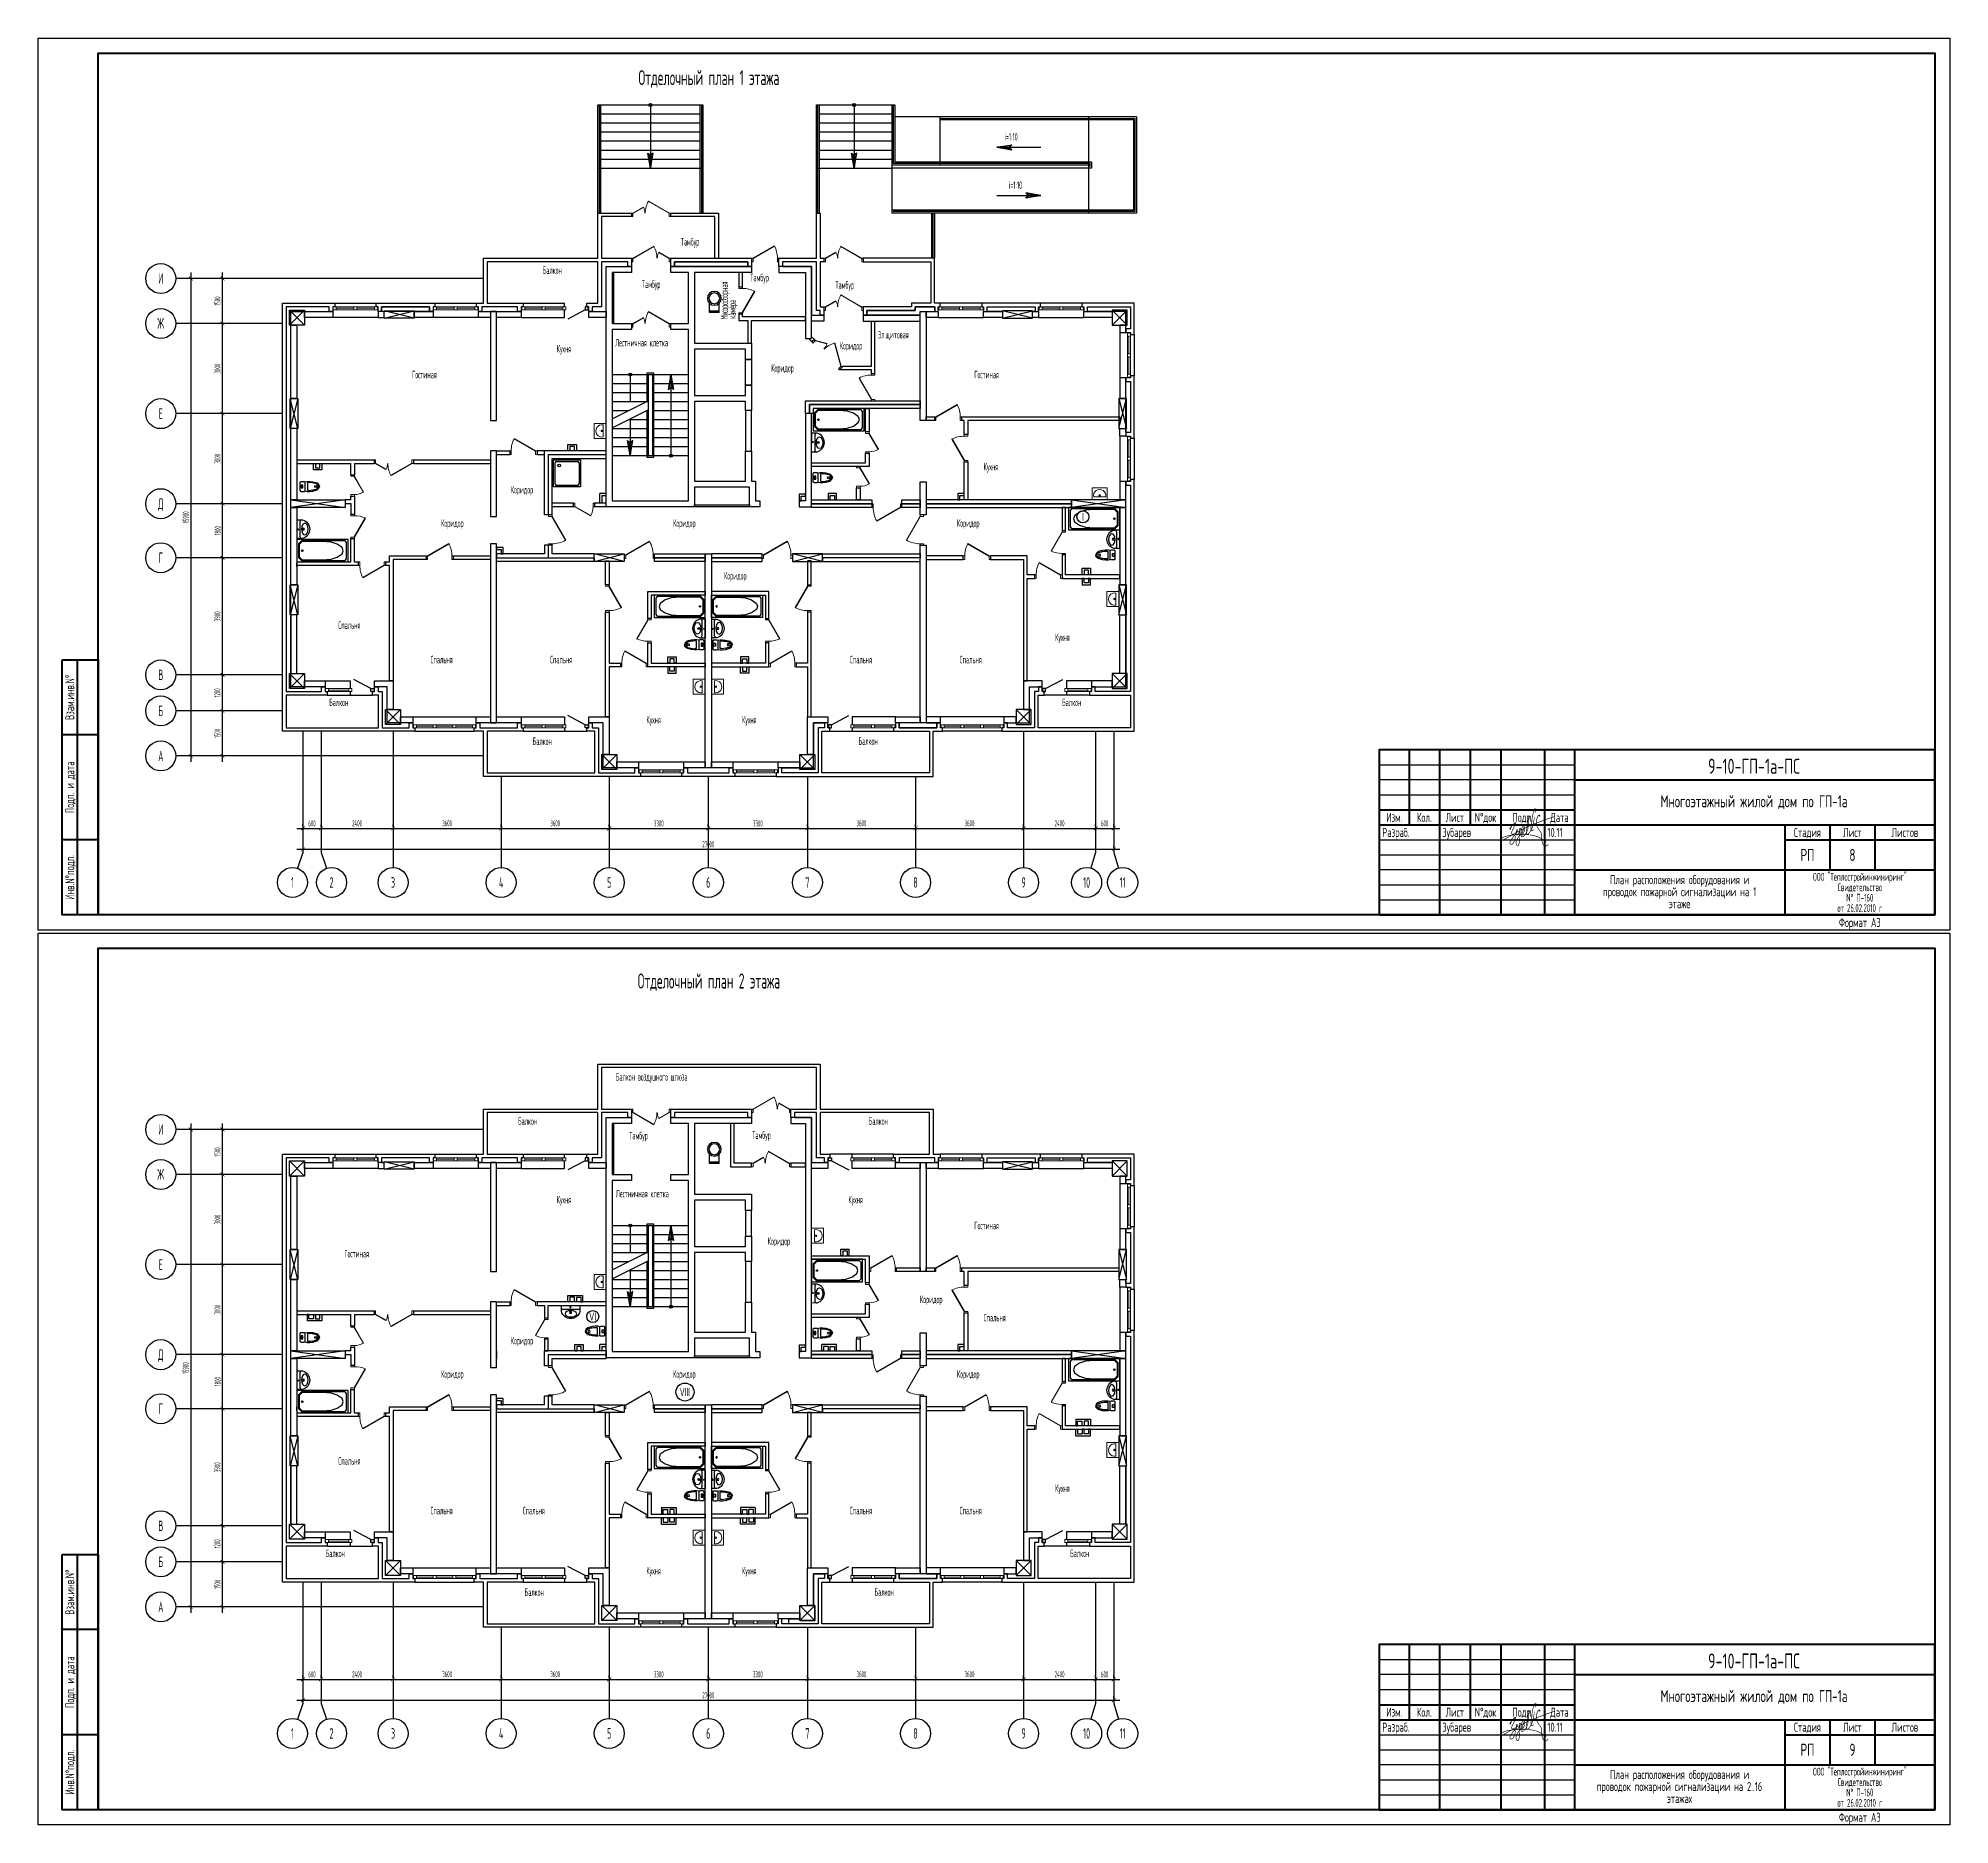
# Model space of a CAD drawing. Extents: x 5819 to 6456, y -3573 to -2978.
import ezdxf
from ezdxf.enums import TextEntityAlignment as Align

# ---------------------------------------------------------------- set-up
doc = ezdxf.new("R2010")
doc.units = 0
for name, color, linetype in [('EXPLIC', 3, 'Continuous'), ('FORMAT', 134, 'Continuous'), ('OSI', 5, 'Continuous'), ('PLAN', 2, 'Continuous'), ('TEXT', 4, 'Continuous')]:
    doc.layers.add(name, color=color, linetype=linetype)
for name, color, linetype, lineweight in [('Двери', 203, 'Continuous', 20), ('монолитный каркас', 190, 'Continuous', 25), ('Окна', 141, 'Continuous', 13), ('Сантехника', 5, 'Continuous', 20)]:
    doc.layers.add(name, color=color, linetype=linetype, lineweight=lineweight)
doc.styles.add('GOST 2.304', font='CS_Gost2304.shx', dxfattribs={"width": 0.6, "height": 200})
doc.styles.add('R2_5', font='romant.shx', dxfattribs={"width": 0.65, "height": 2.5})
doc.styles.add('R2_5 compressed', font='romant.shx', dxfattribs={"width": 0.5, "height": 2.5})
doc.styles.add('СПДС', font='spds.shx', dxfattribs={"width": 0.6, "height": 150})

msp = doc.modelspace()

# ---------------------------------------------------------------- texts
at = {"layer": 'EXPLIC', "style": 'СПДС', "width": 0.7}
for s, p in [('Отделочный план 1 этажа', (6042.6, -2993.76)), ('Отделочный план 2 этажа', (6042.6, -3294.62))]:
    msp.add_text(s, height=5, dxfattribs=at).set_placement(p, align=Align.CENTER)
at = {"layer": 'EXPLIC', "ltscale": 100, "style": 'СПДС', "width": 0.6}
for s, p in [('i=1:10', (6141.05, -3012.23)), ('i=1:10', (6142.52, -3028.31)), ('Тамбур', (6033.24, -3047.19)), ('Балкон', (5987.22, -3056.62)), ('Тамбур', (6020.27, -3061.29)), ('Тамбур', (6056.38, -3059.09)), ('Тамбур', (6084.75, -3061.56)), ('Кухня', (5991.87, -3082.78)), ('Лестничная клетка', (6011.35, -3080.77)), ('Коридор', (6086.18, -3081.78)), ('Эл.щитовая', (6098.91, -3078.13)), ('Коридор', (6063.35, -3089.2)), ('Гостиная', (5943.73, -3091.4)), ('Гостиная', (6130.98, -3091.4)), ('Кухня', (6134.08, -3122.1)), ('Коридор', (5976.58, -3129.74)), ('Коридор', (5953.39, -3140.85)), ('Коридор', (6030.65, -3140.85)), ('Коридор', (6125.2, -3140.85)), ('Коридор', (6047.63, -3158.39)), ('Спальня', (5919.17, -3174.84)), ('Кухня', (6157.89, -3178.88)), ('Спальня', (5949.87, -3186.33)), ('Спальня', (5989.68, -3186.33)), ('Спальня', (6089.55, -3186.33)), ('Спальня', (6126.11, -3186.33)), ('Балкон', (5916.12, -3200.57)), ('Балкон', (6160.23, -3200.57)), ('Кухня', (6021.76, -3206.37)), ('Кухня', (6053.61, -3206.37)), ('Балкон', (5983.88, -3213.5)), ('Балкон', (6092.43, -3213.47)), ('Балкон воздушного шлюза', (6011.58, -3325.31)), ('Балкон', (5979.01, -3340.02)), ('Тамбур', (6016.06, -3344.87)), ('Тамбур', (6057.02, -3344.7)), ('Балкон', (6095.81, -3340.02)), ('Кухня', (5991.87, -3366.19)), ('Лестничная клетка', (6011.6, -3364.17)), ('Кухня', (6089.03, -3366.19)), ('Гостиная', (6130.98, -3374.81)), ('Коридор', (6062.15, -3379.98)), ('Гостиная', (5921.17, -3384.18)), ('Коридор', (6112.88, -3399.38)), ('Спальня', (6134.08, -3405.5)), ('Коридор', (5976.58, -3413.15)), ('Коридор', (5953.39, -3424.25)), ('Коридор', (6030.65, -3424.25)), ('Коридор', (6125.2, -3424.25)), ('Спальня', (5919.17, -3453.21)), ('Кухня', (6157.89, -3462.29)), ('Спальня', (5949.87, -3469.73)), ('Спальня', (5980.59, -3469.73)), ('Спальня', (6089.55, -3469.73)), ('Спальня', (6126.11, -3469.73)), ('Балкон', (5914.96, -3483.98)), ('Балкон', (6162.89, -3483.98)), ('Кухня', (6021.76, -3489.77)), ('Кухня', (6053.61, -3489.77)), ('Балкон', (5981.21, -3496.91)), ('Балкон', (6097.77, -3496.87))]:
    msp.add_text(s, height=2.5, dxfattribs=at).set_placement(p)
for s, p in [('Мусоросборная', (6048.96, -3071.86)), ('камера', (6051.55, -3071.57))]:
    msp.add_text(s, height=2.5, rotation=90, dxfattribs=at).set_placement(p)
at = {"layer": 'EXPLIC', "ltscale": 75}
for s, height, width, p in [('I', 2.62, 0.55, (6167.16, -3137.53)), ('VI', 2.625, 0.55, (6003.91, -3403.87)), ('VIII', 2.625, 0.5, (6034.63, -3429.01))]:
    msp.add_text(s, height=height, dxfattribs=dict(at, width=width)).set_placement(p, align=Align.MIDDLE_CENTER)
at = {"layer": 'FORMAT', "style": 'R2_5', "width": 0.65}
for s, p in [('Изм.', (6270.87, -3239.14)), ('Кол.', (6280.87, -3239.14)), ('Лист', (6291.02, -3239.14)), ('N%%dдок', (6301.27, -3239.14)), ('Подп.', (6313.62, -3239.14)), ('Дата', (6325.87, -3239.14)), ('Изм.', (6270.87, -3537.14)), ('Кол.', (6280.87, -3537.14)), ('Лист', (6291.02, -3537.14)), ('N%%dдок', (6301.27, -3537.14)), ('Подп.', (6313.62, -3537.14)), ('Дата', (6325.87, -3537.14))]:
    msp.add_text(s, height=3, dxfattribs=at).set_placement(p, align=Align.CENTER)
for p in [(6266.87, -3244.14), (6266.87, -3542.14)]:
    msp.add_text('Разраб.', height=3, dxfattribs=at).set_placement(p)
for s, height, p in [('Стадия', 3, (6408.45, -3242.64)), ('Лист', 3, (6423.45, -3242.64)), ('Листов', 3, (6440.91, -3242.64)), ('РП', 4, (6408.45, -3250.14)), ('Формат А3', 3, (6425.91, -3272.64)), ('Стадия', 3, (6408.45, -3540.64)), ('Лист', 3, (6423.45, -3540.64)), ('Листов', 3, (6440.91, -3540.64)), ('РП', 4, (6408.45, -3548.14)), ('Формат А3', 3, (6425.91, -3570.64))]:
    msp.add_text(s, height=height, dxfattribs=at).set_placement(p, align=Align.MIDDLE_CENTER)
at = {"layer": 'FORMAT', "char_height": 2.6, "width": 48.2605, "attachment_point": 5, "line_spacing_factor": 0.8, "style": 'R2_5 compressed'}
for insert in [(6425.91, -3262.64), (6425.91, -3560.64)]:
    msp.add_mtext('ООО "Теплостройинжиниринг"\\PСвидетельство\\PN%%D П-160\\Pот 26.02.2010 г', dxfattribs=dict(at, insert=insert))
at = {"layer": 'OSI', "ltscale": 100, "style": 'СПДС', "width": 0.6}
for s, p in [('И', (5860.03, -3058.16)), ('Ж', (5860.03, -3073.16)), ('Е', (5860.03, -3103.16)), ('Д', (5860.03, -3133.16)), ('Г', (5860.03, -3151.16)), ('В', (5860.03, -3190.16)), ('Б', (5860.03, -3202.16)), ('А', (5860.05, -3217.16)), ('1', (5903.9, -3259.3)), ('2', (5916.9, -3259.3)), ('3', (5937.4, -3259.3)), ('4', (5973.4, -3259.3)), ('5', (6009.4, -3259.3)), ('6', (6042.4, -3259.3)), ('7', (6075.4, -3259.3)), ('8', (6111.4, -3259.3)), ('9', (6147.4, -3259.3)), ('10', (6168.4, -3259.3)), ('11', (6180.4, -3259.3)), ('И', (5860.03, -3341.57)), ('Ж', (5860.03, -3356.57)), ('Е', (5860.03, -3386.57)), ('Д', (5860.03, -3416.57)), ('Г', (5860.03, -3434.57)), ('В', (5860.03, -3473.57)), ('Б', (5860.03, -3485.57)), ('А', (5860.05, -3500.57)), ('1', (5903.9, -3542.71)), ('2', (5916.9, -3542.71)), ('3', (5937.4, -3542.71)), ('4', (5973.4, -3542.71)), ('5', (6009.4, -3542.71)), ('6', (6042.4, -3542.71)), ('7', (6075.4, -3542.71)), ('8', (6111.4, -3542.71)), ('9', (6147.4, -3542.71)), ('10', (6168.4, -3542.71)), ('11', (6180.4, -3542.71))]:
    msp.add_text(s, height=3.5, dxfattribs=at).set_placement(p, align=Align.MIDDLE_CENTER)
at = {"layer": 'OSI', "ltscale": 100, "char_height": 2, "attachment_point": 5, "rotation": 90, "style": 'GOST 2.304'}
for s, insert in [('\\A1;1500', (5878.92, -3065.66)), ('\\A1;3000', (5878.92, -3088.16)), ('\\A1;3000', (5878.92, -3118.16)), ('\\A1;15900', (5868.35, -3137.66)), ('\\A1;1800', (5878.96, -3142.16)), ('\\A1;3900', (5878.9, -3170.66)), ('\\A1;1200', (5878.88, -3196.16)), ('\\A1;1500', (5878.92, -3209.66)), ('\\A1;1500', (5878.92, -3349.07)), ('\\A1;3000', (5878.92, -3371.57)), ('\\A1;3000', (5878.92, -3401.57)), ('\\A1;15900', (5868.35, -3421.07)), ('\\A1;1800', (5878.96, -3425.57)), ('\\A1;3900', (5878.9, -3454.07)), ('\\A1;1200', (5878.88, -3479.57)), ('\\A1;1500', (5878.92, -3493.07))]:
    msp.add_mtext(s, dxfattribs=dict(at, insert=insert))
at = {"layer": 'OSI', "ltscale": 100, "char_height": 2, "attachment_point": 5, "style": 'GOST 2.304'}
for s, insert in [('\\A1;600', (5910.4, -3239.62)), ('\\A1;2400', (5925.4, -3239.6)), ('\\A1;3600', (5955.4, -3239.58)), ('\\A1;3600', (5991.4, -3239.58)), ('\\A1;3300', (6025.9, -3239.64)), ('\\A1;3300', (6058.9, -3239.64)), ('\\A1;3600', (6093.4, -3239.58)), ('\\A1;3600', (6129.4, -3239.58)), ('\\A1;2400', (6159.4, -3239.6)), ('\\A1;600', (6174.4, -3239.62)), ('\\A1;27000', (6042.4, -3246.6)), ('\\A1;600', (5910.4, -3523.03)), ('\\A1;2400', (5925.4, -3523.01)), ('\\A1;3600', (5955.4, -3522.98)), ('\\A1;3600', (5991.4, -3522.98)), ('\\A1;3300', (6025.9, -3523.04)), ('\\A1;3300', (6058.9, -3523.04)), ('\\A1;3600', (6093.4, -3522.98)), ('\\A1;3600', (6129.4, -3522.98)), ('\\A1;2400', (6159.4, -3523.01)), ('\\A1;600', (6174.4, -3523.03)), ('\\A1;27000', (6042.4, -3530.01))]:
    msp.add_mtext(s, dxfattribs=dict(at, insert=insert))
at = {"layer": 'TEXT', "style": 'R2_5', "width": 0.65}
for s, p in [('Взам.инв.N%%d', (5829.72, -3197.64)), ('Подп. и дата', (5829.72, -3227.64)), ('Инв.N%%dподл.', (5829.72, -3257.64)), ('Взам.инв.N%%d', (5829.72, -3495.64)), ('Подп. и дата', (5829.72, -3525.64)), ('Инв.N%%dподл.', (5829.72, -3555.64))]:
    msp.add_text(s, height=3, rotation=90, dxfattribs=at).set_placement(p, align=Align.MIDDLE_CENTER)
for s, p in [('Зубарев', (6286.87, -3244.14)), ('10.11', (6321.87, -3244.14)), ('Зубарев', (6286.87, -3542.14)), ('10.11', (6321.87, -3542.14))]:
    msp.add_text(s, height=3, dxfattribs=at).set_placement(p)
for s, p in [('8', (6423.45, -3250.14)), ('9', (6423.45, -3548.14))]:
    msp.add_text(s, height=4, dxfattribs=at).set_placement(p, align=Align.MIDDLE_CENTER)
at = {"layer": 'TEXT', "attachment_point": 5, "style": 'R2_5'}
for s, insert, char_height, width, line_spacing_factor in [('9-10-ГП-1а-ПС', (6390.67, -3220.59), 5, 120, 0.800004), ('Многоэтажный жилой дом по ГП-1а', (6390.67, -3232.59), 4, 97.4247, 0.75), ('План расположения оборудования и проводок пожарной сигнализации на 1 этаже', (6365.87, -3262.39), 3, 63.846, 0.8), ('9-10-ГП-1а-ПС', (6390.67, -3518.59), 5, 120, 0.800004), ('Многоэтажный жилой дом по ГП-1а', (6390.67, -3530.59), 4, 97.4247, 0.75), ('План расположения оборудования и проводок пожарной сигнализации на 2..16 этажах', (6365.87, -3560.39), 3, 63.846, 0.8)]:
    msp.add_mtext(s, dxfattribs=dict(at, insert=insert, char_height=char_height, width=width, line_spacing_factor=line_spacing_factor))

# ---------------------------------------------------------------- blocks, each defined once
blk = doc.blocks.new('VANNA')
at = {"color": 7, "lineweight": 25}
for points in [[(0, 375), (0, 0), (1700, 0), (1700, 375), (1700, 750), (0, 750)], [(50, 600), (50, 375), (50, 150), (150, 50), (1600, 50), (1650, 100), (1650, 375), (1650, 650), (1600, 700), (150, 700)], [(70, 580), (70, 375), (70, 170), (170, 70), (854, 68), (1136, 94), (1342, 158), (1502, 274), (1542, 375), (1502, 476), (1342, 592), (1136, 656), (854, 682), (170, 680)]]:
    blk.add_lwpolyline(points, close=True, dxfattribs=at)
for radius in [24, 17]:
    blk.add_circle((175, 375), radius, dxfattribs=at)
blk = doc.blocks.new('УМ')
at = {"color": 7, "lineweight": 25}
for p, q in [((-294, 161), (-294, 0)), ((289, 0), (-294, 0)), ((-234, 101), (230, 101)), ((289, 0), (289, 180))]:
    blk.add_line(p, q, dxfattribs=at)
for centre, radius in [((-4, 202), 32), ((-4, 202), 25.4), ((-12, 40), 17)]:
    blk.add_circle(centre, radius, dxfattribs=at)
for centre, radius, start, end in [((-234, 161), 60, 165.52249, 270), ((-2, 101), 300, 14.47751, 165.52249), ((230, 161), 60, 270, 14.47751)]:
    blk.add_arc(centre, radius, start, end, dxfattribs=at)
blk.add_ellipse((4, 248), major_axis=(182, 0), ratio=0.559616, dxfattribs=at)
blk = doc.blocks.new('UN3')
at = {"color": 7, "lineweight": 25}
for p, q in [((-110, 584), (-52, 640)), ((-52, 640), (1, 652)), ((53, 640), (0, 652)), ((111, 584), (53, 640)), ((-156, 351), (-148, 447)), ((-156, 269), (-156, 351)), ((-142, 205), (-156, 269)), ((-154, 177), (-142, 205)), ((-154, 73), (-154, 177)), ((-133, 44), (-154, 73)), ((-148, 447), (-110, 584)), ((143, 205), (-144, 205)), ((134, 44), (-133, 44)), ((-116, 281), (117, 281)), ((48, 131), (-45, 131)), ((-45, 131), (-45, 77)), ((-45, 77), (48, 77)), ((48, 77), (48, 131)), ((149, 447), (111, 584)), ((134, 44), (155, 73)), ((143, 205), (157, 269)), ((155, 177), (143, 205)), ((157, 351), (149, 447)), ((155, 73), (155, 177)), ((157, 269), (157, 351))]:
    blk.add_line(p, q, dxfattribs=at)
blk.add_circle((4, 536), 31.8, dxfattribs=at)
for centre, radius, start, end in [((50, 478), 155, 123.8523, 148.30375), ((0, 553), 64.9, 90.00321, 123.8523), ((0, 553), 64.9, 56.15413, 90.00321), ((-50, 478), 155, 31.70267, 56.15413), ((257, 349), 379, 165.65365, 180.00321), ((257, 349), 379, 180.00321, 190.38637), ((519, 347), 637, 160.47483, 171.30425), ((-518, 346), 637, 8.70217, 19.53159), ((-256, 349), 379, 0.00321, 14.35277), ((-256, 349), 379, 349.62006, 0.00321), ((-6, 324), 284, 297.14088, 297.35124)]:
    blk.add_arc(centre, radius, start, end, dxfattribs=at)
blk = doc.blocks.new('A$C36CC1337')
at = {"layer": 'Сантехника', "color": 7, "lineweight": 20, "ltscale": 0.001}
blk.add_line((100, 450), (100, 50), dxfattribs=at)
blk.add_line((100, 450), (100, 50), dxfattribs=at)
at = {"layer": 'Сантехника', "color": 7, "lineweight": 20}
blk.add_lwpolyline([(0, 0), (400, 0), (400, 500), (0, 500)], close=True, dxfattribs=at)
at = {"layer": 'Сантехника', "color": 7, "lineweight": 20, "ltscale": 0.001}
blk.add_circle((150, 250), 24.5, dxfattribs=at)
blk.add_circle((150, 250), 24.5, dxfattribs=at)
blk.add_arc((145, 250), 205, 257.35866, 102.71943, dxfattribs=at)
blk.add_arc((145, 250), 205, 257.35866, 102.71943, dxfattribs=at)
blk = doc.blocks.new('A$C4A375A51')
at = {"layer": 'Двери', "lineweight": 18, "ltscale": 100}
for p, q in [((0, 0), (0, 120)), ((1010, 120), (1010, 0))]:
    blk.add_line(p, q, dxfattribs=at)
at = {"layer": 'Двери', "lineweight": 18}
for points in [[(50, 0), (0, 0), (0, 120), (50, 120)], [(50, 120), (55, 111), (842, 566), (837, 574)], [(960, 0), (1010, 0), (1010, 120), (960, 120)]]:
    blk.add_lwpolyline(points, close=True, dxfattribs=at)
at = {"layer": 'Двери', "lineweight": 18, "ltscale": 100}
blk.add_arc((60, 120), 900, 360, 30, dxfattribs=at)
blk = doc.blocks.new('A$C157F6CD0')
at = {"layer": 'Двери', "lineweight": 18, "ltscale": 100}
for p, q in [((0, 120), (0, 0)), ((910, 0), (910, 120))]:
    blk.add_line(p, q, dxfattribs=at)
at = {"layer": 'Двери', "lineweight": 18}
for points in [[(50, 0), (0, 0), (0, 120), (50, 120)], [(50, 120), (55, 111), (766, 522), (761, 530)], [(860, 0), (910, 0), (910, 120), (860, 120)]]:
    blk.add_lwpolyline(points, close=True, dxfattribs=at)
at = {"layer": 'Двери', "lineweight": 18, "ltscale": 100, "extrusion": (0, 0, -1)}
blk.add_arc((40, 120), 900, 152.86598, 180, dxfattribs=at)
blk = doc.blocks.new('A$C1DF0616C')
at = {"layer": 'Двери', "lineweight": 20, "ltscale": 100}
for p, q in [((0, 120), (0, 0)), ((810, 0), (810, 120))]:
    blk.add_line(p, q, dxfattribs=at)
at = {"layer": 'Двери', "lineweight": 20}
for points in [[(50, 0), (0, 0), (0, 120), (50, 120)], [(50, 120), (55, 111), (688, 477), (683, 485)], [(760, 0), (810, 0), (810, 120), (760, 120)]]:
    blk.add_lwpolyline(points, close=True, dxfattribs=at)
at = {"layer": 'Двери', "lineweight": 20, "ltscale": 100, "extrusion": (0, 0, -1)}
blk.add_arc((140, 120), 900, 156.05918, 180, dxfattribs=at)
blk = doc.blocks.new('A$C29B265C2')
at = {"layer": 'Двери', "lineweight": 20, "ltscale": 100}
for p, q in [((0, 0), (0, 120)), ((1310, 120), (1310, 0))]:
    blk.add_line(p, q, dxfattribs=at)
at = {"layer": 'Двери', "lineweight": 20}
for points in [[(50, 0), (0, 0), (0, 120), (50, 120)], [(50, 120), (55, 111), (748, 511), (743, 520)], [(1260, 120), (1255, 111), (909, 311), (914, 320)], [(1260, 0), (1310, 0), (1310, 120), (1260, 120)]]:
    blk.add_lwpolyline(points, close=True, dxfattribs=at)
at = {"layer": 'Двери', "lineweight": 20, "ltscale": 100}
for centre, radius, start, end in [((50, 120), 800, 0, 29.28378), ((1260, 120), 400, 151.43254, 180)]:
    blk.add_arc(centre, radius, start, end, dxfattribs=at)
blk = doc.blocks.new('стрела')
at = {"lineweight": 30}
for points in [[(0, 0), (500, 88), (429, 0), (449, 55)], [(0, 0), (500, -88), (429, 0), (449, -55)]]:
    blk.add_lwpolyline(points, close=True, dxfattribs=at)
blk = doc.blocks.new('A$C10E94B30')
at = {"layer": 'Окна', "color": 132, "ltscale": 100}
for p, q in [((100, 100), (1970, 100)), ((100, 50), (660, 50)), ((755, 50), (1315, 50)), ((1410, 50), (1970, 50)), ((100, 0), (1970, 0))]:
    blk.add_line(p, q, dxfattribs=at)
at = {"layer": 'Окна'}
for points in [[(0, 100), (100, 100), (100, 0), (0, 0)], [(660, 100), (755, 100), (755, 0), (660, 0)], [(1410, 100), (1315, 100), (1315, 0), (1410, 0)], [(2070, 100), (1970, 100), (1970, 0), (2070, 0)]]:
    blk.add_lwpolyline(points, close=True, dxfattribs=at)
blk = doc.blocks.new('A$C41B26058')
at = {"layer": 'Окна', "color": 132, "ltscale": 100}
for p, q in [((100, 100), (1370, 100)), ((100, 50), (685, 50)), ((100, 0), (1370, 0)), ((785, 50), (1370, 50))]:
    blk.add_line(p, q, dxfattribs=at)
at = {"layer": 'Окна'}
for points in [[(0, 100), (100, 100), (100, 0), (0, 0)], [(685, 100), (785, 100), (785, 0), (685, 0)], [(1370, 100), (1470, 100), (1470, 0), (1370, 0)]]:
    blk.add_lwpolyline(points, close=True, dxfattribs=at)
blk = doc.blocks.new('A$C7FA33D1D')
at = {"layer": 'Окна', "color": 132, "ltscale": 100}
for p, q in [((100, 100), (770, 100)), ((100, 50), (770, 50)), ((100, 0), (770, 0))]:
    blk.add_line(p, q, dxfattribs=at)
at = {"layer": 'Окна'}
for points in [[(0, 100), (100, 100), (100, 0), (0, 0)], [(770, 100), (870, 100), (870, 0), (770, 0)]]:
    blk.add_lwpolyline(points, close=True, dxfattribs=at)
blk = doc.blocks.new('колонны 250х1400')
at = {"ltscale": 100}
for p, q in [((-900, 125), (900, -125)), ((900, 125), (-900, -125))]:
    blk.add_line(p, q, dxfattribs=at)
at = {"lineweight": 25, "ltscale": 100}
for p, q in [((-900, -125), (-900, 125)), ((-900, 125), (900, 125)), ((900, 125), (900, -125)), ((900, -125), (-900, -125))]:
    blk.add_line(p, q, dxfattribs=at)
blk = doc.blocks.new('Колонна 250х10000')
at = {"ltscale": 100}
for p, q in [((500, 125), (-500, -125)), ((-500, 125), (500, -125)), ((-500, -125), (-500, 125)), ((-500, 125), (500, 125)), ((500, 125), (500, -125)), ((500, -125), (-500, -125))]:
    blk.add_line(p, q, dxfattribs=at)
blk = doc.blocks.new('Колонна 500х500')
at = {"ltscale": 100}
for p, q in [((-250, 250), (250, -250)), ((250, 250), (-250, -250)), ((-250, 250), (250, 250)), ((-250, -250), (-250, 250)), ((250, 250), (250, -250)), ((250, -250), (-250, -250))]:
    blk.add_line(p, q, dxfattribs=at)
blk = doc.blocks.new('A$C2B7927B4')
at = {"layer": 'монолитный каркас', "lineweight": 25, "ltscale": 100}
for p, q in [((0, 0), (0, 7125)), ((0, 7125), (200, 7125)), ((200, 7125), (200, 0)), ((200, 0), (0, 0))]:
    blk.add_line(p, q, dxfattribs=at)
blk = doc.blocks.new('Лифтовой узел 2-16 этажей')
at = {"lineweight": 25}
for points in [[(200, 200), (410, 200), (410, 0), (0, 0), (0, 8000), (690, 8000), (690, 7800), (200, 7800), (200, 200)], [(1865, 200), (1720, 200), (1720, 0), (1865, 0), (2065, 0), (2065, 650), (3900, 650), (3900, 0), (6840, 0), (6840, 8000), (6000, 8000), (6000, 7800), (6640, 7800), (6640, 6100), (6000, 6100), (6000, 5900), (6640, 5900), (6640, 200), (4100, 200), (4100, 5900), (4690, 5900), (4690, 6100), (4100, 6100), (4100, 7800), (4690, 7800), (4690, 8000), (2000, 8000), (2000, 7800), (3900, 7800), (3900, 5450), (2000, 5450), (2000, 4900), (2200, 4900), (2200, 5250), (3900, 5250), (3900, 3700), (2200, 3700), (2200, 4050), (2000, 4050), (2000, 3200), (2200, 3200), (2200, 3500), (3900, 3500), (3900, 850), (2200, 850), (2200, 1850), (2000, 1850), (2000, 850), (1865, 850), (1865, 200)]]:
    blk.add_lwpolyline(points, dxfattribs=at)
for points in [[(2000, 4900), (2200, 4900), (2200, 4050), (2000, 4050)], [(2000, 3200), (2200, 3200), (2200, 1850), (2000, 1850)]]:
    blk.add_lwpolyline(points, close=True, dxfattribs=at)
blk = doc.blocks.new('мус')
at = {"lineweight": 30, "ltscale": 100}
for p, q in [((-162, -470), (-162, -163)), ((-162, -429), (158, -429)), ((-162, -470), (158, -470)), ((158, -470), (158, -167))]:
    blk.add_line(p, q, dxfattribs=at)
blk.add_circle((0, 0), 230, dxfattribs=at)
at = {"ltscale": 100}
blk.add_circle((0, 0), 180, dxfattribs=at)
blk = doc.blocks.new('A$C50155B64')
at = {"lineweight": 25, "ltscale": 100}
for p, q in [((200, 13700), (0, 13700)), ((0, 13700), (0, 10070)), ((200, 10070), (200, 13700)), ((0, 10070), (200, 10070)), ((200, 8025), (0, 8025)), ((0, 8025), (0, 6925)), ((200, 6925), (200, 8025)), ((0, 6925), (200, 6925)), ((200, 5915), (0, 5915)), ((0, 5915), (0, 0)), ((200, 0), (200, 5915)), ((0, 0), (200, 0))]:
    blk.add_line(p, q, dxfattribs=at)
blk = doc.blocks.new('A$C1A97127D')
at = {"layer": 'Двери', "ltscale": 100}
for p, q in [((0, 120), (0, 0)), ((710, 0), (710, 120))]:
    blk.add_line(p, q, dxfattribs=at)
at = {"layer": 'Двери'}
for points in [[(50, 0), (0, 0), (0, 120), (50, 120)], [(50, 120), (55, 111), (583, 416), (578, 425)], [(660, 0), (710, 0), (710, 120), (660, 120)]]:
    blk.add_lwpolyline(points, close=True, dxfattribs=at)
at = {"layer": 'Двери', "ltscale": 100, "extrusion": (0, 0, -1)}
blk.add_arc((-50, 120), 610, 150.93932, 180, dxfattribs=at)
blk = doc.blocks.new('Лифтовой узел 1 этажа')
at = {"lineweight": 25, "ltscale": 100}
for p, q in [((0, 5600), (0, 8000)), ((0, 8000), (1090, 8000)), ((1090, 7800), (200, 7800)), ((200, 7800), (200, 5600)), ((1090, 8000), (1090, 7800)), ((4690, 8000), (2000, 8000)), ((2000, 8000), (2000, 7800)), ((2000, 7800), (3900, 7800)), ((3900, 7800), (3900, 5450)), ((4100, 6100), (4100, 7800)), ((4100, 7800), (4690, 7800)), ((4690, 7800), (4690, 8000)), ((6840, 8000), (6000, 8000)), ((6000, 8000), (6000, 7800)), ((6000, 7800), (6640, 7800)), ((6640, 7800), (6640, 6100)), ((6840, 0), (6840, 8000)), ((4690, 6100), (4100, 6100)), ((4100, 200), (4100, 5900)), ((4100, 5900), (4690, 5900)), ((4690, 5900), (4690, 6100)), ((6640, 6100), (6000, 6100)), ((6000, 6100), (6000, 5900)), ((6000, 5900), (6640, 5900)), ((6640, 5900), (6640, 200)), ((200, 5600), (0, 5600)), ((3900, 5450), (2000, 5450)), ((2000, 5450), (2000, 4900)), ((2200, 4900), (2200, 5250)), ((2200, 5250), (3900, 5250)), ((3900, 5250), (3900, 3700)), ((2200, 4900), (2000, 4900)), ((2000, 4900), (2000, 4050)), ((2000, 4900), (2200, 4900)), ((2200, 4050), (2200, 4900)), ((2000, 4050), (2200, 4050)), ((2200, 4050), (2000, 4050)), ((2000, 4050), (2000, 3200)), ((2200, 3700), (2200, 4050)), ((2000, 3200), (2200, 3200)), ((2000, 1850), (2000, 3200)), ((2000, 3200), (2200, 3200)), ((3900, 3700), (2200, 3700)), ((2200, 3200), (2200, 3500)), ((2200, 3500), (3900, 3500)), ((2200, 3200), (2200, 1850)), ((3900, 3500), (3900, 850)), ((0, 0), (0, 3100)), ((0, 3100), (200, 3100)), ((200, 3100), (200, 3100)), ((200, 3100), (200, 3100)), ((200, 3100), (200, 200)), ((2200, 1850), (2000, 1850)), ((2200, 1850), (2000, 1850)), ((2000, 1850), (2000, 850)), ((2200, 850), (2200, 1850)), ((2000, 850), (1865, 850)), ((1865, 850), (1865, 200)), ((2065, 0), (2065, 650)), ((2065, 650), (3900, 650)), ((3900, 850), (2200, 850)), ((3900, 650), (3900, 0)), ((410, 0), (0, 0)), ((200, 200), (410, 200)), ((410, 200), (410, 0)), ((1865, 200), (1720, 200)), ((1720, 200), (1720, 0)), ((1720, 0), (1865, 0)), ((1865, 0), (2065, 0)), ((3900, 0), (6840, 0)), ((6640, 200), (4100, 200))]:
    blk.add_line(p, q, dxfattribs=at)
blk = doc.blocks.new('_ArchTick')
at = {"color": 0}
blk.add_lwpolyline([(-0.5, -0.5, 0.15, 0.15, 0), (0.5, 0.5, 0.15, 0.15, 0)], format="xyseb", dxfattribs=at)
blk = doc.blocks.new('A$C35823473')
at = {"layer": 'Сантехника', "color": 7, "lineweight": 25, "ltscale": 100}
for p, q in [((0, 0), (0, 900)), ((0, 900), (900, 900)), ((50, 100), (50, 800)), ((100, 850), (800, 850)), ((850, 800), (850, 100)), ((900, 900), (900, 0)), ((800, 50), (100, 50)), ((900, 0), (0, 0))]:
    blk.add_line(p, q, dxfattribs=at)
blk.add_circle((189, 711), 44.9, dxfattribs=at)
for centre, start, end in [((100, 800), 90, 180), ((800, 800), 0, 90), ((100, 100), 180, 270), ((800, 100), 270, 0)]:
    blk.add_arc(centre, 50, start, end, dxfattribs=at)
blk = doc.blocks.new('SIGNATURE_ZAM')
for points in [[(21.63, 1.74, 0, 0.3, 0), (21.41, 2, 0.5, 0.4, 0), (20.66, 2.56, 0.4, 0.3, 0), (19.71, 3.18, 0.3, 0.3, 0), (18.93, 3.63, 0.3, 0.3, 0), (17.95, 4.15, 0.3, 0.3, 0), (17.02, 4.52, 0.3, 0.3, 0), (16.01, 4.84, 0.3, 0.3, 0), (14.87, 5.09, 0.3, 0.3, 0), (14.18, 5.17, 0.3, 0.3, 0), (12.97, 5.35, 0.3, 0.3, 0), (12.1, 5.39, 0.3, 0.3, 0), (10.75, 5.42, 0.3, 0.3, 0), (8.45, 5.39, 0.3, 0.3, 0), (7.01, 5.3, 0.3, 0.3, 0), (5.61, 5.15, 0.3, 0.3, 0), (3.99, 4.93, 0.3, 0.3, 0), (3.1, 4.74, 0.3, 0.3, 0), (2.31, 4.53, 0.3, 0.3, 0), (1.18, 4.12, 0.3, 0.3, 0), (0.23, 3.57, 0.3, 0.3, 0), (0, 3.18, 0.3, 0.3, 0), (0.13, 2.88, 0.3, 0.3, 0), (0.47, 2.76, 0.3, 0.3, 0), (1.07, 2.83, 0.3, 0.3, 0), (1.79, 3.23, 0.3, 0.3, 0), (3.21, 4.01, 0.3, 0.3, 0), (4.43, 4.73, 0.3, 0.3, 0), (5.48, 5.38, 0.3, 0.3, 0), (6.5, 5.92, 0.3, 0.3, 0), (7.86, 6.7, 0.3, 0.3, 0), (9.42, 7.51, 0.3, 0.3, 0), (10.27, 7.91, 0.3, 0.3, 0), (11.64, 8.6, 0.3, 0.3, 0), (13.37, 9.45, 0.3, 0.3, 0), (14.97, 10.11, 0.3, 0.3, 0), (16.22, 10.61, 0.3, 0.3, 0), (17.79, 11.23, 0.3, 0.3, 0), (19.55, 11.88, 0.3, 0.3, 0), (21.06, 12.47, 0.3, 0.3, 0), (22.87, 13.11, 0.3, 0.3, 0), (24.2, 13.56, 0.3, 0.3, 0), (25.02, 13.79, 0.3, 0.3, 0), (25.7, 13.91, 0.3, 0.3, 0)], [(4.66, 7.86, 0.5, 0.6, 0), (4.4, 8.12, 0.6, 0.6, 0), (4.64, 8.66, 0.4, 0.3, 0), (5.21, 9.54, 0.3, 0.3, 0), (5.95, 10.37, 0.3, 0.4, 0), (6.39, 10.75, 0.4, 0.4, 0), (6.67, 11.05, 0.4, 0.3, 0), (6.79, 11.12, 0.4, 0.4, 0), (6.92, 11.12, 0.4, 0.4, 0), (6.95, 10.98, 0.4, 0.4, 0), (6.85, 10.68, 0.4, 0.4, 0), (6.7, 10.21, 0.4, 0.3, 0), (6.54, 9.79, 0.3, 0.3, 0), (6.32, 9.15, 0.3, 0.3, 0), (6, 8.4, 0.3, 0.3, 0), (5.75, 7.82, 0.3, 0.3, 0), (5.45, 7.26, 0.3, 0.3, 0), (5.23, 6.81, 0.3, 0.3, 0), (5.09, 6.42, 0.3, 0.3, 0), (5.07, 6.17, 0.3, 0.3, 0), (5.07, 5.92, 0.3, 0.3, 0), (5.21, 5.76, 0.3, 0.3, 0), (5.44, 5.65, 0.3, 0.3, 0), (5.89, 5.46, 0.3, 0.3, 0), (6.36, 5.25, 0.3, 0.3, 0), (6.62, 5.05, 0.3, 0.3, 0), (6.79, 4.69, 0.3, 0.3, 0), (6.81, 4.14, 0.3, 0.3, 0), (6.77, 3.65, 0.3, 0.3, 0), (6.62, 3.01, 0.3, 0.3, 0), (6.35, 2.28, 0.3, 0.3, 0), (6.07, 1.62, 0.3, 0.3, 0), (5.79, 1.2, 0.3, 0.3, 0), (5.33, 0.83, 0.3, 0.3, 0), (5.16, 0.77, 0.3, 0.3, 0), (5.02, 0.75, 0.3, 0.3, 0), (4.82, 0.75, 0.3, 0.3, 0), (4.64, 0.82, 0.3, 0.3, 0), (4.41, 1, 0.3, 0.3, 0), (4.28, 1.23, 0.3, 0.3, 0), (4.23, 1.42, 0.3, 0.3, 0), (4.27, 1.77, 0.3, 0.3, 0), (4.5, 2.24, 0.3, 0.3, 0), (4.76, 2.68, 0.3, 0.3, 0), (5.21, 3.34, 0.3, 0.3, 0), (5.68, 3.99, 0.3, 0.3, 0), (6, 4.41, 0.3, 0.3, 0), (6.32, 4.89, 0.3, 0.3, 0), (6.77, 5.47, 0.3, 0.3, 0), (7.1, 5.87, 0.3, 0.3, 0), (7.35, 6.22, 0.3, 0.3, 0), (7.58, 6.73, 0.3, 0.3, 0), (7.77, 7.25, 0.3, 0.3, 0), (7.83, 7.53, 0.3, 0.3, 0), (7.83, 7.66, 0.3, 0.3, 0), (7.74, 7.78, 0.3, 0.3, 0), (7.64, 7.8, 0.3, 0.3, 0), (7.51, 7.78, 0.3, 0.3, 0), (7.44, 7.68, 0.3, 0.3, 0), (7.44, 7.51, 0.3, 0.3, 0), (7.4, 7.18, 0.3, 0.3, 0), (7.38, 6.87, 0.3, 0.3, 0), (7.36, 6.53, 0.3, 0.3, 0), (7.33, 5.75, 0.3, 0.3, 0), (7.37, 5.41, 0.3, 0.3, 0), (7.44, 5.25, 0.3, 0.3, 0), (7.59, 5.21, 0.3, 0.3, 0), (7.74, 5.27, 0.3, 0.3, 0), (7.87, 5.4, 0.3, 0.3, 0), (8.16, 5.74, 0.3, 0.3, 0), (8.48, 6.21, 0.3, 0.3, 0), (8.73, 6.65, 0.3, 0.3, 0), (8.95, 7.14, 0.3, 0.3, 0), (9.11, 7.57, 0.3, 0.3, 0), (9.2, 7.91, 0.3, 0.3, 0), (9.23, 8.18, 0.3, 0.3, 0), (9.21, 8.38, 0.3, 0.3, 0), (9.08, 8.42, 0.3, 0.3, 0), (8.98, 8.42, 0.3, 0.3, 0), (8.91, 8.36, 0.3, 0.3, 0), (8.91, 8.24, 0.3, 0.3, 0), (8.92, 8.06, 0.3, 0.3, 0), (8.94, 7.78, 0.3, 0.3, 0), (8.98, 6.56, 0.3, 0.3, 0), (8.99, 5.78, 0.3, 0.3, 0), (9, 4.69, 0.3, 0.3, 0), (9.01, 4.06, 0.3, 0.3, 0), (8.97, 3.25, 0.3, 0.3, 0), (8.86, 2.29, 0.3, 0.3, 0), (8.77, 1.79, 0.3, 0.3, 0), (8.69, 1.36, 0.3, 0.3, 0), (8.55, 0.71, 0.3, 0.3, 0), (8.37, 0.26, 0.3, 0.3, 0), (8.28, 0.1, 0.3, 0.3, 0), (8.09, -0.01, 0.3, 0.3, 0), (7.87, 0.01, 0.3, 0.3, 0), (7.66, 0.18, 0.3, 0.3, 0), (7.38, 0.62, 0.3, 0.3, 0), (7.24, 1.14, 0.3, 0.3, 0), (7.22, 1.86, 0.3, 0.3, 0), (7.38, 2.55, 0.3, 0.3, 0), (7.89, 3.52, 0.3, 0.3, 0), (8.44, 4.36, 0.3, 0.3, 0), (8.81, 5, 0.3, 0.3, 0), (9.43, 5.87, 0.3, 0.3, 0), (9.96, 6.64, 0.3, 0.3, 0), (10.39, 7.29, 0.3, 0.3, 0), (10.49, 7.55, 0.3, 0.3, 0), (10.58, 7.8, 0.3, 0.3, 0), (10.65, 8.1, 0.3, 0.3, 0), (10.59, 7.34, 0.3, 0.3, 0), (10.48, 6.87, 0.3, 0.3, 0), (10.27, 6.38, 0.3, 0.3, 0), (10.16, 6.07, 0.3, 0.3, 0), (10.03, 5.77, 0.3, 0.3, 0), (9.9, 5.5, 0.3, 0.3, 0), (9.9, 5.29, 0.3, 0.3, 0), (10.07, 5.16, 0.3, 0.3, 0), (10.29, 5.29, 0.3, 0.3, 0), (10.42, 5.54, 0.3, 0.3, 0), (10.67, 5.99, 0.3, 0.3, 0), (10.81, 6.25, 0.3, 0.3, 0), (11.03, 6.73, 0.3, 0.3, 0), (11.19, 7.24, 0.3, 0.3, 0), (11.22, 7.91, 0.3, 0.3, 0), (11.16, 8.81, 0.3, 0.3, 0), (11.11, 9.12, 0.3, 0.3, 0), (10.88, 9.49, 0.3, 0.3, 0), (10.63, 9.63, 0.3, 0.3, 0), (10.49, 9.63, 0.3, 0.3, 0), (10.33, 9.35, 0.3, 0.3, 0), (10.07, 8.79, 0.3, 0.3, 0), (9.79, 8.02, 0.3, 0.3, 0), (9.7, 7.49, 0.3, 0.3, 0), (9.63, 6.96, 0.3, 0.3, 0), (9.58, 6.45, 0.3, 0.3, 0), (9.51, 5.73, 0.3, 0.3, 0), (9.49, 5.07, 0.3, 0.3, 0), (9.58, 4.7, 0.3, 0.3, 0), (9.84, 4.42, 0.3, 0.3, 0), (10.2, 4.33, 0.3, 0.3, 0), (10.63, 4.5, 0.3, 0.3, 0), (11.03, 4.88, 0.3, 0.3, 0), (11.4, 5.26, 0.3, 0.3, 0), (11.92, 5.96, 0.3, 0.3, 0), (12.24, 6.59, 0.3, 0.3, 0), (12.58, 7.38, 0.3, 0.3, 0), (12.87, 8.46, 0.3, 0.3, 0), (13.01, 9.54, 0.3, 0.3, 0), (13.09, 9.73, 0.3, 0.3, 0), (13.02, 10.8, 0.3, 0.3, 0), (13.02, 11.81, 0.3, 0.3, 0), (13.12, 12.93, 0.3, 0.3, 0), (13.15, 13.75, 0.3, 0.3, 0), (13.32, 14.31, 0.3, 0.3, 0), (13.71, 14.32, 0.3, 0.3, 0), (13.68, 13.74, 0.3, 0.3, 0), (13.37, 12.86, 0.3, 0.3, 0), (12.92, 12.19, 0.3, 0.3, 0), (12.67, 10.92, 0.3, 0.3, 0), (12.47, 9.68, 0.3, 0.3, 0), (12.38, 8.9, 0.3, 0.3, 0), (12.28, 7.9, 0.3, 0.3, 0), (12.21, 7.05, 0.3, 0.3, 0), (12.19, 6.23, 0.3, 0.3, 0), (12.29, 5.82, 0.3, 0.3, 0), (12.49, 5.58, 0.3, 0.3, 0), (12.7, 5.54, 0.3, 0.3, 0), (12.99, 5.65, 0.3, 0.3, 0), (13.35, 6.04, 0.3, 0.3, 0), (13.71, 6.52, 0.3, 0.3, 0), (14.11, 7.07, 0.3, 0.3, 0), (14.64, 8.08, 0.3, 0.3, 0), (15.02, 8.94, 0.3, 0.3, 0), (15.29, 9.8, 0.3, 0.3, 0), (15.52, 11.13, 0.3, 0.3, 0), (15.68, 12.11, 0.3, 0.2, 0), (15.9, 13.28, 0.2, 0, 0), (16.06, 14.19, 0, 0, 0)], [(16.36, 15.4, 0, 0.3, 0), (16.57, 16.45, 0.3, 0.4, 0), (16.7, 17.18, 0.4, 0.5, 0), (16.6, 17.53, 0.5, 0.5, 0), (16.22, 17.58, 0.5, 0.5, 0), (15.99, 17.32, 0.5, 0.3, 0), (15.72, 16.75, 0.3, 0.3, 0), (15.47, 15.94, 0.3, 0.3, 0), (15.19, 14.91, 0.3, 0.3, 0), (14.95, 13.64, 0.3, 0.3, 0), (14.75, 12.57, 0.3, 0.3, 0), (14.58, 11.4, 0.3, 0.3, 0), (14.43, 10.25, 0.3, 0.3, 0), (14.29, 9.09, 0.3, 0.3, 0), (14.25, 8.25, 0.3, 0.3, 0), (14.38, 7.54, 0.3, 0.3, 0), (14.78, 7.19, 0.3, 0.3, 0), (15.16, 7.33, 0.3, 0.2, 0), (15.53, 7.71, 0.2, 0, 0), (15.87, 8.04, 0, 0, 0)], [(18.55, 13.68, 0, 0.5, 0), (18.51, 14.26, 0.5, 0.5, 0), (18.29, 14.58, 0.5, 0.4, 0), (17.89, 14.46, 0.4, 0.3, 0), (17.47, 13.95, 0.3, 0.3, 0), (17.17, 13.15, 0.3, 0.3, 0), (16.92, 12.14, 0.3, 0.3, 0), (16.84, 11.18, 0.3, 0.3, 0), (16.89, 10.26, 0.3, 0.3, 0), (17.07, 9.5, 0.3, 0.3, 0), (17.48, 8.72, 0.3, 0.3, 0), (17.96, 7.88, 0.3, 0.3, 0), (18.46, 7.22, 0.3, 0.3, 0), (18.9, 6.66, 0.3, 0.3, 0), (19.26, 6.05, 0.3, 0.3, 0), (19.41, 5.46, 0.3, 0.3, 0), (19.43, 4.61, 0.3, 0.3, 0), (19.35, 3.71, 0.3, 0.3, 0), (19.4, 2.92, 0.3, 0.3, 0), (19.62, 2.02, 0.3, 0.3, 0), (19.71, 1.49, 0.3, 0.3, 0), (19.83, 1.18, 0.3, 0.3, 0), (20.11, 0.82, 0.3, 0.3, 0), (20.55, 0.24, 0.3, 0.3, 0), (21.1, -0.09, 0.3, 0.3, 0), (21.56, -0.09, 0.3, 0.3, 0), (21.9, 0.11, 0.3, 0.3, 0), (22.11, 0.33, 0.3, 0.3, 0), (22.31, 0.6, 0.3, 0.3, 0), (22.37, 0.82, 0.3, 0.3, 0), (22.32, 0.95, 0, 0, 0)]]:
    blk.add_lwpolyline(points, format="xyseb")

# ---------------------------------------------------------------- linework, layer by layer
at = {"layer": 'FORMAT', "lineweight": 50}
for p, q in [((5832.22, -3185.14), (5832.22, -3270.14)), ((5839.22, -3210.14), (5827.22, -3210.14)), ((5839.22, -3245.14), (5827.22, -3245.14)), ((5832.22, -3483.14), (5832.22, -3568.14)), ((5839.22, -3508.14), (5827.22, -3508.14)), ((5839.22, -3543.14), (5827.22, -3543.14))]:
    msp.add_line(p, q, dxfattribs=at)
at = {"layer": 'FORMAT', "lineweight": -3}
for p, q in [((6265.87, -3220.14), (6330.87, -3220.14)), ((6330.87, -3225.14), (6265.87, -3225.14)), ((6265.87, -3230.14), (6330.87, -3230.14)), ((6265.87, -3245.14), (6330.87, -3245.14)), ((6265.87, -3250.14), (6330.87, -3250.14)), ((6330.87, -3255.14), (6265.87, -3255.14)), ((6265.87, -3260.14), (6330.87, -3260.14)), ((6265.87, -3265.14), (6330.87, -3265.14)), ((6265.87, -3518.14), (6330.87, -3518.14)), ((6330.87, -3523.14), (6265.87, -3523.14)), ((6265.87, -3528.14), (6330.87, -3528.14)), ((6265.87, -3543.14), (6330.87, -3543.14)), ((6265.87, -3548.14), (6330.87, -3548.14)), ((6330.87, -3553.14), (6265.87, -3553.14)), ((6265.87, -3558.14), (6330.87, -3558.14)), ((6265.87, -3563.14), (6330.87, -3563.14))]:
    msp.add_line(p, q, dxfattribs=at)
at = {"layer": 'FORMAT', "lineweight": 40}
for p, q in [((6275.87, -3215.14), (6275.87, -3240.14)), ((6285.87, -3215.14), (6285.87, -3270.14)), ((6296.18, -3215.14), (6296.18, -3240.14)), ((6306.37, -3215.14), (6306.37, -3270.14)), ((6320.87, -3215.14), (6320.87, -3270.14)), ((6330.87, -3215.14), (6330.87, -3270.14)), ((6330.87, -3225.14), (6450.87, -3225.14)), ((6265.87, -3235.14), (6330.87, -3235.14)), ((6265.87, -3240.14), (6450.87, -3240.14)), ((6400.95, -3240.14), (6400.95, -3270.14)), ((6415.95, -3240.14), (6415.95, -3255.14)), ((6430.95, -3240.14), (6430.95, -3255.14)), ((6400.95, -3245.14), (6450.87, -3245.14)), ((6330.87, -3255.14), (6450.87, -3255.14)), ((6275.87, -3513.14), (6275.87, -3538.14)), ((6285.87, -3513.14), (6285.87, -3568.14)), ((6296.18, -3513.14), (6296.18, -3538.14)), ((6306.37, -3513.14), (6306.37, -3568.14)), ((6320.87, -3513.14), (6320.87, -3568.14)), ((6330.87, -3513.14), (6330.87, -3568.14)), ((6330.87, -3523.14), (6450.87, -3523.14)), ((6265.87, -3533.14), (6330.87, -3533.14)), ((6265.87, -3538.14), (6450.87, -3538.14)), ((6400.95, -3538.14), (6400.95, -3568.14)), ((6415.95, -3538.14), (6415.95, -3553.14)), ((6430.95, -3538.14), (6430.95, -3553.14)), ((6400.95, -3543.14), (6450.87, -3543.14)), ((6330.87, -3553.14), (6450.87, -3553.14))]:
    msp.add_line(p, q, dxfattribs=at)
at = {"layer": 'FORMAT'}
for points in [[(5819.22, -2978.14), (6455.87, -2978.14), (6455.87, -3275.14), (5819.22, -3275.14)], [(5819.22, -3276.14), (6455.87, -3276.14), (6455.87, -3573.14), (5819.22, -3573.14)]]:
    msp.add_lwpolyline(points, close=True, dxfattribs=at)
at = {"layer": 'FORMAT', "lineweight": 50}
for points in [[(5839.22, -3270.14), (5839.22, -2983.14), (6450.87, -2983.14), (6450.87, -3270.14)], [(5827.22, -3185.14), (5839.22, -3185.14), (5839.22, -3270.14), (5827.22, -3270.14)], [(5839.22, -3568.14), (5839.22, -3281.14), (6450.87, -3281.14), (6450.87, -3568.14)], [(5827.22, -3483.14), (5839.22, -3483.14), (5839.22, -3568.14), (5827.22, -3568.14)]]:
    msp.add_lwpolyline(points, close=True, dxfattribs=at)
at = {"layer": 'FORMAT', "lineweight": 40}
for points in [[(6265.87, -3270.14), (6450.87, -3270.14), (6450.87, -3215.14), (6265.87, -3215.14)], [(6265.87, -3568.14), (6450.87, -3568.14), (6450.87, -3513.14), (6265.87, -3513.14)]]:
    msp.add_lwpolyline(points, close=True, dxfattribs=at)
at = {"layer": 'OSI', "ltscale": 100}
for p, q in [((5870.03, -3058.16), (5865.03, -3058.16)), ((5870.05, -3058.16), (5868.78, -3058.16)), ((5870.03, -3056.16), (5870.03, -3219.16)), ((5967.5, -3058.16), (5870.03, -3058.16)), ((5880.29, -3058.16), (5879.33, -3058.16)), ((5880.58, -3075.16), (5880.58, -3056.16)), ((5870.03, -3073.16), (5865.03, -3073.16)), ((5900.6, -3073.16), (5870.03, -3073.16)), ((5880.29, -3073.16), (5879.33, -3073.16)), ((5880.29, -3073.16), (5879.33, -3073.16)), ((5880.58, -3105.16), (5880.58, -3071.16)), ((5870.03, -3103.16), (5865.03, -3103.16)), ((5900.6, -3103.16), (5870.03, -3103.16)), ((5880.29, -3103.16), (5879.33, -3103.16)), ((5880.29, -3103.16), (5879.33, -3103.16)), ((5880.58, -3135.16), (5880.58, -3101.16)), ((5880.58, -3153.16), (5880.58, -3131.16)), ((5870.03, -3133.16), (5865.03, -3133.16)), ((5900.6, -3133.16), (5870.03, -3133.16)), ((5880.29, -3133.16), (5879.33, -3133.16)), ((5880.29, -3133.16), (5879.33, -3133.16)), ((5870.03, -3151.16), (5865.03, -3151.16)), ((5900.6, -3151.16), (5870.03, -3151.16)), ((5880.29, -3151.16), (5879.33, -3151.16)), ((5880.29, -3151.16), (5879.33, -3151.16)), ((5880.58, -3192.16), (5880.58, -3149.16)), ((5880.58, -3204.16), (5880.58, -3188.16)), ((5870.03, -3190.16), (5865.03, -3190.16)), ((5900.6, -3190.16), (5870.03, -3190.16)), ((5880.29, -3190.16), (5879.33, -3190.16)), ((5880.29, -3190.16), (5879.33, -3190.16)), ((5870.03, -3202.16), (5865.03, -3202.16)), ((5900.6, -3202.16), (5870.03, -3202.16)), ((5879.96, -3202.16), (5879.33, -3202.16)), ((5879.96, -3202.16), (5879.33, -3202.16)), ((5880.58, -3219.16), (5880.58, -3200.16)), ((5907.4, -3208.96), (5907.4, -3249.3)), ((5913.4, -3208.96), (5913.4, -3249.3)), ((5937.4, -3208.96), (5937.4, -3249.3)), ((6147.4, -3208.96), (6147.4, -3249.3)), ((6171.4, -3208.96), (6171.4, -3249.3)), ((6177.4, -3208.96), (6177.4, -3249.3)), ((5870.05, -3217.16), (5865.05, -3217.16)), ((5870.05, -3217.16), (5868.78, -3217.16)), ((5967.5, -3217.16), (5870.05, -3217.16)), ((5879.96, -3217.16), (5879.33, -3217.16)), ((5973.4, -3223.96), (5973.4, -3249.3)), ((6009.4, -3223.96), (6009.4, -3249.3)), ((6042.4, -3223.96), (6042.4, -3249.3)), ((6075.4, -3223.96), (6075.4, -3249.3)), ((6111.4, -3223.96), (6111.4, -3249.3)), ((5907.4, -3240.68), (5907.4, -3240.05)), ((5913.4, -3240.68), (5913.4, -3240.05)), ((5913.4, -3240.68), (5913.4, -3240.05)), ((5937.4, -3240.68), (5937.4, -3240.05)), ((5937.4, -3240.68), (5937.4, -3240.05)), ((5973.4, -3240.68), (5973.4, -3240.05)), ((5973.4, -3240.68), (5973.4, -3240.05)), ((6009.4, -3240.68), (6009.4, -3240.05)), ((6009.4, -3240.68), (6009.4, -3240.05)), ((6042.4, -3240.68), (6042.4, -3240.05)), ((6042.4, -3240.68), (6042.4, -3240.05)), ((6075.4, -3240.68), (6075.4, -3240.05)), ((6075.4, -3240.68), (6075.4, -3240.05)), ((6111.4, -3240.68), (6111.4, -3240.05)), ((6111.4, -3240.68), (6111.4, -3240.05)), ((6147.4, -3240.68), (6147.4, -3240.05)), ((6147.4, -3241.3), (6147.4, -3240.05)), ((6171.4, -3240.68), (6171.4, -3240.05)), ((6171.4, -3240.68), (6171.4, -3240.05)), ((6177.4, -3240.68), (6177.4, -3240.05)), ((5905.4, -3241.3), (5915.4, -3241.3)), ((5907.4, -3246.79), (5907.4, -3249.55)), ((5911.4, -3241.3), (5939.4, -3241.3)), ((5935.4, -3241.3), (5975.4, -3241.3)), ((5971.4, -3241.3), (6011.4, -3241.3)), ((6007.4, -3241.3), (6044.4, -3241.3)), ((6040.4, -3241.3), (6077.4, -3241.3)), ((6073.4, -3241.3), (6113.4, -3241.3)), ((6109.4, -3241.3), (6149.4, -3241.3)), ((6145.4, -3241.3), (6173.4, -3241.3)), ((6169.4, -3241.3), (6179.4, -3241.3)), ((6179.4, -3248.3), (5905.4, -3248.3)), ((5907.4, -3249.3), (5905.55, -3254.58)), ((5913.4, -3249.3), (5915.25, -3254.58)), ((5937.4, -3249.3), (5937.4, -3254.3)), ((5973.4, -3249.3), (5973.4, -3254.3)), ((6009.4, -3249.3), (6009.4, -3254.3)), ((6042.4, -3249.3), (6042.4, -3254.3)), ((6075.4, -3249.3), (6075.4, -3254.3)), ((6111.4, -3249.3), (6111.4, -3254.3)), ((6147.4, -3249.3), (6147.4, -3254.3)), ((6171.4, -3249.3), (6169.84, -3254.51)), ((6177.4, -3247.68), (6177.4, -3247.05)), ((6177.4, -3249.3), (6178.96, -3254.51)), ((5870.03, -3341.57), (5865.03, -3341.57)), ((5870.05, -3341.57), (5868.78, -3341.57)), ((5870.03, -3339.57), (5870.03, -3502.57)), ((5967.5, -3341.57), (5870.03, -3341.57)), ((5880.29, -3341.57), (5879.33, -3341.57)), ((5880.58, -3358.57), (5880.58, -3339.57)), ((5880.58, -3388.57), (5880.58, -3354.57)), ((5870.03, -3356.57), (5865.03, -3356.57)), ((5900.6, -3356.57), (5870.03, -3356.57)), ((5880.29, -3356.57), (5879.33, -3356.57)), ((5880.29, -3356.57), (5879.33, -3356.57)), ((5870.03, -3386.57), (5865.03, -3386.57)), ((5900.6, -3386.57), (5870.03, -3386.57)), ((5880.29, -3386.57), (5879.33, -3386.57)), ((5880.29, -3386.57), (5879.33, -3386.57)), ((5880.58, -3418.57), (5880.58, -3384.57)), ((5870.03, -3416.57), (5865.03, -3416.57)), ((5900.6, -3416.57), (5870.03, -3416.57)), ((5880.29, -3416.57), (5879.33, -3416.57)), ((5880.29, -3416.57), (5879.33, -3416.57)), ((5880.58, -3436.57), (5880.58, -3414.57)), ((5870.03, -3434.57), (5865.03, -3434.57)), ((5900.6, -3434.57), (5870.03, -3434.57)), ((5880.29, -3434.57), (5879.33, -3434.57)), ((5880.29, -3434.57), (5879.33, -3434.57)), ((5880.58, -3475.57), (5880.58, -3432.57)), ((5870.03, -3473.57), (5865.03, -3473.57)), ((5900.6, -3473.57), (5870.03, -3473.57)), ((5880.29, -3473.57), (5879.33, -3473.57)), ((5880.29, -3473.57), (5879.33, -3473.57)), ((5880.58, -3487.57), (5880.58, -3471.57)), ((5870.03, -3485.57), (5865.03, -3485.57)), ((5900.6, -3485.57), (5870.03, -3485.57)), ((5879.96, -3485.57), (5879.33, -3485.57)), ((5879.96, -3485.57), (5879.33, -3485.57)), ((5880.58, -3502.57), (5880.58, -3483.57)), ((5907.4, -3492.37), (5907.4, -3532.71)), ((5913.4, -3492.37), (5913.4, -3532.71)), ((5937.4, -3492.37), (5937.4, -3532.71)), ((6147.4, -3492.37), (6147.4, -3532.71)), ((6171.4, -3492.37), (6171.4, -3532.71)), ((6177.4, -3492.37), (6177.4, -3532.71)), ((5870.05, -3500.57), (5865.05, -3500.57)), ((5870.05, -3500.57), (5868.78, -3500.57)), ((5967.5, -3500.57), (5870.05, -3500.57)), ((5879.96, -3500.57), (5879.33, -3500.57)), ((5973.4, -3507.37), (5973.4, -3532.71)), ((6009.4, -3507.37), (6009.4, -3532.71)), ((6042.4, -3507.37), (6042.4, -3532.71)), ((6075.4, -3507.37), (6075.4, -3532.71)), ((6111.4, -3507.37), (6111.4, -3532.71)), ((5905.4, -3524.71), (5915.4, -3524.71)), ((5907.4, -3524.08), (5907.4, -3523.46)), ((5911.4, -3524.71), (5939.4, -3524.71)), ((5913.4, -3524.08), (5913.4, -3523.46)), ((5913.4, -3524.08), (5913.4, -3523.46)), ((5935.4, -3524.71), (5975.4, -3524.71)), ((5937.4, -3524.08), (5937.4, -3523.46)), ((5937.4, -3524.08), (5937.4, -3523.46)), ((5971.4, -3524.71), (6011.4, -3524.71)), ((5973.4, -3524.08), (5973.4, -3523.46)), ((5973.4, -3524.08), (5973.4, -3523.46)), ((6007.4, -3524.71), (6044.4, -3524.71)), ((6009.4, -3524.08), (6009.4, -3523.46)), ((6009.4, -3524.08), (6009.4, -3523.46)), ((6040.4, -3524.71), (6077.4, -3524.71)), ((6042.4, -3524.08), (6042.4, -3523.46)), ((6042.4, -3524.08), (6042.4, -3523.46)), ((6073.4, -3524.71), (6113.4, -3524.71)), ((6075.4, -3524.08), (6075.4, -3523.46)), ((6075.4, -3524.08), (6075.4, -3523.46)), ((6109.4, -3524.71), (6149.4, -3524.71)), ((6111.4, -3524.08), (6111.4, -3523.46)), ((6111.4, -3524.08), (6111.4, -3523.46)), ((6145.4, -3524.71), (6173.4, -3524.71)), ((6147.4, -3524.08), (6147.4, -3523.46)), ((6147.4, -3524.71), (6147.4, -3523.46)), ((6169.4, -3524.71), (6179.4, -3524.71)), ((6171.4, -3524.08), (6171.4, -3523.46)), ((6171.4, -3524.08), (6171.4, -3523.46)), ((6177.4, -3524.08), (6177.4, -3523.46)), ((6179.4, -3531.71), (5905.4, -3531.71)), ((5907.4, -3532.71), (5905.55, -3537.99)), ((5907.4, -3530.2), (5907.4, -3532.96)), ((5913.4, -3532.71), (5915.25, -3537.99)), ((5937.4, -3532.71), (5937.4, -3537.71)), ((5973.4, -3532.71), (5973.4, -3537.71)), ((6009.4, -3532.71), (6009.4, -3537.71)), ((6042.4, -3532.71), (6042.4, -3537.71)), ((6075.4, -3532.71), (6075.4, -3537.71)), ((6111.4, -3532.71), (6111.4, -3537.71)), ((6147.4, -3532.71), (6147.4, -3537.71)), ((6171.4, -3532.71), (6169.84, -3537.92)), ((6177.4, -3531.08), (6177.4, -3530.46)), ((6177.4, -3532.71), (6178.96, -3537.92))]:
    msp.add_line(p, q, dxfattribs=at)
for centre in [(5860.03, -3058.16), (5860.03, -3073.16), (5860.03, -3103.16), (5860.03, -3133.16), (5860.03, -3151.16), (5860.03, -3190.16), (5860.03, -3202.16), (5860.05, -3217.16), (5903.9, -3259.3), (5916.9, -3259.3), (5937.4, -3259.3), (5973.4, -3259.3), (6009.4, -3259.3), (6042.4, -3259.3), (6075.4, -3259.3), (6111.4, -3259.3), (6147.4, -3259.3), (6168.4, -3259.3), (6180.4, -3259.3), (5860.03, -3341.57), (5860.03, -3356.57), (5860.03, -3386.57), (5860.03, -3416.57), (5860.03, -3434.57), (5860.03, -3473.57), (5860.03, -3485.57), (5860.05, -3500.57), (5903.9, -3542.71), (5916.9, -3542.71), (5937.4, -3542.71), (5973.4, -3542.71), (6009.4, -3542.71), (6042.4, -3542.71), (6075.4, -3542.71), (6111.4, -3542.71), (6147.4, -3542.71), (6168.4, -3542.71), (6180.4, -3542.71)]:
    msp.add_circle(centre, 5, dxfattribs=at)
at = {"layer": 'PLAN', "ltscale": 100}
for p, q in [((6005.6, -3036.36), (6005.6, -3000.36)), ((6005.6, -3000.36), (6040.6, -3000.36)), ((6006.6, -3036.36), (6006.6, -3000.36)), ((6006.6, -3003.36), (6039.6, -3003.36)), ((6023.1, -3000.36), (6023.1, -3021.36)), ((6039.6, -3000.36), (6039.6, -3036.36)), ((6040.6, -3000.36), (6040.6, -3036.36)), ((6078.4, -3036.36), (6078.4, -3000.36)), ((6078.4, -3000.36), (6104.5, -3000.36)), ((6079.4, -3036.36), (6079.4, -3000.36)), ((6079.4, -3003.36), (6103.5, -3003.36)), ((6090.95, -3000.36), (6090.95, -3021.36)), ((6103.5, -3000.36), (6103.5, -3036.36)), ((6104.5, -3000.36), (6104.5, -3019.36)), ((6185, -3004.36), (6104.5, -3004.36)), ((6119.5, -3004.36), (6119.5, -3020.36)), ((6169, -3004.36), (6169, -3036.36)), ((6185, -3004.36), (6185, -3036.36)), ((6006.6, -3006.36), (6039.6, -3006.36)), ((6006.6, -3009.36), (6039.6, -3009.36)), ((6079.4, -3006.36), (6103.5, -3006.36)), ((6079.4, -3009.36), (6103.5, -3009.36)), ((6184, -3005.36), (6119.5, -3005.36)), ((6184, -3005.36), (6184, -3035.36)), ((6006.6, -3012.36), (6039.6, -3012.36)), ((6006.6, -3015.36), (6039.6, -3015.36)), ((6079.4, -3012.36), (6103.5, -3012.36)), ((6079.4, -3015.36), (6103.5, -3015.36)), ((6138.46, -3014.47), (6153.17, -3014.47)), ((6005.6, -3021.36), (6040.6, -3021.36)), ((6006.6, -3018.36), (6039.6, -3018.36)), ((6078.4, -3021.36), (6103.5, -3021.36)), ((6079.4, -3018.36), (6103.5, -3018.36)), ((6169, -3020.36), (6103.5, -3020.36)), ((6170, -3021.36), (6103.5, -3021.36)), ((6170, -3019.36), (6104.5, -3019.36)), ((6170, -3019.36), (6170, -3021.36)), ((6005.6, -3051.36), (6005.6, -3036.36)), ((6005.6, -3036.36), (6016.8, -3036.36)), ((6016.8, -3036.36), (6016.8, -3037.56)), ((6029.9, -3037.56), (6029.9, -3036.36)), ((6029.9, -3036.36), (6045.8, -3036.36)), ((6045.8, -3036.36), (6045.8, -3051.36)), ((6078.4, -3042.76), (6078.4, -3036.36)), ((6078.4, -3036.36), (6078.4, -3036.36)), ((6078.4, -3036.36), (6078.4, -3036.36)), ((6078.4, -3036.36), (6078.4, -3036.36)), ((6078.4, -3036.36), (6079.6, -3036.36)), ((6079.6, -3036.36), (6079.6, -3051.36)), ((6184, -3035.36), (6103.5, -3035.36)), ((6185, -3036.36), (6103.5, -3036.36)), ((6116.7, -3036.36), (6116.7, -3051.36)), ((6117.7, -3036.36), (6117.7, -3051.36)), ((6138.46, -3030.55), (6153.17, -3030.55)), ((6006.8, -3037.56), (6006.8, -3042.76)), ((6016.8, -3037.56), (6006.8, -3037.56)), ((6006.8, -3042.76), (6006.8, -3051.36)), ((6044.6, -3037.56), (6029.9, -3037.56)), ((6044.6, -3051.36), (6044.6, -3037.56)), ((6078.4, -3051.36), (6078.4, -3042.76)), ((5967.5, -3066.36), (5967.5, -3051.36)), ((5967.5, -3051.36), (6005.6, -3051.36)), ((6005.6, -3052.56), (5968.7, -3052.56)), ((5968.7, -3052.56), (5968.7, -3066.36)), ((6005.6, -3066.36), (6005.6, -3052.56)), ((6006.8, -3051.36), (6016.8, -3051.36)), ((6015.6, -3052.56), (6006.8, -3052.56)), ((6006.8, -3052.56), (6006.8, -3067.56)), ((6015.6, -3052.56), (6006.8, -3052.56)), ((6006.8, -3052.56), (6006.8, -3067.56)), ((6015.6, -3054.16), (6015.6, -3052.56)), ((6016.8, -3054.16), (6015.6, -3054.16)), ((6016.8, -3051.36), (6016.8, -3054.16)), ((6029.9, -3051.36), (6029.9, -3051.36)), ((6029.9, -3051.36), (6056.8, -3051.36)), ((6029.9, -3054.16), (6029.9, -3051.36)), ((6029.9, -3054.16), (6029.9, -3051.36)), ((6029.9, -3051.36), (6044.6, -3051.36)), ((6031.1, -3054.16), (6029.9, -3054.16)), ((6031.1, -3054.16), (6029.9, -3054.16)), ((6055.6, -3052.56), (6031.1, -3052.56)), ((6031.1, -3052.56), (6031.1, -3054.16)), ((6055.6, -3052.56), (6031.1, -3052.56)), ((6031.1, -3052.56), (6031.1, -3054.16)), ((6031.1, -3052.56), (6055.6, -3052.56)), ((6031.1, -3054.16), (6031.1, -3052.56)), ((6055.6, -3052.56), (6031.1, -3052.56)), ((6031.1, -3052.56), (6031.1, -3054.16)), ((6031.1, -3054.16), (6055.6, -3054.16)), ((6055.6, -3054.16), (6031.1, -3054.16)), ((6045.8, -3051.36), (6056.8, -3051.36)), ((6055.6, -3054.16), (6055.6, -3052.56)), ((6055.6, -3054.16), (6055.6, -3052.56)), ((6055.6, -3052.56), (6055.6, -3054.16)), ((6055.6, -3054.16), (6055.6, -3052.56)), ((6056.8, -3054.16), (6055.6, -3054.16)), ((6056.8, -3054.16), (6055.6, -3054.16)), ((6056.8, -3051.36), (6056.8, -3054.16)), ((6056.8, -3051.36), (6056.8, -3054.16)), ((6065.9, -3054.16), (6065.9, -3051.36)), ((6065.9, -3051.36), (6078.4, -3051.36)), ((6067.1, -3054.16), (6065.9, -3054.16)), ((6078.4, -3052.56), (6067.1, -3052.56)), ((6067.1, -3052.56), (6067.1, -3054.16)), ((6078.4, -3052.56), (6067.1, -3052.56)), ((6067.1, -3052.56), (6067.1, -3054.16)), ((6067.1, -3054.16), (6076.8, -3054.16)), ((6076.8, -3054.16), (6076.8, -3070.36)), ((6078.4, -3068.76), (6078.4, -3052.56)), ((6078.4, -3068.76), (6078.4, -3052.56)), ((6079.6, -3051.36), (6080.9, -3051.36)), ((6080.9, -3052.56), (6079.6, -3052.56)), ((6079.6, -3052.56), (6079.6, -3067.56)), ((6080.9, -3051.36), (6080.9, -3052.56)), ((6094, -3051.36), (6094, -3052.56)), ((6117.7, -3051.36), (6094, -3051.36)), ((6094, -3052.56), (6116.5, -3052.56)), ((6116.5, -3052.56), (6116.5, -3066.36)), ((6117.7, -3066.36), (6117.7, -3051.36)), ((6117.7, -3051.36), (6117.7, -3051.36)), ((6117.7, -3051.36), (6117.7, -3051.36)), ((6117.7, -3051.36), (6117.7, -3051.36)), ((6117.7, -3051.36), (6117.7, -3051.36)), ((6010.9, -3056.16), (6010.4, -3056.16)), ((6010.4, -3056.16), (6010.4, -3073.16)), ((6010.9, -3056.16), (6010.4, -3056.16)), ((6010.4, -3056.16), (6010.4, -3073.16)), ((6010.9, -3073.16), (6010.9, -3056.16)), ((6010.9, -3073.16), (6010.9, -3056.16)), ((6053.8, -3056.16), (6052.6, -3056.16)), ((6052.6, -3056.16), (6052.6, -3060.96)), ((6052.6, -3060.96), (6053.8, -3060.96)), ((6053.8, -3060.96), (6053.8, -3056.16)), ((5900.6, -3066.36), (5917.95, -3066.36)), ((5900.6, -3208.96), (5900.6, -3066.36)), ((5916.1, -3067.56), (5901.8, -3067.56)), ((5901.8, -3067.56), (5901.8, -3124.2)), ((5916.1, -3067.56), (5901.8, -3067.56)), ((5901.8, -3067.56), (5901.8, -3126.96)), ((5916.1, -3069.16), (5916.1, -3067.56)), ((5916.1, -3069.16), (5916.1, -3067.56)), ((5917.95, -3067.56), (5917.3, -3067.56)), ((5917.3, -3067.56), (5917.3, -3069.16)), ((5917.95, -3066.36), (5917.95, -3067.56)), ((5917.95, -3066.36), (5931.75, -3066.36)), ((5931.75, -3067.56), (5931.75, -3066.36)), ((5931.75, -3066.36), (5951.35, -3066.36)), ((5932.4, -3067.56), (5931.75, -3067.56)), ((5932.4, -3069.16), (5932.4, -3067.56)), ((5933.6, -3067.56), (5949.5, -3067.56)), ((5933.6, -3069.16), (5933.6, -3067.56)), ((5949.5, -3067.56), (5933.6, -3067.56)), ((5933.6, -3067.56), (5933.6, -3069.16)), ((5949.5, -3067.56), (5949.5, -3069.16)), ((5949.5, -3069.16), (5949.5, -3067.56)), ((5951.35, -3067.56), (5950.7, -3067.56)), ((5950.7, -3067.56), (5950.7, -3069.16)), ((5951.35, -3066.36), (5965.15, -3066.36)), ((5951.35, -3066.36), (5951.35, -3067.56)), ((5965.15, -3067.56), (5965.15, -3066.36)), ((5965.15, -3066.36), (5967.5, -3066.36)), ((5965.81, -3067.56), (5965.15, -3067.56)), ((5965.81, -3069.16), (5965.81, -3067.56)), ((5978.85, -3067.56), (5967.01, -3067.56)), ((5967.01, -3067.56), (5967.01, -3069.16)), ((5978.85, -3067.56), (5967.01, -3067.56)), ((5967.01, -3067.56), (5967.01, -3069.16)), ((5968.7, -3066.36), (5980.7, -3066.36)), ((5978.85, -3069.16), (5978.85, -3067.56)), ((5978.85, -3069.16), (5978.85, -3067.56)), ((5980.7, -3067.56), (5980.05, -3067.56)), ((5980.05, -3067.56), (5980.05, -3069.16)), ((5980.7, -3066.36), (5980.7, -3067.56)), ((5980.7, -3066.36), (5994.45, -3066.36)), ((5984.79, -3067.56), (5984.79, -3067.56)), ((5984.79, -3067.56), (5984.79, -3067.56)), ((5984.79, -3067.56), (5984.79, -3067.56)), ((5984.79, -3067.56), (5984.79, -3067.56)), ((5984.79, -3067.56), (5984.79, -3067.56)), ((5984.79, -3067.56), (5984.79, -3067.56)), ((5994.45, -3067.56), (5994.45, -3066.36)), ((5994.45, -3071.16), (5994.45, -3068.56)), ((6001.35, -3068.56), (5995.6, -3071.66)), ((6002.35, -3067.56), (6001.35, -3067.56)), ((6001.35, -3067.56), (6001.35, -3068.56)), ((6001.35, -3068.56), (6002.35, -3068.56)), ((6001.9, -3067.56), (6001.9, -3066.36)), ((6001.9, -3066.36), (6005.6, -3066.36)), ((6002.55, -3067.56), (6001.9, -3067.56)), ((6002.35, -3068.56), (6002.35, -3067.56)), ((6002.55, -3069.16), (6002.55, -3067.56)), ((6003.75, -3067.56), (6003.75, -3069.16)), ((6006.8, -3067.56), (6003.75, -3067.56)), ((6006.8, -3067.56), (6006.8, -3067.56)), ((6079.6, -3067.56), (6080.9, -3067.56)), ((6080.9, -3067.56), (6080.9, -3068.76)), ((6110.1, -3067.56), (6094, -3067.56)), ((6094, -3067.56), (6094, -3067.56)), ((6094, -3067.56), (6094, -3067.56)), ((6094, -3067.56), (6094, -3070.36)), ((6116.5, -3066.36), (6110.1, -3066.36)), ((6110.1, -3066.36), (6110.1, -3067.56)), ((6117.79, -3067.56), (6111.3, -3067.56)), ((6111.3, -3067.56), (6111.3, -3068.76)), ((6111.3, -3068.76), (6111.3, -3067.56)), ((6111.3, -3067.56), (6117.79, -3067.56)), ((6119.65, -3066.36), (6117.7, -3066.36)), ((6117.79, -3069.16), (6117.79, -3067.56)), ((6117.79, -3067.56), (6117.79, -3069.16)), ((6118.99, -3069.16), (6118.99, -3067.56)), ((6118.99, -3067.56), (6119.65, -3067.56)), ((6133.45, -3066.36), (6119.25, -3066.36)), ((6119.65, -3067.56), (6119.65, -3066.36)), ((6153.05, -3066.36), (6133.45, -3066.36)), ((6133.45, -3066.36), (6133.45, -3067.56)), ((6133.45, -3067.56), (6134.1, -3067.56)), ((6134.1, -3067.56), (6134.1, -3069.16)), ((6135.3, -3067.56), (6151.2, -3067.56)), ((6135.3, -3069.16), (6135.3, -3067.56)), ((6135.3, -3067.56), (6151.2, -3067.56)), ((6135.3, -3069.16), (6135.3, -3067.56)), ((6151.2, -3067.56), (6151.2, -3069.16)), ((6151.2, -3067.56), (6151.2, -3069.16)), ((6152.4, -3069.16), (6152.4, -3067.56)), ((6152.4, -3067.56), (6153.05, -3067.56)), ((6166.85, -3066.36), (6153.05, -3066.36)), ((6153.05, -3067.56), (6153.05, -3066.36)), ((6184.2, -3066.36), (6166.85, -3066.36)), ((6166.85, -3066.36), (6166.85, -3067.56)), ((6166.85, -3067.56), (6167.5, -3067.56)), ((6167.5, -3067.56), (6167.5, -3069.16)), ((6168.7, -3069.16), (6168.7, -3067.56)), ((6168.7, -3067.56), (6183, -3067.56)), ((6168.7, -3069.16), (6168.7, -3067.56)), ((6168.7, -3067.56), (6183, -3067.56)), ((6183, -3067.56), (6183, -3074.96)), ((6183, -3067.56), (6183, -3074.96)), ((6184.2, -3076.81), (6184.2, -3066.36)), ((5903.4, -3126.96), (5903.4, -3069.16)), ((5903.4, -3069.16), (5903.4, -3069.16)), ((5903.4, -3069.16), (5903.4, -3069.16)), ((5903.4, -3069.16), (5903.4, -3069.16)), ((5903.4, -3069.16), (5903.4, -3069.16)), ((5903.4, -3069.16), (5916.1, -3069.16)), ((5903.4, -3073.66), (5905.4, -3073.66)), ((5903.4, -3098.16), (5903.4, -3073.66)), ((5905.4, -3073.66), (5905.4, -3098.16)), ((5907.9, -3071.16), (5907.9, -3069.16)), ((5907.9, -3069.16), (5917.3, -3069.16)), ((5917.3, -3071.16), (5907.9, -3071.16)), ((5917.3, -3069.16), (5916.1, -3069.16)), ((5917.3, -3069.16), (5917.3, -3071.16)), ((5932.4, -3071.16), (5917.3, -3071.16)), ((5934.4, -3069.16), (5932.4, -3069.16)), ((5932.4, -3069.16), (5932.4, -3071.16)), ((5933.6, -3069.16), (5932.4, -3069.16)), ((5932.4, -3071.16), (5934.4, -3071.16)), ((5949.5, -3069.16), (5933.6, -3069.16)), ((5934.4, -3071.16), (5934.4, -3069.16)), ((5944.4, -3069.16), (5950.7, -3069.16)), ((5944.4, -3071.16), (5944.4, -3069.16)), ((5950.7, -3071.16), (5944.4, -3071.16)), ((5950.7, -3069.16), (5949.5, -3069.16)), ((5950.7, -3069.16), (5950.7, -3071.16)), ((5965.8, -3071.16), (5950.7, -3071.16)), ((5967.01, -3069.16), (5965.81, -3069.16)), ((5965.81, -3069.16), (5969.9, -3069.16)), ((5965.81, -3071.16), (5965.81, -3069.16)), ((5969.9, -3071.16), (5965.81, -3071.16)), ((5967.01, -3069.16), (5978.85, -3069.16)), ((5969.9, -3069.16), (5969.9, -3071.16)), ((5971.9, -3069.16), (5969.9, -3069.16)), ((5969.9, -3069.16), (5969.9, -3105.46)), ((5971.9, -3069.16), (5980.05, -3069.16)), ((5971.9, -3071.16), (5971.9, -3069.16)), ((5971.9, -3105.46), (5971.9, -3069.16)), ((5980.05, -3071.16), (5971.9, -3071.16)), ((5980.05, -3069.16), (5978.85, -3069.16)), ((5980.05, -3069.16), (5980.05, -3071.16)), ((5980.05, -3071.16), (5994.45, -3071.16)), ((5984.8, -3068.76), (5984.8, -3068.76)), ((6003.75, -3069.16), (6002.55, -3069.16)), ((6002.55, -3069.16), (6008.4, -3069.16)), ((6002.55, -3071.16), (6002.55, -3069.16)), ((6008.4, -3071.16), (6002.55, -3071.16)), ((6008.4, -3069.16), (6008.4, -3071.16)), ((6010.4, -3073.16), (6010.9, -3073.16)), ((6010.4, -3073.16), (6010.9, -3073.16)), ((6053.8, -3070.06), (6052.6, -3070.06)), ((6052.6, -3070.06), (6052.6, -3072.16)), ((6052.6, -3072.16), (6055.6, -3072.16)), ((6053.8, -3070.96), (6053.8, -3070.06)), ((6074.8, -3070.96), (6053.8, -3070.96)), ((6055.6, -3072.16), (6055.6, -3079.66)), ((6056.8, -3079.66), (6056.8, -3072.16)), ((6056.8, -3072.16), (6074.8, -3072.16)), ((6074.8, -3072.16), (6074.8, -3070.96)), ((6076.8, -3070.36), (6080.9, -3070.36)), ((6076.8, -3072.36), (6076.8, -3070.36)), ((6076.8, -3070.36), (6079.7, -3070.36)), ((6080.9, -3072.36), (6076.8, -3072.36)), ((6079.7, -3068.76), (6078.4, -3068.76)), ((6079.7, -3068.76), (6078.4, -3068.76)), ((6079.7, -3070.36), (6079.7, -3068.76)), ((6079.7, -3070.36), (6079.7, -3068.76)), ((6080.9, -3070.36), (6079.7, -3070.36)), ((6080.9, -3068.76), (6080.9, -3068.76)), ((6080.9, -3068.76), (6080.9, -3070.36)), ((6080.9, -3070.36), (6080.9, -3072.36)), ((6094, -3070.36), (6095.2, -3070.36)), ((6112.9, -3070.36), (6094, -3070.36)), ((6094, -3070.36), (6094, -3072.36)), ((6094, -3072.36), (6112.9, -3072.36)), ((6111.3, -3068.76), (6095.2, -3068.76)), ((6095.2, -3068.76), (6095.2, -3070.36)), ((6095.2, -3070.36), (6095.2, -3068.76)), ((6095.2, -3068.76), (6111.3, -3068.76)), ((6095.2, -3070.36), (6112.9, -3070.36)), ((6096.7, -3087.36), (6096.7, -3072.36)), ((6097.9, -3089.81), (6097.9, -3072.36)), ((6112.9, -3070.36), (6112.9, -3069.16)), ((6112.9, -3069.16), (6117.79, -3069.16)), ((6112.9, -3072.36), (6112.9, -3070.36)), ((6114.9, -3069.16), (6119, -3069.16)), ((6114.9, -3071.16), (6114.9, -3069.16)), ((6119, -3071.16), (6114.9, -3071.16)), ((6117.79, -3069.16), (6117.79, -3069.16)), ((6117.79, -3069.16), (6117.79, -3069.16)), ((6117.79, -3069.16), (6118.99, -3069.16)), ((6119, -3069.16), (6119, -3071.16)), ((6119, -3071.16), (6134.1, -3071.16)), ((6134.1, -3069.16), (6135.3, -3069.16)), ((6134.1, -3069.16), (6140.4, -3069.16)), ((6134.1, -3071.16), (6134.1, -3069.16)), ((6140.4, -3071.16), (6134.1, -3071.16)), ((6140.4, -3069.16), (6135.3, -3069.16)), ((6150.4, -3068.91), (6140.4, -3068.91)), ((6140.4, -3068.91), (6140.4, -3069.16)), ((6140.4, -3069.16), (6140.4, -3071.16)), ((6150.4, -3069.16), (6150.4, -3068.91)), ((6151.2, -3069.16), (6150.4, -3069.16)), ((6150.4, -3069.16), (6152.4, -3069.16)), ((6150.4, -3071.16), (6150.4, -3069.16)), ((6152.4, -3071.16), (6150.4, -3071.16)), ((6151.2, -3069.16), (6152.4, -3069.16)), ((6152.4, -3069.16), (6152.4, -3071.16)), ((6152.4, -3071.16), (6167.5, -3071.16)), ((6167.5, -3069.16), (6176.9, -3069.16)), ((6167.5, -3071.16), (6167.5, -3069.16)), ((6167.5, -3069.16), (6168.7, -3069.16)), ((6176.9, -3071.16), (6167.5, -3071.16)), ((6181.4, -3069.16), (6168.7, -3069.16)), ((6176.9, -3069.16), (6176.9, -3071.16)), ((6181.4, -3073.66), (6179.4, -3073.66)), ((6179.4, -3073.66), (6179.4, -3076.16)), ((6181.4, -3074.96), (6181.4, -3069.16)), ((6181.4, -3069.16), (6181.4, -3069.16)), ((6181.4, -3069.16), (6181.4, -3069.16)), ((6181.4, -3069.16), (6181.4, -3069.16)), ((6181.4, -3069.16), (6181.4, -3069.16)), ((6181.4, -3076.16), (6181.4, -3073.66)), ((6183, -3074.96), (6181.4, -3074.96)), ((6181.4, -3074.96), (6181.4, -3076.16)), ((6183, -3074.96), (6181.4, -3074.96)), ((6055.6, -3079.66), (6056.8, -3079.66)), ((6076.86, -3079.3), (6075.73, -3078.16)), ((6075.73, -3078.16), (6076.8, -3078.16)), ((6076.8, -3077.54), (6077.71, -3078.45)), ((6076.8, -3078.16), (6076.8, -3077.54)), ((6077.71, -3078.45), (6076.86, -3079.3)), ((6179.4, -3076.16), (6179.4, -3091.26)), ((6179.4, -3076.16), (6181.4, -3076.16)), ((6181.4, -3076.16), (6183, -3076.16)), ((6183, -3076.16), (6183, -3076.81)), ((6183, -3076.81), (6184.2, -3076.81)), ((6184.2, -3076.81), (6184.2, -3090.61)), ((6086.13, -3088.56), (6087.33, -3087.36)), ((6087.33, -3087.36), (6096.7, -3087.36)), ((6096.7, -3088.56), (6086.13, -3088.56)), ((6096.7, -3089.81), (6096.7, -3088.56)), ((6096.7, -3089.81), (6097.9, -3089.81)), ((6181.4, -3091.26), (6179.4, -3091.26)), ((6179.4, -3091.26), (6179.4, -3098.16)), ((6183, -3091.26), (6181.4, -3091.26)), ((6181.4, -3091.26), (6181.4, -3092.46)), ((6181.4, -3098.16), (6181.4, -3091.26)), ((6181.4, -3092.46), (6183, -3092.46)), ((6181.4, -3092.46), (6183, -3092.46)), ((6181.4, -3109.46), (6181.4, -3092.46)), ((6184.2, -3090.61), (6183, -3090.61)), ((6183, -3090.61), (6183, -3091.26)), ((6183, -3092.46), (6183, -3109.46)), ((6183, -3092.46), (6183, -3109.46)), ((6184.2, -3111.31), (6184.2, -3090.61)), ((5905.4, -3098.16), (5903.4, -3098.16)), ((6074.8, -3103.16), (6074.8, -3098.91)), ((6074.8, -3098.91), (6074.8, -3098.91)), ((6074.8, -3098.91), (6074.8, -3098.91)), ((6074.8, -3098.91), (6112.9, -3098.91)), ((6112.9, -3100.16), (6076.05, -3100.16)), ((6076.05, -3100.16), (6076.05, -3103.16)), ((6076.05, -3103.16), (6076.05, -3100.16)), ((6076.05, -3100.16), (6076.05, -3100.16)), ((6076.05, -3100.16), (6076.05, -3100.16)), ((6076.05, -3100.16), (6112.9, -3100.16)), ((6112.9, -3098.91), (6112.9, -3100.16)), ((6112.9, -3100.16), (6112.9, -3100.16)), ((6112.9, -3100.16), (6112.9, -3100.16)), ((6112.9, -3100.16), (6112.9, -3100.16)), ((6112.9, -3100.16), (6112.9, -3100.16)), ((6112.9, -3100.16), (6112.9, -3101.41)), ((6179.4, -3098.16), (6181.4, -3098.16)), ((5969.9, -3105.46), (5971.9, -3105.46)), ((6076.05, -3103.16), (6074.8, -3103.16)), ((6077.3, -3103.16), (6076.05, -3103.16)), ((6112.9, -3101.41), (6077.3, -3101.41)), ((6077.3, -3101.41), (6077.3, -3103.16)), ((6094.8, -3109.26), (6094.8, -3101.41)), ((6094.8, -3101.41), (6096, -3101.41)), ((6094.8, -3109.26), (6094.8, -3101.41)), ((6096, -3101.41), (6096, -3109.26)), ((6096, -3101.41), (6096, -3109.26)), ((6112.9, -3101.41), (6112.9, -3101.41)), ((6112.9, -3101.41), (6112.9, -3101.41)), ((6112.9, -3101.41), (6112.9, -3101.41)), ((6112.9, -3101.41), (6112.9, -3101.41)), ((6114.9, -3105.46), (6114.9, -3104.26)), ((6114.9, -3104.26), (6117.7, -3104.26)), ((6117.7, -3105.46), (6114.9, -3105.46)), ((6117.7, -3104.26), (6117.7, -3105.46)), ((6126.8, -3104.26), (6179.4, -3104.26)), ((6126.8, -3105.46), (6126.8, -3104.26)), ((6127.65, -3105.46), (6126.8, -3105.46)), ((6127.65, -3110.16), (6127.65, -3105.46)), ((6179.4, -3105.46), (6128.85, -3105.46)), ((6128.85, -3105.46), (6128.85, -3110.16)), ((6179.4, -3104.26), (6179.4, -3105.46)), ((5903.4, -3131.91), (5903.4, -3108.16)), ((5905.4, -3108.16), (5903.4, -3108.16)), ((5905.4, -3108.16), (5905.4, -3131.91)), ((6096, -3109.26), (6094.8, -3109.26)), ((6096, -3109.26), (6094.8, -3109.26)), ((6128.85, -3110.16), (6127.65, -3110.16)), ((6179.4, -3110.66), (6179.4, -3108.16)), ((6179.4, -3108.16), (6181.4, -3108.16)), ((6179.4, -3110.66), (6179.4, -3108.16)), ((6179.4, -3108.16), (6181.4, -3108.16)), ((6179.4, -3110.66), (6179.4, -3125.76)), ((6181.4, -3110.66), (6179.4, -3110.66)), ((6181.4, -3110.66), (6179.4, -3110.66)), ((6181.4, -3108.16), (6181.4, -3110.66)), ((6181.4, -3108.16), (6181.4, -3110.66)), ((6183, -3109.46), (6181.4, -3109.46)), ((6181.4, -3109.46), (6181.4, -3109.46)), ((6181.4, -3109.46), (6181.4, -3109.46)), ((6181.4, -3109.46), (6181.4, -3109.46)), ((6181.4, -3109.46), (6181.4, -3109.46)), ((6183, -3109.46), (6181.4, -3109.46)), ((6181.4, -3109.46), (6181.4, -3110.66)), ((6181.4, -3110.66), (6183, -3110.66)), ((6183, -3110.66), (6183, -3111.31)), ((6183, -3111.31), (6184.2, -3111.31)), ((6184.2, -3111.31), (6184.2, -3125.11)), ((5905.4, -3118.56), (5931.05, -3118.56)), ((5931.05, -3118.56), (5931.05, -3119.76)), ((5944.15, -3118.56), (5969.9, -3118.56)), ((5944.15, -3118.56), (5944.15, -3119.76)), ((5971.9, -3115.56), (5969.9, -3115.56)), ((5969.9, -3115.56), (5969.9, -3137.41)), ((5971.85, -3115.56), (5976.25, -3115.56)), ((5971.85, -3116.76), (5976.25, -3116.76)), ((5971.9, -3137.41), (5971.9, -3115.56)), ((5976.25, -3115.56), (5976.25, -3116.76)), ((5987.85, -3115.56), (5985.35, -3115.56)), ((5985.35, -3115.56), (5985.35, -3116.76)), ((5985.35, -3116.76), (5987.85, -3116.76)), ((5987.85, -3136.91), (5987.85, -3115.56)), ((6008.4, -3115.56), (5987.85, -3115.56)), ((5989.1, -3116.81), (5989.1, -3136.91)), ((5989.1, -3116.81), (6008.4, -3116.81)), ((5990.35, -3136.91), (5990.35, -3118.06)), ((5990.35, -3118.06), (6008.4, -3118.06)), ((5991.3, -3115.56), (5990.65, -3115.56)), ((5995.65, -3113.41), (5998.45, -3113.41)), ((5995.65, -3115.56), (5995.65, -3113.41)), ((5997.8, -3114.06), (5996.3, -3114.06)), ((5996.3, -3114.06), (5996.3, -3115.56)), ((5997.95, -3115.56), (5997.3, -3115.56)), ((5997.8, -3115.56), (5997.8, -3114.06)), ((5998.45, -3113.41), (5998.45, -3115.56)), ((6000.1, -3115.56), (5999.45, -3115.56)), ((6006.75, -3115.56), (6006.1, -3115.56)), ((6076.8, -3119.56), (6094.8, -3119.56)), ((6076.8, -3120.76), (6076.8, -3119.56)), ((6076.8, -3119.56), (6094.8, -3119.56)), ((6076.8, -3120.76), (6076.8, -3119.56)), ((6094.8, -3119.56), (6094.8, -3116.36)), ((6094.8, -3116.36), (6096, -3116.36)), ((6094.8, -3119.56), (6094.8, -3116.36)), ((6094.8, -3116.36), (6096, -3116.36)), ((6096, -3116.36), (6096, -3120.76)), ((6096, -3116.36), (6096, -3120.76)), ((6127.65, -3119.26), (6128.85, -3119.26)), ((6127.65, -3131.91), (6127.65, -3119.26)), ((6128.85, -3119.26), (6128.85, -3131.91)), ((5905.4, -3119.76), (5923.35, -3119.76)), ((5910.9, -3121.91), (5910.9, -3119.76)), ((5913.7, -3121.91), (5910.9, -3121.91)), ((5911.55, -3119.76), (5911.55, -3121.26)), ((5911.55, -3121.26), (5913.05, -3121.26)), ((5913.05, -3121.26), (5913.05, -3119.76)), ((5913.7, -3119.76), (5913.7, -3121.91)), ((5923.35, -3123.51), (5923.35, -3119.76)), ((5923.35, -3123.51), (5924.55, -3123.51)), ((5924.55, -3119.76), (5931.05, -3119.76)), ((5924.55, -3119.76), (5924.55, -3123.51)), ((5944.15, -3119.76), (5969.9, -3119.76)), ((6096, -3120.76), (6076.8, -3120.76)), ((6096, -3120.76), (6076.8, -3120.76)), ((6181.4, -3125.76), (6179.4, -3125.76)), ((6179.4, -3125.76), (6179.4, -3131.91)), ((6183, -3125.76), (6181.4, -3125.76)), ((6181.4, -3125.76), (6181.4, -3126.96)), ((6181.4, -3131.91), (6181.4, -3125.76)), ((6184.2, -3125.11), (6183, -3125.11)), ((6183, -3125.11), (6183, -3125.76)), ((6184.2, -3208.96), (6184.2, -3125.11)), ((5901.8, -3126.96), (5901.8, -3195.76)), ((5901.8, -3126.96), (5901.8, -3195.76)), ((5903.4, -3194.16), (5903.4, -3126.96)), ((5905.4, -3131.91), (5903.4, -3131.91)), ((5921.4, -3131.91), (5921.4, -3133.11)), ((5923.35, -3131.91), (5921.4, -3131.91)), ((5921.4, -3131.91), (5921.4, -3133.11)), ((5923.35, -3131.91), (5923.35, -3130.61)), ((5923.35, -3130.61), (5924.55, -3130.61)), ((5924.55, -3130.61), (5924.55, -3136.66)), ((6008.4, -3129.76), (6006.25, -3129.76)), ((6006.25, -3132.96), (6006.25, -3129.76)), ((6006.9, -3130.41), (6006.9, -3130.41)), ((6006.9, -3130.41), (6006.9, -3130.41)), ((6006.9, -3130.41), (6006.9, -3130.41)), ((6006.9, -3130.41), (6008.4, -3130.41)), ((6006.9, -3130.41), (6006.9, -3132.96)), ((6074.8, -3130.01), (6072.65, -3130.01)), ((6072.65, -3130.01), (6072.65, -3132.16)), ((6072.65, -3132.16), (6073.3, -3132.16)), ((6073.3, -3132.16), (6073.3, -3130.66)), ((6073.3, -3130.66), (6074.8, -3130.66)), ((6074.8, -3130.66), (6074.8, -3130.01)), ((6076.8, -3133.16), (6076.8, -3131.91)), ((6076.8, -3131.91), (6096.8, -3131.91)), ((6085.1, -3129.76), (6082.3, -3129.76)), ((6082.3, -3129.76), (6082.3, -3131.91)), ((6082.3, -3131.91), (6082.95, -3131.91)), ((6082.95, -3131.91), (6082.95, -3130.41)), ((6082.95, -3130.41), (6084.45, -3130.41)), ((6084.45, -3130.41), (6084.45, -3131.91)), ((6084.45, -3131.91), (6085.1, -3131.91)), ((6085.1, -3131.91), (6085.1, -3129.76)), ((6090.6, -3131.91), (6091.25, -3131.91)), ((6091.8, -3127.86), (6093, -3127.86)), ((6091.8, -3131.91), (6091.8, -3127.86)), ((6093, -3131.91), (6091.8, -3131.91)), ((6093, -3127.86), (6093, -3131.91)), ((6096.8, -3131.91), (6096.8, -3133.16)), ((6106.9, -3133.16), (6106.9, -3131.91)), ((6106.9, -3131.91), (6112.9, -3131.91)), ((6112.9, -3131.91), (6112.9, -3133.16)), ((6163.4, -3131.91), (6114.9, -3131.91)), ((6114.9, -3131.91), (6114.9, -3133.16)), ((6127.65, -3129.76), (6125.5, -3129.76)), ((6125.5, -3129.76), (6125.5, -3131.91)), ((6125.5, -3131.91), (6126.15, -3131.91)), ((6126.15, -3131.91), (6126.15, -3130.41)), ((6126.15, -3130.41), (6127.65, -3130.41)), ((6128.85, -3131.91), (6127.65, -3131.91)), ((6163.4, -3133.16), (6163.4, -3131.91)), ((6179.4, -3131.91), (6181.4, -3131.91)), ((6181.4, -3126.96), (6183, -3126.96)), ((6181.4, -3194.16), (6181.4, -3126.96)), ((6181.4, -3126.96), (6181.4, -3126.96)), ((6181.4, -3126.96), (6181.4, -3126.96)), ((6181.4, -3126.96), (6181.4, -3126.96)), ((6181.4, -3126.96), (6181.4, -3126.96)), ((6181.4, -3126.96), (6183, -3126.96)), ((6183, -3126.96), (6183, -3195.76)), ((6183, -3126.96), (6183, -3195.76)), ((5903.4, -3134.41), (5905.4, -3134.41)), ((5903.4, -3160.16), (5903.4, -3134.41)), ((5905.4, -3134.41), (5905.4, -3160.16)), ((5921.4, -3133.11), (5923.35, -3133.11)), ((5923.35, -3133.11), (5923.35, -3136.66)), ((5923.35, -3136.66), (5924.55, -3136.66)), ((5969.9, -3137.41), (5971.9, -3137.41)), ((5990.35, -3136.91), (5987.85, -3136.91)), ((5997.4, -3132.96), (5990.35, -3132.96)), ((5997.4, -3134.16), (5990.35, -3134.16)), ((5997.4, -3132.96), (5997.4, -3134.16)), ((6008.4, -3132.96), (6004.5, -3132.96)), ((6004.5, -3132.96), (6004.5, -3134.16)), ((6008.4, -3134.16), (6004.5, -3134.16)), ((6006.9, -3132.96), (6006.25, -3132.96)), ((6037.8, -3134.16), (6037.8, -3133.51)), ((6037.8, -3133.51), (6056.15, -3133.51)), ((6056.15, -3134.16), (6037.8, -3134.16)), ((6056.15, -3133.51), (6056.15, -3134.16)), ((6096.8, -3133.16), (6076.8, -3133.16)), ((6076.8, -3134.41), (6076.8, -3133.16)), ((6076.8, -3133.16), (6096.8, -3133.16)), ((6096.8, -3134.41), (6076.8, -3134.41)), ((6096.8, -3133.16), (6096.8, -3134.41)), ((6106.9, -3134.41), (6106.9, -3133.16)), ((6106.9, -3133.16), (6112.9, -3133.16)), ((6112.9, -3133.16), (6106.9, -3133.16)), ((6112.9, -3134.41), (6106.9, -3134.41)), ((6112.9, -3133.16), (6112.9, -3134.41)), ((6163.4, -3133.16), (6114.9, -3133.16)), ((6114.9, -3133.16), (6114.9, -3134.41)), ((6114.9, -3133.16), (6163.4, -3133.16)), ((6114.9, -3134.41), (6163.4, -3134.41)), ((6161.4, -3134.41), (6160.2, -3134.41)), ((6160.2, -3134.41), (6160.2, -3142.11)), ((6161.4, -3142.11), (6161.4, -3134.41)), ((6163.4, -3134.41), (6163.4, -3133.16)), ((6181.4, -3134.41), (6179.4, -3134.41)), ((6179.4, -3134.41), (6179.4, -3160.16)), ((6181.4, -3160.16), (6181.4, -3134.41)), ((5923.35, -3152.56), (5923.35, -3144.76)), ((5923.35, -3144.76), (5924.55, -3144.76)), ((5924.55, -3152.56), (5924.55, -3144.76)), ((6160.2, -3142.11), (6161.4, -3142.11)), ((5936.2, -3152.56), (5936.2, -3150.56)), ((5936.2, -3150.56), (5948.4, -3150.56)), ((5948.4, -3150.56), (5948.4, -3151.76)), ((5957.5, -3150.56), (5969.9, -3150.56)), ((5957.5, -3151.76), (5957.5, -3150.56)), ((5971.9, -3146.51), (5969.9, -3146.51)), ((5969.9, -3146.51), (5969.9, -3206.16)), ((5969.9, -3150.56), (5969.9, -3151.76)), ((5971.9, -3206.16), (5971.9, -3146.51)), ((5974.05, -3147.76), (5971.9, -3147.76)), ((5971.9, -3147.76), (5971.9, -3148.41)), ((5971.9, -3148.41), (5973.4, -3148.41)), ((5987.85, -3149.91), (5971.9, -3149.91)), ((5971.9, -3149.91), (5971.9, -3151.16)), ((5971.9, -3151.16), (6004.4, -3151.16)), ((5971.9, -3151.16), (6004.4, -3151.16)), ((5971.9, -3152.41), (5971.9, -3151.16)), ((5973.4, -3148.41), (5973.4, -3149.91)), ((5973.4, -3149.91), (5974.05, -3149.91)), ((5974.05, -3149.91), (5974.05, -3147.76)), ((5990.35, -3147.01), (5987.85, -3147.01)), ((5987.85, -3147.01), (5987.85, -3149.91)), ((5989.1, -3147.01), (5989.1, -3149.91)), ((5989.1, -3147.01), (5989.1, -3151.16)), ((5990.35, -3149.91), (5990.35, -3147.01)), ((6004.4, -3149.91), (5990.35, -3149.91)), ((5992.5, -3149.91), (5992.5, -3149.91)), ((6004.4, -3151.16), (6004.4, -3149.91)), ((6004.4, -3151.16), (6004.4, -3152.41)), ((6024.5, -3151.16), (6024.5, -3149.91)), ((6024.5, -3149.91), (6041.4, -3149.91)), ((6024.5, -3152.41), (6024.5, -3151.16)), ((6024.5, -3151.16), (6041.4, -3151.16)), ((6041.4, -3151.16), (6024.5, -3151.16)), ((6041.4, -3149.91), (6041.4, -3151.16)), ((6041.4, -3151.16), (6041.4, -3152.41)), ((6060.3, -3149.91), (6043.4, -3149.91)), ((6043.4, -3149.91), (6043.4, -3151.16)), ((6060.3, -3151.16), (6043.4, -3151.16)), ((6043.4, -3151.16), (6043.4, -3152.41)), ((6043.4, -3151.16), (6060.3, -3151.16)), ((6060.3, -3151.16), (6060.3, -3149.91)), ((6060.3, -3152.41), (6060.3, -3151.16)), ((6080.4, -3151.16), (6080.4, -3149.91)), ((6080.4, -3149.91), (6112.9, -3149.91)), ((6112.9, -3151.16), (6080.4, -3151.16)), ((6080.4, -3151.16), (6080.4, -3152.41)), ((6112.9, -3151.16), (6080.4, -3151.16)), ((6112.9, -3149.91), (6112.9, -3151.16)), ((6112.9, -3152.41), (6112.9, -3151.16)), ((6127.3, -3150.56), (6114.9, -3150.56)), ((6114.9, -3150.56), (6114.9, -3151.76)), ((6127.3, -3151.76), (6127.3, -3150.56)), ((6148.6, -3150.56), (6136.4, -3150.56)), ((6136.4, -3150.56), (6136.4, -3151.76)), ((6148.6, -3156.82), (6148.6, -3150.56)), ((6161.4, -3150.21), (6160.2, -3150.21)), ((6160.2, -3150.21), (6160.2, -3158.02)), ((6161.4, -3156.82), (6161.4, -3150.21)), ((5905.4, -3152.56), (5923.35, -3152.56)), ((5905.4, -3154.05), (5905.4, -3152.85)), ((5924.55, -3153.76), (5905.4, -3153.76)), ((5924.6, -3153.76), (5923.4, -3153.76)), ((5923.4, -3153.76), (5923.4, -3153.76)), ((5924.55, -3152.56), (5925.85, -3152.56)), ((5925.85, -3153.76), (5924.55, -3153.76)), ((5925.85, -3153.76), (5925.85, -3152.56)), ((5934.95, -3153.76), (5934.95, -3152.56)), ((5934.95, -3152.56), (5936.2, -3152.56)), ((5936.2, -3153.76), (5934.95, -3153.76)), ((5936.2, -3192.16), (5936.2, -3153.76)), ((5948.4, -3151.76), (5937.4, -3151.76)), ((5937.4, -3151.76), (5937.4, -3192.16)), ((5969.9, -3151.76), (5957.5, -3151.76)), ((6004.4, -3152.41), (5971.9, -3152.41)), ((6008.2, -3152.16), (6009.4, -3152.16)), ((6008.2, -3160.16), (6008.2, -3152.16)), ((6009.4, -3152.16), (6009.4, -3160.16)), ((6041.4, -3152.41), (6024.5, -3152.41)), ((6043.4, -3152.41), (6060.3, -3152.41)), ((6076.6, -3152.16), (6075.4, -3152.16)), ((6075.4, -3152.16), (6075.4, -3160.16)), ((6076.6, -3160.16), (6076.6, -3152.16)), ((6080.4, -3152.41), (6112.9, -3152.41)), ((6114.9, -3151.76), (6127.3, -3151.76)), ((6136.4, -3151.76), (6147.4, -3151.76)), ((6147.4, -3151.76), (6147.4, -3192.16)), ((6151.1, -3156.82), (6148.6, -3156.82)), ((6151.1, -3158.02), (6151.1, -3156.82)), ((6179.4, -3156.82), (6161.4, -3156.82)), ((6166.9, -3154.67), (6169.7, -3154.67)), ((6166.9, -3156.82), (6166.9, -3154.67)), ((6167.55, -3156.82), (6166.9, -3156.82)), ((6169.05, -3155.32), (6167.55, -3155.32)), ((6167.55, -3155.32), (6167.55, -3156.82)), ((6169.05, -3156.82), (6169.05, -3155.32)), ((6169.7, -3156.82), (6169.05, -3156.82)), ((6169.7, -3154.67), (6169.7, -3156.82)), ((6179.4, -3158.02), (6179.4, -3156.82)), ((5905.4, -3160.16), (5903.4, -3160.16)), ((6009.4, -3160.16), (6008.2, -3160.16)), ((6022.2, -3171.36), (6022.2, -3162.41)), ((6022.2, -3162.41), (6041.4, -3162.41)), ((6041.4, -3163.61), (6023.4, -3163.61)), ((6023.4, -3163.61), (6023.4, -3171.36)), ((6041.4, -3162.41), (6041.4, -3163.61)), ((6062.6, -3162.41), (6043.4, -3162.41)), ((6043.4, -3162.41), (6043.4, -3163.61)), ((6043.4, -3163.61), (6061.4, -3163.61)), ((6061.4, -3163.61), (6061.4, -3171.36)), ((6062.6, -3171.36), (6062.6, -3162.41)), ((6075.4, -3160.16), (6076.6, -3160.16)), ((6148.6, -3192.16), (6148.6, -3158.02)), ((6148.6, -3158.02), (6151.1, -3158.02)), ((6160.2, -3158.02), (6161.4, -3158.02)), ((6160.9, -3158.02), (6160.25, -3158.02)), ((6161.4, -3158.02), (6161.4, -3158.02)), ((6161.4, -3158.02), (6179.4, -3158.02)), ((6167.55, -3158.02), (6166.9, -3158.02)), ((6166.9, -3158.02), (6166.9, -3160.17)), ((6166.9, -3160.17), (6169.7, -3160.17)), ((6167.55, -3159.52), (6167.55, -3158.02)), ((6169.05, -3159.52), (6167.55, -3159.52)), ((6169.7, -3158.02), (6169.05, -3158.02)), ((6169.05, -3158.02), (6169.05, -3159.52)), ((6169.7, -3160.17), (6169.7, -3158.02)), ((6179.4, -3160.16), (6181.4, -3160.16)), ((5905.4, -3170.16), (5903.4, -3170.16)), ((5903.4, -3170.16), (5903.4, -3189.66)), ((5905.4, -3189.66), (5905.4, -3170.16)), ((6008.2, -3169.26), (6009.4, -3169.26)), ((6008.2, -3204.16), (6008.2, -3169.26)), ((6009.4, -3169.26), (6009.4, -3186.27)), ((6076.6, -3169.26), (6075.4, -3169.26)), ((6075.4, -3169.26), (6075.4, -3186.27)), ((6076.6, -3204.16), (6076.6, -3169.26)), ((6179.4, -3189.66), (6179.4, -3170.16)), ((6179.4, -3170.16), (6181.4, -3170.16)), ((6181.4, -3170.16), (6181.4, -3189.66)), ((6023.4, -3171.36), (6022.2, -3171.36)), ((6061.4, -3171.36), (6062.6, -3171.36)), ((6022.2, -3179.46), (6023.4, -3179.46)), ((6022.2, -3187.47), (6022.2, -3179.46)), ((6023.4, -3179.46), (6023.4, -3186.27)), ((6062.6, -3179.46), (6061.4, -3179.46)), ((6061.4, -3179.46), (6061.4, -3186.27)), ((6062.6, -3187.47), (6062.6, -3179.46)), ((6009.4, -3186.27), (6013.1, -3186.27)), ((6013.1, -3187.47), (6009.4, -3187.47)), ((6009.4, -3187.47), (6009.4, -3204.16)), ((6013.1, -3186.27), (6013.1, -3187.47)), ((6023.4, -3187.47), (6022.2, -3187.47)), ((6023.4, -3186.27), (6041.4, -3186.27)), ((6041.4, -3187.47), (6023.4, -3187.47)), ((6023.4, -3187.47), (6023.4, -3187.47)), ((6028.9, -3184.12), (6031.7, -3184.12)), ((6028.9, -3186.27), (6028.9, -3184.12)), ((6029.55, -3186.27), (6028.9, -3186.27)), ((6029.55, -3187.47), (6028.9, -3187.47)), ((6028.9, -3187.47), (6028.9, -3189.62)), ((6031.05, -3184.77), (6029.55, -3184.77)), ((6029.55, -3184.77), (6029.55, -3186.27)), ((6029.55, -3188.97), (6029.55, -3187.47)), ((6031.05, -3188.97), (6029.55, -3188.97)), ((6031.05, -3186.27), (6031.05, -3184.77)), ((6031.7, -3186.27), (6031.05, -3186.27)), ((6031.7, -3187.47), (6031.05, -3187.47)), ((6031.05, -3187.47), (6031.05, -3188.97)), ((6031.7, -3184.12), (6031.7, -3186.27)), ((6031.7, -3189.62), (6031.7, -3187.47)), ((6041.4, -3186.27), (6041.4, -3187.47)), ((6061.4, -3186.27), (6043.4, -3186.27)), ((6043.4, -3186.27), (6043.4, -3187.47)), ((6043.4, -3187.47), (6061.4, -3187.47)), ((6055.9, -3184.12), (6053.1, -3184.12)), ((6053.1, -3184.12), (6053.1, -3186.27)), ((6053.1, -3186.27), (6053.75, -3186.27)), ((6053.1, -3189.62), (6053.1, -3187.47)), ((6053.1, -3187.47), (6053.75, -3187.47)), ((6053.75, -3186.27), (6053.75, -3184.77)), ((6053.75, -3184.77), (6055.25, -3184.77)), ((6053.75, -3187.47), (6053.75, -3188.97)), ((6053.75, -3188.97), (6055.25, -3188.97)), ((6055.25, -3184.77), (6055.25, -3186.27)), ((6055.25, -3186.27), (6055.9, -3186.27)), ((6055.25, -3188.97), (6055.25, -3187.47)), ((6055.25, -3187.47), (6055.9, -3187.47)), ((6055.9, -3186.27), (6055.9, -3184.12)), ((6055.9, -3187.47), (6055.9, -3189.62)), ((6061.4, -3187.47), (6061.4, -3187.47)), ((6061.4, -3187.47), (6062.6, -3187.47)), ((6075.4, -3186.27), (6071.7, -3186.27)), ((6071.7, -3186.27), (6071.7, -3187.47)), ((6071.7, -3187.47), (6075.4, -3187.47)), ((6075.4, -3187.47), (6075.4, -3204.16)), ((5901.8, -3195.76), (5913.55, -3195.76)), ((5901.8, -3195.76), (5913.55, -3195.76)), ((5903.4, -3189.66), (5905.4, -3189.66)), ((5913.55, -3194.16), (5903.4, -3194.16)), ((5903.4, -3194.16), (5903.4, -3194.16)), ((5903.4, -3194.16), (5903.4, -3194.16)), ((5903.4, -3194.16), (5903.4, -3194.16)), ((5903.4, -3194.16), (5903.4, -3194.16)), ((5907.9, -3194.16), (5907.9, -3192.16)), ((5907.9, -3192.16), (5914.75, -3192.16)), ((5914.75, -3194.16), (5907.9, -3194.16)), ((5913.55, -3195.76), (5913.55, -3194.16)), ((5913.55, -3194.16), (5914.75, -3194.16)), ((5913.55, -3195.76), (5913.55, -3194.16)), ((5914.75, -3192.16), (5923.15, -3192.16)), ((5914.75, -3192.16), (5914.75, -3194.16)), ((5914.75, -3194.16), (5914.75, -3195.76)), ((5914.75, -3195.76), (5915.4, -3195.76)), ((5915.4, -3195.76), (5915.4, -3196.96)), ((5923.15, -3192.16), (5923.15, -3194.76)), ((5923.15, -3195.76), (5923.15, -3196.96)), ((5930.05, -3194.76), (5924.3, -3191.67)), ((5930.05, -3194.76), (5931.05, -3194.76)), ((5930.05, -3195.76), (5930.05, -3194.76)), ((5931.05, -3195.76), (5930.05, -3195.76)), ((5930.6, -3196.96), (5930.6, -3195.76)), ((5930.6, -3195.76), (5931.25, -3195.76)), ((5931.05, -3194.76), (5931.05, -3195.76)), ((5931.25, -3192.16), (5937.4, -3192.16)), ((5931.25, -3194.16), (5931.25, -3192.16)), ((5931.25, -3195.76), (5931.25, -3194.16)), ((5931.25, -3194.16), (5932.45, -3194.16)), ((5935.4, -3194.16), (5931.25, -3194.16)), ((5932.45, -3194.16), (5932.45, -3195.76)), ((5935.4, -3194.16), (5932.45, -3194.16)), ((5932.45, -3194.16), (5932.45, -3195.76)), ((5932.45, -3195.76), (5933.8, -3195.76)), ((5932.45, -3195.76), (5933.8, -3195.76)), ((5933.8, -3195.76), (5933.8, -3207.76)), ((5933.8, -3195.76), (5933.8, -3207.76)), ((5935.4, -3206.16), (5935.4, -3194.16)), ((5935.4, -3201.66), (5935.4, -3194.16)), ((5937.4, -3192.16), (5936.2, -3192.16)), ((5937.4, -3192.16), (5937.4, -3201.66)), ((6028.9, -3189.62), (6031.7, -3189.62)), ((6055.9, -3189.62), (6053.1, -3189.62)), ((6147.4, -3192.16), (6148.6, -3192.16)), ((6153.55, -3192.16), (6147.4, -3192.16)), ((6147.4, -3192.16), (6147.4, -3201.66)), ((6149.4, -3206.16), (6149.4, -3194.16)), ((6149.4, -3194.16), (6152.35, -3194.16)), ((6149.4, -3201.66), (6149.4, -3194.16)), ((6149.4, -3194.16), (6153.55, -3194.16)), ((6152.35, -3195.76), (6151, -3195.76)), ((6151, -3195.76), (6151, -3207.76)), ((6152.35, -3195.76), (6151, -3195.76)), ((6151, -3195.76), (6151, -3207.76)), ((6153.55, -3194.16), (6152.35, -3194.16)), ((6152.35, -3194.16), (6152.35, -3195.76)), ((6152.35, -3194.16), (6152.35, -3195.76)), ((6153.55, -3194.16), (6153.55, -3192.16)), ((6153.55, -3195.76), (6153.55, -3194.16)), ((6154.2, -3195.76), (6153.55, -3195.76)), ((6154.75, -3194.76), (6153.75, -3194.76)), ((6153.75, -3194.76), (6153.75, -3195.76)), ((6153.75, -3195.76), (6154.75, -3195.76)), ((6154.2, -3196.96), (6154.2, -3195.76)), ((6154.75, -3194.76), (6160.5, -3191.67)), ((6154.75, -3195.76), (6154.75, -3194.76)), ((6170.05, -3192.16), (6161.65, -3192.16)), ((6161.65, -3192.16), (6161.65, -3194.76)), ((6161.65, -3195.76), (6161.65, -3196.96)), ((6170.05, -3195.76), (6169.4, -3195.76)), ((6169.4, -3195.76), (6169.4, -3196.96)), ((6176.9, -3192.16), (6170.05, -3192.16)), ((6170.05, -3192.16), (6170.05, -3194.16)), ((6171.25, -3194.16), (6170.05, -3194.16)), ((6170.05, -3194.16), (6170.05, -3195.76)), ((6170.05, -3194.16), (6176.9, -3194.16)), ((6171.25, -3195.76), (6171.25, -3194.16)), ((6171.25, -3194.16), (6181.4, -3194.16)), ((6171.25, -3195.76), (6171.25, -3194.16)), ((6183, -3195.76), (6171.25, -3195.76)), ((6183, -3195.76), (6171.25, -3195.76)), ((6176.9, -3194.16), (6176.9, -3192.16)), ((6181.4, -3189.66), (6179.4, -3189.66)), ((6181.4, -3194.16), (6181.4, -3194.16)), ((6181.4, -3194.16), (6181.4, -3194.16)), ((6181.4, -3194.16), (6181.4, -3194.16)), ((6181.4, -3194.16), (6181.4, -3194.16)), ((5915.4, -3196.96), (5901.8, -3196.96)), ((5901.8, -3196.96), (5901.8, -3207.76)), ((5915.4, -3196.96), (5930.6, -3196.96)), ((5932.6, -3196.96), (5930.6, -3196.96)), ((5932.6, -3207.76), (5932.6, -3196.96)), ((5937.4, -3201.66), (5935.4, -3201.66)), ((6147.4, -3201.66), (6149.4, -3201.66)), ((6152.2, -3207.76), (6152.2, -3196.96)), ((6152.2, -3196.96), (6154.2, -3196.96)), ((6169.4, -3196.96), (6154.2, -3196.96)), ((6169.4, -3196.96), (6183, -3196.96)), ((6183, -3196.96), (6183, -3207.76)), ((5901.8, -3207.76), (5932.6, -3207.76)), ((5933.8, -3207.76), (5942.8, -3207.76)), ((5933.8, -3207.76), (5942.8, -3207.76)), ((5942.8, -3206.16), (5935.4, -3206.16)), ((5935.4, -3206.16), (5935.4, -3206.16)), ((5935.4, -3206.16), (5935.4, -3206.16)), ((5935.4, -3206.16), (5935.4, -3206.16)), ((5935.4, -3206.16), (5935.4, -3206.16)), ((5939.9, -3206.16), (5939.9, -3204.16)), ((5939.9, -3204.16), (5944, -3204.16)), ((5944, -3206.16), (5939.9, -3206.16)), ((5942.8, -3207.76), (5942.8, -3206.16)), ((5942.8, -3206.16), (5944, -3206.16)), ((5942.8, -3207.76), (5942.8, -3206.16)), ((5944, -3204.16), (5965.1, -3204.16)), ((5944, -3204.16), (5944, -3206.16)), ((5944, -3206.16), (5944, -3207.76)), ((5944, -3207.76), (5944.65, -3207.76)), ((5944.65, -3207.76), (5944.65, -3208.96)), ((5964.45, -3208.96), (5964.45, -3207.76)), ((5964.45, -3207.76), (5965.1, -3207.76)), ((5965.1, -3206.16), (5965.1, -3204.16)), ((5965.1, -3204.16), (5969.9, -3204.16)), ((5969.9, -3206.16), (5965.1, -3206.16)), ((5965.1, -3207.76), (5965.1, -3206.16)), ((5965.1, -3206.16), (5966.3, -3206.16)), ((5978.85, -3206.16), (5966.3, -3206.16)), ((5966.3, -3206.16), (5966.3, -3207.76)), ((5966.3, -3206.16), (5966.3, -3207.76)), ((5966.3, -3207.76), (5978.85, -3207.76)), ((5966.3, -3207.76), (5978.85, -3207.76)), ((5969.9, -3204.16), (5969.9, -3206.16)), ((5969.9, -3206.16), (5971.9, -3206.16)), ((5971.9, -3206.16), (5971.9, -3204.16)), ((5971.9, -3204.16), (5980.05, -3204.16)), ((5980.05, -3206.16), (5971.9, -3206.16)), ((5978.85, -3207.76), (5978.85, -3206.16)), ((5978.85, -3207.76), (5978.85, -3206.16)), ((5978.85, -3206.16), (5980.05, -3206.16)), ((5980.05, -3204.16), (5994.45, -3204.16)), ((5980.05, -3204.16), (5980.05, -3206.16)), ((5980.05, -3206.16), (5980.05, -3207.76)), ((5980.05, -3207.76), (5980.7, -3207.76)), ((5980.7, -3207.76), (5980.7, -3208.96)), ((5994.45, -3204.16), (5994.45, -3206.76)), ((5994.45, -3207.76), (5994.45, -3208.96)), ((6001.35, -3206.76), (5995.6, -3203.67)), ((6001.35, -3206.76), (6002.35, -3206.76)), ((6001.35, -3207.76), (6001.35, -3206.76)), ((6002.35, -3207.76), (6001.35, -3207.76)), ((6001.9, -3208.96), (6001.9, -3207.76)), ((6001.9, -3207.76), (6002.55, -3207.76)), ((6002.35, -3206.76), (6002.35, -3207.76)), ((6002.55, -3204.16), (6009.4, -3204.16)), ((6002.55, -3206.16), (6002.55, -3204.16)), ((6002.55, -3207.76), (6002.55, -3206.16)), ((6002.55, -3206.16), (6003.75, -3206.16)), ((6007.4, -3206.16), (6002.55, -3206.16)), ((6007.4, -3206.16), (6003.75, -3206.16)), ((6003.75, -3206.16), (6003.75, -3207.76)), ((6003.75, -3206.16), (6003.75, -3207.76)), ((6003.75, -3207.76), (6005.8, -3207.76)), ((6003.75, -3207.76), (6005.8, -3207.76)), ((6005.8, -3207.76), (6005.8, -3222.76)), ((6005.8, -3207.76), (6005.8, -3222.76)), ((6007.4, -3221.16), (6007.4, -3206.16)), ((6007.4, -3216.66), (6007.4, -3206.16)), ((6009.4, -3204.16), (6008.2, -3204.16)), ((6009.4, -3204.16), (6009.4, -3216.66)), ((6075.4, -3204.16), (6076.6, -3204.16)), ((6075.4, -3204.16), (6082.25, -3204.16)), ((6075.4, -3216.66), (6075.4, -3204.16)), ((6077.4, -3221.16), (6077.4, -3206.16)), ((6077.4, -3206.16), (6081.05, -3206.16)), ((6082.25, -3206.16), (6077.4, -3206.16)), ((6077.4, -3206.16), (6077.4, -3216.66)), ((6081.05, -3207.76), (6079, -3207.76)), ((6079, -3207.76), (6079, -3222.76)), ((6081.05, -3207.76), (6079, -3207.76)), ((6079, -3207.76), (6079, -3222.76)), ((6082.25, -3206.16), (6081.05, -3206.16)), ((6081.05, -3206.16), (6081.05, -3207.76)), ((6081.05, -3206.16), (6081.05, -3207.76)), ((6082.25, -3204.16), (6082.25, -3206.16)), ((6082.25, -3207.76), (6082.25, -3206.16)), ((6082.9, -3207.76), (6082.25, -3207.76)), ((6083.45, -3206.76), (6082.45, -3206.76)), ((6082.45, -3206.76), (6082.45, -3207.76)), ((6082.45, -3207.76), (6083.45, -3207.76)), ((6082.9, -3208.96), (6082.9, -3207.76)), ((6083.45, -3206.76), (6089.2, -3203.67)), ((6083.45, -3207.76), (6083.45, -3206.76)), ((6090.35, -3204.16), (6090.35, -3206.76)), ((6104.75, -3204.16), (6090.35, -3204.16)), ((6090.35, -3207.76), (6090.35, -3208.96)), ((6104.75, -3207.76), (6104.1, -3207.76)), ((6104.1, -3207.76), (6104.1, -3208.96)), ((6104.75, -3206.16), (6104.75, -3204.16)), ((6104.75, -3204.16), (6112.9, -3204.16)), ((6105.95, -3206.16), (6104.75, -3206.16)), ((6104.75, -3206.16), (6104.75, -3207.76)), ((6112.9, -3206.16), (6104.75, -3206.16)), ((6105.95, -3207.76), (6105.95, -3206.16)), ((6118.5, -3206.16), (6105.95, -3206.16)), ((6105.95, -3206.16), (6105.95, -3207.76)), ((6118.5, -3207.76), (6105.95, -3207.76)), ((6105.95, -3207.76), (6118.5, -3207.76)), ((6112.9, -3204.16), (6112.9, -3206.16)), ((6119.7, -3204.16), (6114.9, -3204.16)), ((6114.9, -3204.16), (6114.9, -3206.16)), ((6114.9, -3206.16), (6119.7, -3206.16)), ((6119.7, -3206.16), (6118.5, -3206.16)), ((6118.5, -3206.16), (6118.5, -3207.76)), ((6118.5, -3207.76), (6118.5, -3206.16)), ((6140.8, -3204.16), (6119.7, -3204.16)), ((6119.7, -3206.16), (6119.7, -3204.16)), ((6119.7, -3207.76), (6119.7, -3206.16)), ((6120.35, -3207.76), (6119.7, -3207.76)), ((6120.35, -3208.96), (6120.35, -3207.76)), ((6140.8, -3207.76), (6140.15, -3207.76)), ((6140.15, -3207.76), (6140.15, -3208.96)), ((6144.9, -3204.16), (6140.8, -3204.16)), ((6140.8, -3204.16), (6140.8, -3206.16)), ((6140.8, -3206.16), (6144.9, -3206.16)), ((6142, -3206.16), (6140.8, -3206.16)), ((6140.8, -3206.16), (6140.8, -3207.76)), ((6142, -3207.76), (6142, -3206.16)), ((6142, -3206.16), (6149.4, -3206.16)), ((6142, -3207.76), (6142, -3206.16)), ((6151, -3207.76), (6142, -3207.76)), ((6151, -3207.76), (6142, -3207.76)), ((6144.9, -3206.16), (6144.9, -3204.16)), ((6149.4, -3206.16), (6149.4, -3206.16)), ((6149.4, -3206.16), (6149.4, -3206.16)), ((6149.4, -3206.16), (6149.4, -3206.16)), ((6149.4, -3206.16), (6149.4, -3206.16)), ((6183, -3207.76), (6152.2, -3207.76)), ((5944.65, -3208.96), (5900.6, -3208.96)), ((5944.65, -3208.96), (5964.45, -3208.96)), ((5967.5, -3208.96), (5964.45, -3208.96)), ((5967.5, -3223.96), (5967.5, -3208.96)), ((5980.7, -3208.96), (5968.7, -3208.96)), ((5968.7, -3208.96), (5968.7, -3222.76)), ((5980.7, -3208.96), (6001.9, -3208.96)), ((6004.6, -3208.96), (6001.9, -3208.96)), ((6004.6, -3222.76), (6004.6, -3208.96)), ((6080.2, -3222.76), (6080.2, -3208.96)), ((6080.2, -3208.96), (6082.9, -3208.96)), ((6082.9, -3208.96), (6104.1, -3208.96)), ((6104.1, -3208.96), (6116.1, -3208.96)), ((6116.1, -3208.96), (6116.1, -3222.76)), ((6117.3, -3223.96), (6117.3, -3208.96)), ((6117.3, -3208.96), (6120.35, -3208.96)), ((6140.15, -3208.96), (6120.35, -3208.96)), ((6140.15, -3208.96), (6184.2, -3208.96)), ((6009.4, -3216.66), (6007.4, -3216.66)), ((6017.95, -3221.16), (6007.4, -3221.16)), ((6007.4, -3221.16), (6007.4, -3221.16)), ((6007.4, -3221.16), (6007.4, -3221.16)), ((6007.4, -3221.16), (6007.4, -3221.16)), ((6007.4, -3221.16), (6007.4, -3221.16)), ((6011.9, -3221.16), (6011.9, -3219.16)), ((6011.9, -3219.16), (6019.15, -3219.16)), ((6019.15, -3221.16), (6011.9, -3221.16)), ((6017.95, -3222.76), (6017.95, -3221.16)), ((6017.95, -3222.76), (6017.95, -3221.16)), ((6017.95, -3221.16), (6019.15, -3221.16)), ((6019.15, -3219.16), (6019.15, -3221.16)), ((6019.15, -3221.16), (6019.15, -3222.76)), ((6019.17, -3219.16), (6034.25, -3219.16)), ((6034.25, -3221.16), (6034.25, -3219.16)), ((6034.25, -3219.16), (6041.4, -3219.16)), ((6034.25, -3222.76), (6034.25, -3221.16)), ((6034.25, -3221.16), (6035.45, -3221.16)), ((6041.4, -3221.16), (6034.25, -3221.16)), ((6035.45, -3221.16), (6035.45, -3222.76)), ((6049.36, -3221.16), (6035.45, -3221.16)), ((6035.45, -3221.16), (6035.45, -3222.76)), ((6041.4, -3219.16), (6041.4, -3221.16)), ((6043.4, -3221.16), (6043.4, -3219.16)), ((6043.4, -3219.16), (6050.56, -3219.16)), ((6050.56, -3221.16), (6043.4, -3221.16)), ((6049.36, -3222.76), (6049.36, -3221.16)), ((6049.36, -3221.16), (6050.56, -3221.16)), ((6049.36, -3222.76), (6049.36, -3221.16)), ((6050.56, -3219.16), (6065.66, -3219.16)), ((6050.56, -3219.16), (6050.56, -3221.16)), ((6050.56, -3221.16), (6050.56, -3222.76)), ((6065.66, -3221.16), (6065.66, -3219.16)), ((6065.66, -3219.16), (6072.9, -3219.16)), ((6072.9, -3221.16), (6065.66, -3221.16)), ((6066.86, -3221.16), (6065.66, -3221.16)), ((6065.66, -3221.16), (6065.66, -3222.76)), ((6066.86, -3222.76), (6066.86, -3221.16)), ((6066.86, -3221.16), (6077.4, -3221.16)), ((6066.86, -3222.76), (6066.86, -3221.16)), ((6072.9, -3219.16), (6072.9, -3221.16)), ((6077.4, -3216.66), (6075.4, -3216.66)), ((6077.4, -3221.16), (6077.4, -3221.16)), ((6077.4, -3221.16), (6077.4, -3221.16)), ((6077.4, -3221.16), (6077.4, -3221.16)), ((6077.4, -3221.16), (6077.4, -3221.16)), ((6019.8, -3223.96), (5967.5, -3223.96)), ((5968.7, -3222.76), (6004.6, -3222.76)), ((6005.8, -3222.76), (6017.95, -3222.76)), ((6005.8, -3222.76), (6017.95, -3222.76)), ((6019.15, -3222.76), (6019.8, -3222.76)), ((6019.8, -3222.76), (6019.8, -3223.96)), ((6033.6, -3223.96), (6019.8, -3223.96)), ((6033.6, -3223.96), (6033.6, -3222.76)), ((6033.6, -3222.76), (6034.25, -3222.76)), ((6051.21, -3223.96), (6033.6, -3223.96)), ((6035.45, -3222.76), (6049.36, -3222.76)), ((6035.45, -3222.76), (6049.36, -3222.76)), ((6050.56, -3222.76), (6051.21, -3222.76)), ((6051.21, -3222.76), (6051.21, -3223.96)), ((6065.01, -3223.96), (6051.21, -3223.96)), ((6065.66, -3222.76), (6065.01, -3222.76)), ((6065.01, -3222.76), (6065.01, -3223.96)), ((6065.01, -3223.96), (6117.3, -3223.96)), ((6079, -3222.76), (6066.86, -3222.76)), ((6079, -3222.76), (6066.86, -3222.76)), ((6116.1, -3222.76), (6080.2, -3222.76)), ((6005.6, -3334.77), (6005.6, -3319.77)), ((6005.6, -3319.77), (6079.6, -3319.77)), ((6012.6, -3320.97), (6006.8, -3320.97)), ((6006.8, -3320.97), (6006.8, -3326.17)), ((6072.2, -3320.97), (6012.6, -3320.97)), ((6078.4, -3320.97), (6072.2, -3320.97)), ((6078.4, -3326.17), (6078.4, -3320.97)), ((6079.6, -3319.77), (6079.6, -3334.77)), ((6006.8, -3326.17), (6006.8, -3334.77)), ((6078.4, -3334.77), (6078.4, -3326.17)), ((5967.5, -3349.77), (5967.5, -3334.77)), ((5967.5, -3334.77), (6005.6, -3334.77)), ((6005.6, -3335.97), (5968.7, -3335.97)), ((5968.7, -3335.97), (5968.7, -3349.77)), ((6005.6, -3349.77), (6005.6, -3335.97)), ((6006.8, -3334.77), (6016.8, -3334.77)), ((6015.6, -3335.97), (6006.8, -3335.97)), ((6006.8, -3335.97), (6006.8, -3350.97)), ((6015.6, -3335.97), (6006.8, -3335.97)), ((6006.8, -3335.97), (6006.8, -3350.97)), ((6015.6, -3337.57), (6015.6, -3335.97)), ((6015.6, -3337.57), (6015.6, -3335.97)), ((6016.8, -3334.77), (6016.8, -3337.57)), ((6029.9, -3334.77), (6029.9, -3334.77)), ((6029.9, -3334.77), (6056.8, -3334.77)), ((6029.9, -3337.57), (6029.9, -3334.77)), ((6055.6, -3335.97), (6031.1, -3335.97)), ((6031.1, -3335.97), (6031.1, -3337.57)), ((6055.6, -3335.97), (6031.1, -3335.97)), ((6031.1, -3335.97), (6031.1, -3337.57)), ((6055.6, -3337.57), (6055.6, -3335.97)), ((6055.6, -3337.57), (6055.6, -3335.97)), ((6056.8, -3334.77), (6056.8, -3337.57)), ((6069.9, -3337.57), (6069.9, -3334.77)), ((6069.9, -3334.77), (6078.4, -3334.77)), ((6078.4, -3335.97), (6071.1, -3335.97)), ((6071.1, -3335.97), (6071.1, -3337.57)), ((6078.4, -3335.97), (6071.1, -3335.97)), ((6071.1, -3335.97), (6071.1, -3337.57)), ((6078.4, -3350.97), (6078.4, -3335.97)), ((6078.4, -3350.97), (6078.4, -3335.97)), ((6079.6, -3334.77), (6117.3, -3334.77)), ((6116.1, -3335.97), (6079.6, -3335.97)), ((6079.6, -3335.97), (6079.6, -3349.77)), ((6116.1, -3349.77), (6116.1, -3335.97)), ((6117.3, -3334.77), (6117.3, -3349.77)), ((6008.4, -3352.57), (6008.4, -3337.57)), ((6008.4, -3337.57), (6015.6, -3337.57)), ((6010.9, -3339.57), (6010.4, -3339.57)), ((6010.4, -3339.57), (6010.4, -3356.57)), ((6010.9, -3356.57), (6010.9, -3339.57)), ((6016.8, -3337.57), (6015.6, -3337.57)), ((6031.1, -3337.57), (6029.9, -3337.57)), ((6031.1, -3337.57), (6055.6, -3337.57)), ((6051, -3339.57), (6049.8, -3339.57)), ((6049.8, -3339.57), (6049.8, -3353.97)), ((6051, -3352.77), (6051, -3339.57)), ((6056.8, -3337.57), (6055.6, -3337.57)), ((6071.1, -3337.57), (6069.9, -3337.57)), ((6071.1, -3337.57), (6076.8, -3337.57)), ((6076.8, -3337.57), (6076.8, -3352.57)), ((5900.6, -3492.37), (5900.6, -3349.77)), ((5900.6, -3349.77), (5917.95, -3349.77)), ((5916.1, -3350.97), (5901.8, -3350.97)), ((5901.8, -3350.97), (5901.8, -3392.87)), ((5901.8, -3350.97), (5901.8, -3479.17)), ((5916.1, -3350.97), (5901.8, -3350.97)), ((5902.9, -3357.07), (5902.9, -3352.07)), ((5902.9, -3352.07), (5907.9, -3352.07)), ((5907.9, -3352.07), (5907.9, -3352.57)), ((5907.9, -3352.57), (5916.1, -3352.57)), ((5907.9, -3354.57), (5907.9, -3352.57)), ((5907.9, -3352.57), (5917.3, -3352.57)), ((5917.3, -3354.57), (5907.9, -3354.57)), ((5916.1, -3352.57), (5916.1, -3350.97)), ((5916.1, -3352.57), (5916.1, -3350.97)), ((5917.3, -3352.57), (5916.1, -3352.57)), ((5917.95, -3350.97), (5917.3, -3350.97)), ((5917.3, -3350.97), (5917.3, -3352.57)), ((5917.3, -3352.57), (5917.3, -3354.57)), ((5932.4, -3354.57), (5917.3, -3354.57)), ((5917.95, -3349.77), (5931.75, -3349.77)), ((5917.95, -3349.77), (5917.95, -3350.97)), ((5931.75, -3350.97), (5931.75, -3349.77)), ((5931.75, -3349.77), (5951.35, -3349.77)), ((5932.4, -3350.97), (5931.75, -3350.97)), ((5932.4, -3352.57), (5932.4, -3350.97)), ((5934.4, -3352.57), (5932.4, -3352.57)), ((5932.4, -3352.57), (5932.4, -3354.57)), ((5933.6, -3352.57), (5932.4, -3352.57)), ((5932.4, -3354.57), (5934.4, -3354.57)), ((5949.5, -3350.97), (5933.6, -3350.97)), ((5933.6, -3350.97), (5933.6, -3352.57)), ((5949.5, -3350.97), (5933.6, -3350.97)), ((5933.6, -3350.97), (5933.6, -3352.57)), ((5933.6, -3352.57), (5934.4, -3352.57)), ((5934.4, -3352.57), (5934.4, -3352.32)), ((5934.4, -3352.32), (5944.4, -3352.32)), ((5934.4, -3354.57), (5934.4, -3352.57)), ((5944.4, -3352.32), (5944.4, -3352.57)), ((5944.4, -3352.57), (5949.5, -3352.57)), ((5944.4, -3352.57), (5950.7, -3352.57)), ((5944.4, -3354.57), (5944.4, -3352.57)), ((5950.7, -3354.57), (5944.4, -3354.57)), ((5949.5, -3352.57), (5949.5, -3350.97)), ((5949.5, -3352.57), (5949.5, -3350.97)), ((5950.7, -3352.57), (5949.5, -3352.57)), ((5951.35, -3350.97), (5950.7, -3350.97)), ((5950.7, -3350.97), (5950.7, -3352.57)), ((5950.7, -3352.57), (5950.7, -3354.57)), ((5965.8, -3354.57), (5950.7, -3354.57)), ((5951.35, -3349.77), (5965.15, -3349.77)), ((5951.35, -3349.77), (5951.35, -3350.97)), ((5965.15, -3350.97), (5965.15, -3349.77)), ((5965.15, -3349.77), (5967.5, -3349.77)), ((5965.81, -3350.97), (5965.15, -3350.97)), ((5965.81, -3352.57), (5965.81, -3350.97)), ((5965.81, -3352.57), (5969.9, -3352.57)), ((5965.81, -3354.57), (5965.81, -3352.57)), ((5967.01, -3352.57), (5965.81, -3352.57)), ((5969.9, -3354.57), (5965.81, -3354.57)), ((5978.85, -3350.97), (5967.01, -3350.97)), ((5967.01, -3350.97), (5967.01, -3352.57)), ((5978.85, -3350.97), (5967.01, -3350.97)), ((5967.01, -3350.97), (5967.01, -3352.57)), ((5967.01, -3352.57), (5978.85, -3352.57)), ((5968.7, -3349.77), (5980.7, -3349.77)), ((5971.9, -3352.57), (5969.9, -3352.57)), ((5969.9, -3352.57), (5969.9, -3388.87)), ((5969.9, -3352.57), (5969.9, -3354.57)), ((5971.9, -3388.87), (5971.9, -3352.57)), ((5971.9, -3352.57), (5980.05, -3352.57)), ((5971.9, -3354.57), (5971.9, -3352.57)), ((5980.05, -3354.57), (5971.9, -3354.57)), ((5978.85, -3352.57), (5978.85, -3350.97)), ((5978.85, -3352.57), (5978.85, -3350.97)), ((5980.05, -3352.57), (5978.85, -3352.57)), ((5980.7, -3350.97), (5980.05, -3350.97)), ((5980.05, -3350.97), (5980.05, -3352.57)), ((5980.05, -3352.57), (5980.05, -3354.57)), ((5980.05, -3354.57), (5994.45, -3354.57)), ((5980.7, -3349.77), (6001.9, -3349.77)), ((5980.7, -3349.77), (5980.7, -3350.97)), ((5994.45, -3350.97), (5994.45, -3349.77)), ((5994.45, -3354.57), (5994.45, -3351.97)), ((6001.35, -3351.97), (5995.6, -3355.06)), ((6002.35, -3350.97), (6001.35, -3350.97)), ((6001.35, -3350.97), (6001.35, -3351.97)), ((6001.35, -3351.97), (6002.35, -3351.97)), ((6001.9, -3350.97), (6001.9, -3349.77)), ((6001.9, -3349.77), (6005.6, -3349.77)), ((6002.55, -3350.97), (6001.9, -3350.97)), ((6002.35, -3351.97), (6002.35, -3350.97)), ((6002.55, -3352.57), (6002.55, -3350.97)), ((6002.55, -3352.57), (6008.4, -3352.57)), ((6002.55, -3354.57), (6002.55, -3352.57)), ((6003.75, -3352.57), (6002.55, -3352.57)), ((6008.4, -3354.57), (6002.55, -3354.57)), ((6006.8, -3350.97), (6003.75, -3350.97)), ((6003.75, -3350.97), (6003.75, -3352.57)), ((6006.8, -3350.97), (6003.75, -3350.97)), ((6003.75, -3350.97), (6003.75, -3352.57)), ((6003.75, -3352.57), (6008.4, -3352.57)), ((6008.4, -3352.57), (6008.4, -3354.57)), ((6049.8, -3353.97), (6056.8, -3353.97)), ((6056.8, -3352.77), (6051, -3352.77)), ((6056.8, -3353.97), (6056.8, -3352.77)), ((6074.8, -3352.77), (6069.9, -3352.77)), ((6069.9, -3352.77), (6069.9, -3353.97)), ((6069.9, -3353.97), (6074.8, -3353.97)), ((6074.8, -3353.97), (6074.8, -3352.77)), ((6076.8, -3352.57), (6081.05, -3352.57)), ((6076.8, -3352.57), (6082.25, -3352.57)), ((6076.8, -3354.57), (6076.8, -3352.57)), ((6082.25, -3354.57), (6076.8, -3354.57)), ((6081.05, -3350.97), (6078.4, -3350.97)), ((6081.05, -3350.97), (6078.4, -3350.97)), ((6079.6, -3349.77), (6082.9, -3349.77)), ((6081.05, -3352.57), (6081.05, -3350.97)), ((6081.05, -3352.57), (6081.05, -3350.97)), ((6082.25, -3352.57), (6081.05, -3352.57)), ((6082.25, -3350.97), (6082.25, -3352.57)), ((6082.9, -3350.97), (6082.25, -3350.97)), ((6082.25, -3352.57), (6082.25, -3354.57)), ((6082.45, -3351.97), (6082.45, -3350.97)), ((6082.45, -3350.97), (6083.45, -3350.97)), ((6083.45, -3351.97), (6082.45, -3351.97)), ((6104.1, -3349.77), (6082.9, -3349.77)), ((6082.9, -3349.77), (6082.9, -3350.97)), ((6083.45, -3350.97), (6083.45, -3351.97)), ((6083.45, -3351.97), (6089.2, -3355.06)), ((6090.35, -3350.97), (6090.35, -3349.77)), ((6090.35, -3354.57), (6090.35, -3351.97)), ((6104.75, -3354.57), (6090.35, -3354.57)), ((6104.1, -3350.97), (6104.1, -3349.77)), ((6104.1, -3349.77), (6116.1, -3349.77)), ((6104.75, -3350.97), (6104.1, -3350.97)), ((6104.75, -3352.57), (6104.75, -3350.97)), ((6104.75, -3352.57), (6112.9, -3352.57)), ((6104.75, -3354.57), (6104.75, -3352.57)), ((6105.95, -3352.57), (6104.75, -3352.57)), ((6112.9, -3354.57), (6104.75, -3354.57)), ((6117.8, -3350.96), (6105.95, -3350.96)), ((6105.95, -3350.96), (6105.95, -3352.57)), ((6117.8, -3350.97), (6105.95, -3350.97)), ((6105.95, -3350.97), (6105.95, -3352.57)), ((6105.95, -3352.57), (6117.8, -3352.57)), ((6112.9, -3352.57), (6112.9, -3354.57)), ((6114.9, -3352.57), (6119, -3352.57)), ((6114.9, -3354.57), (6114.9, -3352.57)), ((6119, -3354.57), (6114.9, -3354.57)), ((6117.3, -3349.77), (6119.65, -3349.77)), ((6117.8, -3352.57), (6117.8, -3350.96)), ((6117.8, -3352.57), (6117.8, -3350.97)), ((6119, -3352.57), (6117.8, -3352.57)), ((6119.65, -3350.97), (6119, -3350.97)), ((6119, -3350.97), (6119, -3352.57)), ((6119, -3352.57), (6119, -3354.57)), ((6119, -3354.57), (6134.1, -3354.57)), ((6133.45, -3349.77), (6119.65, -3349.77)), ((6119.65, -3349.77), (6119.65, -3350.97)), ((6153.05, -3349.77), (6133.45, -3349.77)), ((6133.45, -3349.77), (6133.45, -3350.97)), ((6133.45, -3350.97), (6134.1, -3350.97)), ((6134.1, -3350.97), (6134.1, -3352.57)), ((6134.1, -3352.57), (6135.3, -3352.57)), ((6134.1, -3352.57), (6140.4, -3352.57)), ((6134.1, -3354.57), (6134.1, -3352.57)), ((6140.4, -3354.57), (6134.1, -3354.57)), ((6135.3, -3350.97), (6151.2, -3350.97)), ((6135.3, -3352.57), (6135.3, -3350.97)), ((6135.3, -3350.97), (6151.2, -3350.97)), ((6135.3, -3352.57), (6135.3, -3350.97)), ((6140.4, -3352.57), (6135.3, -3352.57)), ((6150.4, -3352.32), (6140.4, -3352.32)), ((6140.4, -3352.32), (6140.4, -3352.57)), ((6140.4, -3352.57), (6140.4, -3354.57)), ((6150.4, -3352.57), (6150.4, -3352.32)), ((6151.2, -3352.57), (6150.4, -3352.57)), ((6150.4, -3352.57), (6152.4, -3352.57)), ((6150.4, -3354.57), (6150.4, -3352.57)), ((6152.4, -3354.57), (6150.4, -3354.57)), ((6151.2, -3350.97), (6151.2, -3352.57)), ((6151.2, -3350.97), (6151.2, -3352.57)), ((6151.2, -3352.57), (6152.4, -3352.57)), ((6152.4, -3352.57), (6152.4, -3350.97)), ((6152.4, -3350.97), (6153.05, -3350.97)), ((6152.4, -3352.57), (6152.4, -3354.57)), ((6152.4, -3354.57), (6167.5, -3354.57)), ((6166.85, -3349.77), (6153.05, -3349.77)), ((6153.05, -3350.97), (6153.05, -3349.77)), ((6184.2, -3349.77), (6166.85, -3349.77)), ((6166.85, -3349.77), (6166.85, -3350.97)), ((6166.85, -3350.97), (6167.5, -3350.97)), ((6167.5, -3350.97), (6167.5, -3352.57)), ((6167.5, -3352.57), (6168.7, -3352.57)), ((6167.5, -3352.57), (6176.9, -3352.57)), ((6167.5, -3354.57), (6167.5, -3352.57)), ((6176.9, -3354.57), (6167.5, -3354.57)), ((6168.7, -3352.57), (6168.7, -3350.97)), ((6168.7, -3350.97), (6183, -3350.97)), ((6168.7, -3352.57), (6168.7, -3350.97)), ((6168.7, -3350.97), (6183, -3350.97)), ((6176.9, -3352.57), (6168.7, -3352.57)), ((6181.9, -3352.07), (6176.9, -3352.07)), ((6176.9, -3352.07), (6176.9, -3352.57)), ((6176.9, -3352.57), (6176.9, -3354.57)), ((6181.9, -3357.07), (6181.9, -3352.07)), ((6183, -3350.97), (6183, -3358.37)), ((6183, -3350.97), (6183, -3358.37)), ((6184.2, -3360.22), (6184.2, -3349.77)), ((5903.4, -3357.07), (5902.9, -3357.07)), ((5903.4, -3381.57), (5903.4, -3357.07)), ((5903.4, -3357.07), (5905.4, -3357.07)), ((5903.4, -3381.57), (5903.4, -3357.07)), ((5905.4, -3357.07), (5905.4, -3381.57)), ((6010.4, -3356.57), (6010.9, -3356.57)), ((6181.4, -3357.07), (6179.4, -3357.07)), ((6179.4, -3357.07), (6179.4, -3359.57)), ((6179.4, -3359.57), (6179.4, -3374.67)), ((6179.4, -3359.57), (6181.4, -3359.57)), ((6181.4, -3358.37), (6181.4, -3357.07)), ((6181.4, -3357.07), (6181.9, -3357.07)), ((6181.4, -3359.57), (6181.4, -3357.07)), ((6183, -3358.37), (6181.4, -3358.37)), ((6181.4, -3358.37), (6181.4, -3359.57)), ((6183, -3358.37), (6181.4, -3358.37)), ((6181.4, -3359.57), (6183, -3359.57)), ((6183, -3359.57), (6183, -3360.22)), ((6183, -3360.22), (6184.2, -3360.22)), ((6184.2, -3360.22), (6184.2, -3374.02)), ((6184.2, -3374.02), (6183, -3374.02)), ((6183, -3374.02), (6183, -3374.67)), ((6184.2, -3394.72), (6184.2, -3374.02)), ((6181.4, -3374.67), (6179.4, -3374.67)), ((6179.4, -3374.67), (6179.4, -3381.57)), ((6183, -3374.67), (6181.4, -3374.67)), ((6181.4, -3374.67), (6181.4, -3375.87)), ((6181.4, -3381.57), (6181.4, -3374.67)), ((6181.4, -3381.57), (6181.4, -3374.67)), ((6181.4, -3375.87), (6183, -3375.87)), ((6181.4, -3375.87), (6183, -3375.87)), ((6183, -3375.87), (6183, -3392.87)), ((6183, -3375.87), (6183, -3392.87)), ((5903.15, -3391.57), (5903.15, -3381.57)), ((5903.15, -3381.57), (5903.4, -3381.57)), ((5905.4, -3381.57), (5903.4, -3381.57)), ((6076.8, -3383.62), (6096, -3383.62)), ((6076.8, -3384.82), (6076.8, -3383.62)), ((6094.8, -3384.82), (6076.8, -3384.82)), ((6086.55, -3381.47), (6089.35, -3381.47)), ((6086.55, -3383.62), (6086.55, -3381.47)), ((6087.2, -3383.62), (6086.55, -3383.62)), ((6088.7, -3382.12), (6087.2, -3382.12)), ((6087.2, -3382.12), (6087.2, -3383.62)), ((6088.7, -3383.62), (6088.7, -3382.12)), ((6089.35, -3383.62), (6088.7, -3383.62)), ((6089.35, -3383.62), (6089.35, -3381.47)), ((6094.8, -3392.67), (6094.8, -3384.82)), ((6096, -3383.62), (6096, -3392.67)), ((6179.4, -3381.57), (6181.4, -3381.57)), ((6181.65, -3381.57), (6181.4, -3381.57)), ((6181.65, -3391.57), (6181.65, -3381.57)), ((5901.8, -3392.87), (5901.8, -3479.17)), ((5903.4, -3391.57), (5903.15, -3391.57)), ((5903.4, -3443.57), (5903.4, -3391.57)), ((5903.4, -3391.57), (5905.4, -3391.57)), ((5903.4, -3415.32), (5903.4, -3391.57)), ((5905.4, -3391.57), (5905.4, -3415.32)), ((5969.9, -3388.87), (5971.9, -3388.87)), ((6096, -3392.67), (6094.8, -3392.67)), ((6105.1, -3388.87), (6105.1, -3387.67)), ((6105.1, -3387.67), (6112.9, -3387.67)), ((6112.9, -3388.87), (6105.1, -3388.87)), ((6112.9, -3387.67), (6112.9, -3388.87)), ((6114.9, -3388.87), (6114.9, -3387.67)), ((6114.9, -3387.67), (6117.7, -3387.67)), ((6117.7, -3388.87), (6114.9, -3388.87)), ((6117.7, -3387.67), (6117.7, -3388.87)), ((6126.8, -3387.67), (6179.15, -3387.67)), ((6126.8, -3388.87), (6126.8, -3387.67)), ((6127.65, -3388.87), (6126.8, -3388.87)), ((6127.65, -3393.57), (6127.65, -3388.87)), ((6179.15, -3388.87), (6128.85, -3388.87)), ((6128.85, -3388.87), (6128.85, -3393.57)), ((6179.15, -3387.67), (6179.15, -3388.87)), ((6179.4, -3394.07), (6179.4, -3391.57)), ((6179.4, -3391.57), (6181.4, -3391.57)), ((6179.4, -3394.07), (6179.4, -3391.57)), ((6179.4, -3391.57), (6181.4, -3391.57)), ((6181.4, -3391.57), (6181.4, -3394.07)), ((6181.4, -3392.87), (6181.4, -3391.57)), ((6181.4, -3391.57), (6181.65, -3391.57)), ((6181.4, -3391.57), (6181.4, -3394.07)), ((6183, -3392.87), (6181.4, -3392.87)), ((6183, -3392.87), (6181.4, -3392.87)), ((6181.4, -3392.87), (6181.4, -3394.07)), ((5971.9, -3398.97), (5969.9, -3398.97)), ((5969.9, -3398.97), (5969.9, -3420.82)), ((5971.9, -3398.97), (5976.25, -3398.97)), ((5971.9, -3420.82), (5971.9, -3398.97)), ((5976.25, -3398.97), (5976.25, -3400.17)), ((6008.4, -3398.97), (5985.35, -3398.97)), ((5985.35, -3398.97), (5985.35, -3400.17)), ((5995.65, -3396.82), (6000.6, -3396.82)), ((5995.65, -3398.97), (5995.65, -3396.82)), ((5996.3, -3398.97), (5995.65, -3398.97)), ((5997.8, -3397.47), (5996.3, -3397.47)), ((5996.3, -3397.47), (5996.3, -3398.97)), ((5997.8, -3398.97), (5997.8, -3397.47)), ((5998.45, -3398.97), (5997.8, -3398.97)), ((5998.45, -3397.47), (5998.45, -3398.97)), ((5998.45, -3397.47), (5999.95, -3397.47)), ((5999.95, -3397.47), (5999.95, -3398.97)), ((5999.95, -3398.97), (6000.6, -3398.97)), ((6000.6, -3398.97), (6000.6, -3396.82)), ((6008.4, -3400.32), (6008.4, -3399.12)), ((6128.85, -3393.57), (6127.65, -3393.57)), ((6179.4, -3394.07), (6179.4, -3409.17)), ((6181.4, -3394.07), (6179.4, -3394.07)), ((6181.4, -3394.07), (6179.4, -3394.07)), ((6181.4, -3394.07), (6183, -3394.07)), ((6183, -3394.07), (6183, -3394.72)), ((6183, -3394.72), (6184.2, -3394.72)), ((6184.2, -3394.72), (6184.2, -3408.52)), ((5905.4, -3401.97), (5931.05, -3401.97)), ((5905.4, -3403.17), (5923.35, -3403.17)), ((5909.4, -3403.17), (5908.75, -3403.17)), ((5909.4, -3403.17), (5908.75, -3403.17)), ((5908.75, -3403.17), (5908.75, -3405.32)), ((5913.7, -3405.32), (5908.75, -3405.32)), ((5909.4, -3404.67), (5909.4, -3403.17)), ((5910.9, -3404.67), (5909.4, -3404.67)), ((5910.9, -3403.17), (5911.55, -3403.17)), ((5910.9, -3403.17), (5910.9, -3404.67)), ((5911.55, -3403.17), (5911.55, -3404.67)), ((5911.55, -3404.67), (5913.05, -3404.67)), ((5913.05, -3403.17), (5913.7, -3403.17)), ((5913.05, -3404.67), (5913.05, -3403.17)), ((5913.05, -3403.17), (5913.7, -3403.17)), ((5913.7, -3403.17), (5913.7, -3405.32)), ((5923.35, -3406.92), (5923.35, -3403.17)), ((5924.55, -3403.17), (5924.55, -3406.92)), ((5924.55, -3403.17), (5931.05, -3403.17)), ((5931.05, -3401.97), (5931.05, -3403.17)), ((5944.15, -3401.97), (5969.9, -3401.97)), ((5944.15, -3401.97), (5944.15, -3403.17)), ((5944.15, -3403.17), (5969.9, -3403.17)), ((5971.9, -3400.17), (5976.25, -3400.17)), ((5985.35, -3400.17), (5987.85, -3400.17)), ((5987.85, -3400.17), (5987.85, -3404.32)), ((5987.85, -3404.32), (5989.05, -3404.32)), ((5989.05, -3400.17), (6008.4, -3400.17)), ((5989.05, -3404.32), (5989.05, -3400.17)), ((6076.8, -3402.97), (6094.8, -3402.97)), ((6076.8, -3404.17), (6076.8, -3402.97)), ((6096, -3404.17), (6076.8, -3404.17)), ((6094.8, -3402.97), (6094.8, -3399.77)), ((6094.8, -3399.77), (6096, -3399.77)), ((6096, -3399.77), (6096, -3404.17)), ((6127.65, -3402.67), (6128.85, -3402.67)), ((6127.65, -3415.32), (6127.65, -3402.67)), ((6128.85, -3402.67), (6128.85, -3415.32)), ((5923.35, -3406.92), (5924.55, -3406.92)), ((5989.05, -3411.42), (5987.85, -3411.42)), ((5987.85, -3411.42), (5987.85, -3415.32)), ((5989.05, -3415.32), (5989.05, -3411.42)), ((6091.8, -3411.27), (6093, -3411.27)), ((6091.8, -3415.32), (6091.8, -3411.27)), ((6093, -3411.27), (6093, -3415.32)), ((6181.4, -3409.17), (6179.4, -3409.17)), ((6179.4, -3409.17), (6179.4, -3415.32)), ((6183, -3409.17), (6181.4, -3409.17)), ((6181.4, -3409.17), (6181.4, -3410.37)), ((6181.4, -3415.32), (6181.4, -3409.17)), ((6181.4, -3410.37), (6183, -3410.37)), ((6181.4, -3443.57), (6181.4, -3410.37)), ((6181.4, -3410.37), (6183, -3410.37)), ((6184.2, -3408.52), (6183, -3408.52)), ((6183, -3408.52), (6183, -3409.17)), ((6183, -3410.37), (6183, -3479.17)), ((6183, -3410.37), (6183, -3479.17)), ((6184.2, -3492.37), (6184.2, -3408.52)), ((5905.4, -3415.32), (5903.4, -3415.32)), ((5903.4, -3417.82), (5905.4, -3417.82)), ((5903.4, -3443.57), (5903.4, -3417.82)), ((5905.4, -3417.82), (5905.4, -3443.57)), ((5923.35, -3415.32), (5921.4, -3415.32)), ((5921.4, -3416.52), (5923.35, -3416.52)), ((5923.35, -3415.32), (5923.35, -3414.02)), ((5923.35, -3414.02), (5924.55, -3414.02)), ((5923.35, -3416.52), (5923.35, -3420.07)), ((5924.55, -3414.02), (5924.55, -3420.07)), ((5971.9, -3415.32), (5971.9, -3416.57)), ((5971.9, -3416.57), (5971.9, -3417.82)), ((6008.4, -3415.32), (5987.85, -3415.32)), ((5987.85, -3420.32), (5987.85, -3415.32)), ((5987.85, -3415.32), (5989.05, -3415.32)), ((5989.1, -3416.57), (6008.4, -3416.57)), ((5989.1, -3416.57), (5989.1, -3420.32)), ((5989.1, -3416.57), (5989.1, -3420.32)), ((5990.35, -3417.82), (6008.4, -3417.82)), ((5990.35, -3420.32), (5990.35, -3417.82)), ((5997.95, -3413.17), (6000.75, -3413.17)), ((5997.95, -3415.32), (5997.95, -3413.17)), ((5997.95, -3415.32), (5998.6, -3415.32)), ((6000.1, -3413.82), (5998.6, -3413.82)), ((5998.6, -3413.82), (5998.6, -3415.32)), ((6000.1, -3415.32), (6000.1, -3413.82)), ((6000.1, -3415.32), (6000.75, -3415.32)), ((6000.75, -3413.17), (6000.75, -3415.32)), ((6008.4, -3413.17), (6006.25, -3413.17)), ((6006.25, -3415.32), (6006.25, -3413.17)), ((6006.9, -3413.82), (6006.9, -3413.82)), ((6006.9, -3413.82), (6006.9, -3413.82)), ((6006.9, -3413.82), (6006.9, -3413.82)), ((6006.9, -3413.82), (6008.4, -3413.82)), ((6006.9, -3413.82), (6006.9, -3415.32)), ((6008.4, -3416.57), (6008.4, -3415.32)), ((6008.4, -3415.32), (6008.4, -3417.82)), ((6037.8, -3417.57), (6037.8, -3416.92)), ((6037.8, -3416.92), (6056.15, -3416.92)), ((6056.15, -3417.57), (6037.8, -3417.57)), ((6056.15, -3416.92), (6056.15, -3417.57)), ((6074.8, -3413.42), (6072.65, -3413.42)), ((6072.65, -3413.42), (6072.65, -3415.57)), ((6072.65, -3415.57), (6073.3, -3415.57)), ((6073.3, -3415.57), (6073.3, -3414.07)), ((6073.3, -3414.07), (6074.8, -3414.07)), ((6074.8, -3414.07), (6074.8, -3413.42)), ((6076.8, -3416.57), (6076.8, -3415.32)), ((6076.8, -3415.32), (6096.8, -3415.32)), ((6096.8, -3416.57), (6076.8, -3416.57)), ((6076.8, -3417.82), (6076.8, -3416.57)), ((6076.8, -3416.57), (6096.8, -3416.57)), ((6096.8, -3417.82), (6076.8, -3417.82)), ((6085.1, -3413.17), (6080.15, -3413.17)), ((6080.15, -3415.32), (6080.15, -3413.17)), ((6080.8, -3415.32), (6080.15, -3415.32)), ((6082.3, -3413.82), (6080.8, -3413.82)), ((6080.8, -3413.82), (6080.8, -3415.32)), ((6082.3, -3413.82), (6082.3, -3415.32)), ((6082.3, -3415.32), (6082.95, -3415.32)), ((6082.95, -3415.32), (6082.95, -3413.82)), ((6082.95, -3413.82), (6084.45, -3413.82)), ((6084.45, -3413.82), (6084.45, -3415.32)), ((6084.45, -3415.32), (6085.1, -3415.32)), ((6085.1, -3415.32), (6085.1, -3413.17)), ((6093, -3415.32), (6091.8, -3415.32)), ((6096.8, -3415.32), (6096.8, -3416.57)), ((6096.8, -3416.57), (6096.8, -3417.82)), ((6106.9, -3416.57), (6106.9, -3415.32)), ((6106.9, -3415.32), (6112.9, -3415.32)), ((6106.9, -3417.82), (6106.9, -3416.57)), ((6106.9, -3416.57), (6112.9, -3416.57)), ((6112.9, -3416.57), (6106.9, -3416.57)), ((6112.9, -3417.82), (6106.9, -3417.82)), ((6112.9, -3415.32), (6112.9, -3416.57)), ((6112.9, -3416.57), (6112.9, -3417.82)), ((6163.4, -3415.32), (6114.9, -3415.32)), ((6114.9, -3415.32), (6114.9, -3416.57)), ((6163.4, -3416.57), (6114.9, -3416.57)), ((6114.9, -3416.57), (6114.9, -3417.82)), ((6114.9, -3416.57), (6163.4, -3416.57)), ((6114.9, -3417.82), (6163.4, -3417.82)), ((6127.65, -3413.17), (6125.5, -3413.17)), ((6125.5, -3413.17), (6125.5, -3415.32)), ((6125.5, -3415.32), (6126.15, -3415.32)), ((6126.15, -3415.32), (6126.15, -3413.82)), ((6126.15, -3413.82), (6127.65, -3413.82)), ((6128.85, -3415.32), (6127.65, -3415.32)), ((6161.4, -3417.82), (6160.2, -3417.82)), ((6160.2, -3417.82), (6160.2, -3425.52)), ((6161.4, -3425.52), (6161.4, -3417.82)), ((6163.4, -3416.57), (6163.4, -3415.32)), ((6163.4, -3417.82), (6163.4, -3416.57)), ((6179.4, -3415.32), (6181.4, -3415.32)), ((6181.4, -3417.82), (6179.4, -3417.82)), ((6179.4, -3417.82), (6179.4, -3443.57)), ((6181.4, -3417.82), (6179.4, -3417.82)), ((6179.4, -3417.82), (6179.4, -3443.57)), ((6181.4, -3443.57), (6181.4, -3417.82)), ((6181.4, -3443.57), (6181.4, -3417.82)), ((5923.35, -3420.07), (5924.55, -3420.07)), ((5969.9, -3420.82), (5971.9, -3420.82)), ((5990.35, -3420.32), (5987.85, -3420.32)), ((5923.35, -3435.97), (5923.35, -3428.17)), ((5923.35, -3428.17), (5924.55, -3428.17)), ((5924.55, -3435.97), (5924.55, -3428.17)), ((5971.9, -3429.92), (5969.9, -3429.92)), ((5969.9, -3429.92), (5969.9, -3489.57)), ((5971.9, -3489.57), (5971.9, -3429.92)), ((5974.05, -3431.17), (5971.9, -3431.17)), ((5971.9, -3431.17), (5971.9, -3431.82)), ((5974.05, -3433.32), (5974.05, -3431.17)), ((5987.85, -3433.32), (5987.85, -3430.42)), ((5990.35, -3430.42), (5987.85, -3430.42)), ((5989.1, -3430.42), (5989.1, -3433.32)), ((5989.1, -3430.42), (5989.1, -3434.57)), ((5990.35, -3433.32), (5990.35, -3430.42)), ((6160.2, -3425.52), (6161.4, -3425.52)), ((5905.4, -3435.17), (5905.4, -3433.97)), ((5905.4, -3435.97), (5923.35, -3435.97)), ((5924.55, -3437.17), (5905.4, -3437.17)), ((5923.4, -3435.17), (5923.4, -3435.17)), ((5924.6, -3437.17), (5923.4, -3437.17)), ((5923.4, -3437.17), (5923.4, -3437.17)), ((5924.55, -3435.97), (5925.85, -3435.97)), ((5925.85, -3437.17), (5924.55, -3437.17)), ((5925.85, -3437.17), (5925.85, -3435.97)), ((5934.95, -3437.17), (5934.95, -3435.97)), ((5934.95, -3435.97), (5936.2, -3435.97)), ((5936.2, -3437.17), (5934.95, -3437.17)), ((5936.2, -3435.97), (5936.2, -3433.97)), ((5936.2, -3433.97), (5948.4, -3433.97)), ((5936.2, -3475.57), (5936.2, -3437.17)), ((5948.4, -3435.17), (5937.4, -3435.17)), ((5937.4, -3435.17), (5937.4, -3475.57)), ((5948.4, -3433.97), (5948.4, -3435.17)), ((5957.5, -3433.97), (5969.9, -3433.97)), ((5957.5, -3435.17), (5957.5, -3433.97)), ((5969.9, -3435.17), (5957.5, -3435.17)), ((5969.9, -3433.97), (5969.9, -3435.17)), ((5971.9, -3431.82), (5973.4, -3431.82)), ((5987.85, -3433.32), (5971.9, -3433.32)), ((5971.9, -3433.32), (5971.9, -3434.57)), ((5971.9, -3434.57), (6004.4, -3434.57)), ((5971.9, -3435.82), (5971.9, -3434.57)), ((5971.9, -3434.57), (6004.4, -3434.57)), ((6004.4, -3435.82), (5971.9, -3435.82)), ((5973.4, -3431.82), (5973.4, -3433.32)), ((5973.4, -3433.32), (5974.05, -3433.32)), ((6004.4, -3433.32), (5990.35, -3433.32)), ((6004.4, -3434.57), (6004.4, -3433.32)), ((6004.4, -3434.57), (6004.4, -3435.82)), ((6008.2, -3435.82), (6009.4, -3435.82)), ((6008.2, -3443.57), (6008.2, -3435.82)), ((6009.4, -3435.82), (6009.4, -3443.57)), ((6024.5, -3434.57), (6024.5, -3433.32)), ((6024.5, -3433.32), (6041.4, -3433.32)), ((6024.5, -3435.82), (6024.5, -3434.57)), ((6024.5, -3434.57), (6041.4, -3434.57)), ((6041.4, -3434.57), (6024.5, -3434.57)), ((6041.4, -3435.82), (6024.5, -3435.82)), ((6041.4, -3433.32), (6041.4, -3434.57)), ((6041.4, -3434.57), (6041.4, -3435.82)), ((6060.3, -3433.32), (6043.4, -3433.32)), ((6043.4, -3433.32), (6043.4, -3434.57)), ((6060.3, -3434.57), (6043.4, -3434.57)), ((6043.4, -3434.57), (6043.4, -3435.82)), ((6043.4, -3434.57), (6060.3, -3434.57)), ((6043.4, -3435.82), (6060.3, -3435.82)), ((6060.3, -3434.57), (6060.3, -3433.32)), ((6060.3, -3435.82), (6060.3, -3434.57)), ((6076.6, -3435.82), (6075.4, -3435.82)), ((6075.4, -3435.82), (6075.4, -3443.57)), ((6076.6, -3443.57), (6076.6, -3435.82)), ((6080.4, -3434.57), (6080.4, -3433.32)), ((6080.4, -3433.32), (6112.9, -3433.32)), ((6112.9, -3434.57), (6080.4, -3434.57)), ((6080.4, -3434.57), (6080.4, -3435.82)), ((6112.9, -3434.57), (6080.4, -3434.57)), ((6080.4, -3435.82), (6112.9, -3435.82)), ((6112.9, -3433.32), (6112.9, -3434.57)), ((6112.9, -3435.82), (6112.9, -3434.57)), ((6127.3, -3433.97), (6114.9, -3433.97)), ((6114.9, -3433.97), (6114.9, -3435.17)), ((6114.9, -3435.17), (6127.3, -3435.17)), ((6127.3, -3435.17), (6127.3, -3433.97)), ((6148.6, -3433.97), (6136.4, -3433.97)), ((6136.4, -3433.97), (6136.4, -3435.17)), ((6136.4, -3435.17), (6147.4, -3435.17)), ((6147.4, -3435.17), (6147.4, -3475.57)), ((6148.6, -3440.22), (6148.6, -3433.97)), ((6161.4, -3433.62), (6160.2, -3433.62)), ((6160.2, -3433.62), (6160.2, -3441.42)), ((6161.4, -3440.22), (6161.4, -3433.62)), ((5903.15, -3453.57), (5903.15, -3443.57)), ((5903.15, -3443.57), (5903.4, -3443.57)), ((5905.4, -3443.57), (5903.4, -3443.57)), ((6009.4, -3443.57), (6008.2, -3443.57)), ((6075.4, -3443.57), (6076.6, -3443.57)), ((6151.1, -3440.22), (6148.6, -3440.22)), ((6148.6, -3475.57), (6148.6, -3441.42)), ((6148.6, -3441.42), (6151.1, -3441.42)), ((6151.1, -3441.42), (6151.1, -3440.22)), ((6160.2, -3441.42), (6161.4, -3441.42)), ((6179.4, -3440.22), (6161.4, -3440.22)), ((6161.4, -3441.42), (6161.4, -3441.42)), ((6161.4, -3441.42), (6179.4, -3441.42)), ((6164.75, -3438.07), (6169.7, -3438.07)), ((6164.75, -3438.07), (6164.75, -3440.22)), ((6164.75, -3440.22), (6165.4, -3440.22)), ((6164.75, -3443.57), (6164.75, -3441.42)), ((6164.75, -3441.42), (6165.4, -3441.42)), ((6164.75, -3443.57), (6169.7, -3443.57)), ((6165.4, -3440.22), (6165.4, -3438.72)), ((6165.4, -3438.72), (6166.9, -3438.72)), ((6165.4, -3441.42), (6165.4, -3442.92)), ((6165.4, -3442.92), (6166.9, -3442.92)), ((6166.9, -3440.22), (6166.9, -3438.72)), ((6167.55, -3440.22), (6166.9, -3440.22)), ((6167.55, -3441.42), (6166.9, -3441.42)), ((6166.9, -3441.42), (6166.9, -3442.92)), ((6169.05, -3438.72), (6167.55, -3438.72)), ((6167.55, -3438.72), (6167.55, -3440.22)), ((6167.55, -3442.92), (6167.55, -3441.42)), ((6169.05, -3442.92), (6167.55, -3442.92)), ((6169.05, -3440.22), (6169.05, -3438.72)), ((6169.7, -3440.22), (6169.05, -3440.22)), ((6169.7, -3441.42), (6169.05, -3441.42)), ((6169.05, -3441.42), (6169.05, -3442.92)), ((6169.7, -3438.07), (6169.7, -3440.22)), ((6169.7, -3443.57), (6169.7, -3441.42)), ((6179.4, -3441.42), (6179.4, -3440.22)), ((6179.4, -3443.57), (6181.4, -3443.57)), ((6179.4, -3443.57), (6181.4, -3443.57)), ((6181.65, -3443.57), (6181.4, -3443.57)), ((6181.65, -3453.57), (6181.65, -3443.57)), ((6022.2, -3454.77), (6022.2, -3445.82)), ((6022.2, -3445.82), (6041.4, -3445.82)), ((6041.4, -3447.02), (6023.4, -3447.02)), ((6023.4, -3447.02), (6023.4, -3454.77)), ((6041.4, -3445.82), (6041.4, -3447.02)), ((6062.6, -3445.82), (6043.4, -3445.82)), ((6043.4, -3445.82), (6043.4, -3447.02)), ((6043.4, -3447.02), (6061.4, -3447.02)), ((6061.4, -3447.02), (6061.4, -3454.77)), ((6062.6, -3454.77), (6062.6, -3445.82)), ((5903.4, -3453.57), (5903.15, -3453.57)), ((5903.4, -3473.07), (5903.4, -3453.57)), ((5905.4, -3453.57), (5903.4, -3453.57)), ((5903.4, -3453.57), (5903.4, -3473.07)), ((5905.4, -3473.07), (5905.4, -3453.57)), ((6008.2, -3452.67), (6009.4, -3452.67)), ((6008.2, -3487.57), (6008.2, -3452.67)), ((6009.4, -3452.67), (6009.4, -3469.67)), ((6023.4, -3454.77), (6022.2, -3454.77)), ((6061.4, -3454.77), (6062.6, -3454.77)), ((6076.6, -3452.67), (6075.4, -3452.67)), ((6075.4, -3452.67), (6075.4, -3469.67)), ((6076.6, -3487.57), (6076.6, -3452.67)), ((6179.4, -3473.07), (6179.4, -3453.57)), ((6179.4, -3453.57), (6181.4, -3453.57)), ((6181.4, -3473.07), (6181.4, -3453.57)), ((6181.4, -3453.57), (6181.65, -3453.57)), ((6181.4, -3453.57), (6181.4, -3473.07)), ((6022.2, -3462.87), (6023.4, -3462.87)), ((6022.2, -3470.87), (6022.2, -3462.87)), ((6023.4, -3462.87), (6023.4, -3469.67)), ((6062.6, -3462.87), (6061.4, -3462.87)), ((6061.4, -3462.87), (6061.4, -3469.67)), ((6062.6, -3470.87), (6062.6, -3462.87)), ((6009.4, -3469.67), (6013.1, -3469.67)), ((6013.1, -3469.67), (6013.1, -3470.87)), ((6023.4, -3469.67), (6041.4, -3469.67)), ((6026.75, -3467.52), (6031.7, -3467.52)), ((6026.75, -3467.52), (6026.75, -3469.67)), ((6026.75, -3469.67), (6027.4, -3469.67)), ((6027.4, -3469.67), (6027.4, -3468.17)), ((6027.4, -3468.17), (6028.9, -3468.17)), ((6028.9, -3469.67), (6028.9, -3468.17)), ((6029.55, -3469.67), (6028.9, -3469.67)), ((6031.05, -3468.17), (6029.55, -3468.17)), ((6029.55, -3468.17), (6029.55, -3469.67)), ((6031.05, -3469.67), (6031.05, -3468.17)), ((6031.7, -3469.67), (6031.05, -3469.67)), ((6031.7, -3467.52), (6031.7, -3469.67)), ((6041.4, -3469.67), (6041.4, -3470.87)), ((6061.4, -3469.67), (6043.4, -3469.67)), ((6043.4, -3469.67), (6043.4, -3470.87)), ((6058.05, -3467.52), (6053.1, -3467.52)), ((6053.1, -3467.52), (6053.1, -3469.67)), ((6053.1, -3469.67), (6053.75, -3469.67)), ((6053.75, -3469.67), (6053.75, -3468.17)), ((6053.75, -3468.17), (6055.25, -3468.17)), ((6055.25, -3468.17), (6055.25, -3469.67)), ((6055.25, -3469.67), (6055.9, -3469.67)), ((6055.9, -3469.67), (6055.9, -3468.17)), ((6057.4, -3468.17), (6055.9, -3468.17)), ((6057.4, -3469.67), (6057.4, -3468.17)), ((6058.05, -3469.67), (6057.4, -3469.67)), ((6058.05, -3467.52), (6058.05, -3469.67)), ((6075.4, -3469.67), (6071.7, -3469.67)), ((6071.7, -3469.67), (6071.7, -3470.87)), ((5902.9, -3478.07), (5902.9, -3473.07)), ((5902.9, -3473.07), (5903.4, -3473.07)), ((5903.4, -3473.07), (5905.4, -3473.07)), ((5907.9, -3477.57), (5907.9, -3475.57)), ((5907.9, -3475.57), (5914.75, -3475.57)), ((5914.75, -3475.57), (5923.15, -3475.57)), ((5914.75, -3475.57), (5914.75, -3477.57)), ((5923.15, -3475.57), (5923.15, -3478.17)), ((5930.05, -3478.17), (5924.3, -3475.08)), ((5931.25, -3475.57), (5937.4, -3475.57)), ((5931.25, -3477.57), (5931.25, -3475.57)), ((5937.4, -3475.57), (5936.2, -3475.57)), ((5937.4, -3475.57), (5937.4, -3485.07)), ((6013.1, -3470.87), (6009.4, -3470.87)), ((6009.4, -3470.87), (6009.4, -3487.57)), ((6023.4, -3470.87), (6022.2, -3470.87)), ((6041.4, -3470.87), (6023.4, -3470.87)), ((6023.4, -3470.87), (6023.4, -3470.87)), ((6026.75, -3473.02), (6026.75, -3470.87)), ((6026.75, -3470.87), (6027.4, -3470.87)), ((6026.75, -3473.02), (6031.7, -3473.02)), ((6027.4, -3470.87), (6027.4, -3472.37)), ((6027.4, -3472.37), (6028.9, -3472.37)), ((6029.55, -3470.87), (6028.9, -3470.87)), ((6028.9, -3470.87), (6028.9, -3472.37)), ((6029.55, -3472.37), (6029.55, -3470.87)), ((6031.05, -3472.37), (6029.55, -3472.37)), ((6031.7, -3470.87), (6031.05, -3470.87)), ((6031.05, -3470.87), (6031.05, -3472.37)), ((6031.7, -3473.02), (6031.7, -3470.87)), ((6043.4, -3470.87), (6061.4, -3470.87)), ((6053.1, -3473.02), (6053.1, -3470.87)), ((6053.1, -3470.87), (6053.75, -3470.87)), ((6058.05, -3473.02), (6053.1, -3473.02)), ((6053.75, -3470.87), (6053.75, -3472.37)), ((6053.75, -3472.37), (6055.25, -3472.37)), ((6055.25, -3472.37), (6055.25, -3470.87)), ((6055.25, -3470.87), (6055.9, -3470.87)), ((6055.9, -3470.87), (6055.9, -3472.37)), ((6057.4, -3472.37), (6055.9, -3472.37)), ((6058.05, -3470.87), (6057.4, -3470.87)), ((6057.4, -3470.87), (6057.4, -3472.37)), ((6058.05, -3473.02), (6058.05, -3470.87)), ((6061.4, -3470.87), (6061.4, -3470.87)), ((6061.4, -3470.87), (6062.6, -3470.87)), ((6071.7, -3470.87), (6075.4, -3470.87)), ((6075.4, -3470.87), (6075.4, -3487.57)), ((6153.55, -3475.57), (6147.4, -3475.57)), ((6147.4, -3475.57), (6147.4, -3485.07)), ((6147.4, -3475.57), (6148.6, -3475.57)), ((6153.55, -3477.57), (6153.55, -3475.57)), ((6154.75, -3478.17), (6160.5, -3475.08)), ((6170.05, -3475.57), (6161.65, -3475.57)), ((6161.65, -3475.57), (6161.65, -3478.17)), ((6176.9, -3475.57), (6170.05, -3475.57)), ((6170.05, -3475.57), (6170.05, -3477.57)), ((6176.9, -3477.57), (6176.9, -3475.57)), ((6181.4, -3473.07), (6179.4, -3473.07)), ((6181.9, -3473.07), (6181.4, -3473.07)), ((6181.9, -3478.07), (6181.9, -3473.07)), ((5901.8, -3479.17), (5913.55, -3479.17)), ((5901.8, -3479.17), (5913.55, -3479.17)), ((5915.4, -3480.37), (5901.8, -3480.37)), ((5901.8, -3480.37), (5901.8, -3491.17)), ((5907.9, -3478.07), (5902.9, -3478.07)), ((5913.55, -3477.57), (5907.9, -3477.57)), ((5907.9, -3477.57), (5907.9, -3478.07)), ((5914.75, -3477.57), (5907.9, -3477.57)), ((5913.55, -3479.17), (5913.55, -3477.57)), ((5913.55, -3477.57), (5914.75, -3477.57)), ((5913.55, -3479.17), (5913.55, -3477.57)), ((5914.75, -3477.57), (5914.75, -3479.17)), ((5914.75, -3479.17), (5915.4, -3479.17)), ((5915.4, -3479.17), (5915.4, -3480.37)), ((5915.4, -3480.37), (5930.6, -3480.37)), ((5923.15, -3479.17), (5923.15, -3480.37)), ((5930.05, -3478.17), (5931.05, -3478.17)), ((5930.05, -3479.17), (5930.05, -3478.17)), ((5931.05, -3479.17), (5930.05, -3479.17)), ((5930.6, -3480.37), (5930.6, -3479.17)), ((5930.6, -3479.17), (5931.25, -3479.17)), ((5932.6, -3480.37), (5930.6, -3480.37)), ((5931.05, -3478.17), (5931.05, -3479.17)), ((5931.25, -3479.17), (5931.25, -3477.57)), ((5931.25, -3477.57), (5932.45, -3477.57)), ((5935.4, -3477.57), (5931.25, -3477.57)), ((5932.45, -3477.57), (5932.45, -3479.17)), ((5935.4, -3477.57), (5932.45, -3477.57)), ((5932.45, -3477.57), (5932.45, -3479.17)), ((5932.45, -3479.17), (5933.8, -3479.17)), ((5932.45, -3479.17), (5933.8, -3479.17)), ((5932.6, -3491.17), (5932.6, -3480.37)), ((5933.8, -3479.17), (5933.8, -3491.17)), ((5933.8, -3479.17), (5933.8, -3491.17)), ((5935.4, -3485.07), (5935.4, -3477.57)), ((5935.4, -3485.07), (5935.4, -3477.57)), ((6149.4, -3485.07), (6149.4, -3477.57)), ((6149.4, -3477.57), (6152.35, -3477.57)), ((6149.4, -3485.07), (6149.4, -3477.57)), ((6149.4, -3477.57), (6153.55, -3477.57)), ((6152.35, -3479.17), (6151, -3479.17)), ((6151, -3479.17), (6151, -3491.17)), ((6152.35, -3479.17), (6151, -3479.17)), ((6151, -3479.17), (6151, -3491.17)), ((6152.2, -3491.17), (6152.2, -3480.37)), ((6152.2, -3480.37), (6154.2, -3480.37)), ((6153.55, -3477.57), (6152.35, -3477.57)), ((6152.35, -3477.57), (6152.35, -3479.17)), ((6152.35, -3477.57), (6152.35, -3479.17)), ((6153.55, -3479.17), (6153.55, -3477.57)), ((6154.2, -3479.17), (6153.55, -3479.17)), ((6154.75, -3478.17), (6153.75, -3478.17)), ((6153.75, -3478.17), (6153.75, -3479.17)), ((6153.75, -3479.17), (6154.75, -3479.17)), ((6154.2, -3480.37), (6154.2, -3479.17)), ((6169.4, -3480.37), (6154.2, -3480.37)), ((6154.75, -3479.17), (6154.75, -3478.17)), ((6161.65, -3479.17), (6161.65, -3480.37)), ((6170.05, -3479.17), (6169.4, -3479.17)), ((6169.4, -3479.17), (6169.4, -3480.37)), ((6169.4, -3480.37), (6183, -3480.37)), ((6171.25, -3477.57), (6170.05, -3477.57)), ((6170.05, -3477.57), (6170.05, -3479.17)), ((6170.05, -3477.57), (6176.9, -3477.57)), ((6171.25, -3479.17), (6171.25, -3477.57)), ((6171.25, -3477.57), (6176.9, -3477.57)), ((6171.25, -3479.17), (6171.25, -3477.57)), ((6183, -3479.17), (6171.25, -3479.17)), ((6183, -3479.17), (6171.25, -3479.17)), ((6176.9, -3477.57), (6176.9, -3478.07)), ((6176.9, -3478.07), (6181.9, -3478.07)), ((6183, -3480.37), (6183, -3491.17)), ((5934.9, -3490.07), (5934.9, -3485.07)), ((5934.9, -3485.07), (5935.4, -3485.07)), ((5937.4, -3485.07), (5935.4, -3485.07)), ((5939.9, -3489.57), (5939.9, -3487.57)), ((5939.9, -3487.57), (5944, -3487.57)), ((5944, -3487.57), (5965.1, -3487.57)), ((5944, -3487.57), (5944, -3489.57)), ((5965.1, -3489.57), (5965.1, -3487.57)), ((5965.1, -3487.57), (5969.9, -3487.57)), ((5969.9, -3487.57), (5969.9, -3489.57)), ((5971.9, -3489.57), (5971.9, -3487.57)), ((5971.9, -3487.57), (5980.05, -3487.57)), ((5980.05, -3487.57), (5994.45, -3487.57)), ((5980.05, -3487.57), (5980.05, -3489.57)), ((5994.45, -3487.57), (5994.45, -3490.17)), ((6001.35, -3490.17), (5995.6, -3487.08)), ((6002.55, -3487.57), (6009.4, -3487.57)), ((6002.55, -3489.57), (6002.55, -3487.57)), ((6009.4, -3487.57), (6008.2, -3487.57)), ((6009.4, -3487.57), (6009.4, -3500.07)), ((6075.4, -3487.57), (6076.6, -3487.57)), ((6075.4, -3487.57), (6082.25, -3487.57)), ((6075.4, -3500.07), (6075.4, -3487.57)), ((6082.25, -3487.57), (6082.25, -3489.57)), ((6083.45, -3490.17), (6089.2, -3487.08)), ((6090.35, -3487.57), (6090.35, -3490.17)), ((6104.75, -3487.57), (6090.35, -3487.57)), ((6104.75, -3489.57), (6104.75, -3487.57)), ((6104.75, -3487.57), (6112.9, -3487.57)), ((6112.9, -3487.57), (6112.9, -3489.57)), ((6119.7, -3487.57), (6114.9, -3487.57)), ((6114.9, -3487.57), (6114.9, -3489.57)), ((6140.8, -3487.57), (6119.7, -3487.57)), ((6119.7, -3489.57), (6119.7, -3487.57)), ((6144.9, -3487.57), (6140.8, -3487.57)), ((6140.8, -3487.57), (6140.8, -3489.57)), ((6144.9, -3489.57), (6144.9, -3487.57)), ((6147.4, -3485.07), (6149.4, -3485.07)), ((6149.9, -3485.07), (6149.4, -3485.07)), ((6149.9, -3490.07), (6149.9, -3485.07)), ((5944.65, -3492.37), (5900.6, -3492.37)), ((5901.8, -3491.17), (5932.6, -3491.17)), ((5933.8, -3491.17), (5942.8, -3491.17)), ((5933.8, -3491.17), (5942.8, -3491.17)), ((5939.9, -3490.07), (5934.9, -3490.07)), ((5942.8, -3489.57), (5939.9, -3489.57)), ((5939.9, -3489.57), (5939.9, -3490.07)), ((5944, -3489.57), (5939.9, -3489.57)), ((5942.8, -3491.17), (5942.8, -3489.57)), ((5942.8, -3489.57), (5944, -3489.57)), ((5942.8, -3491.17), (5942.8, -3489.57)), ((5944, -3489.57), (5944, -3491.17)), ((5944, -3491.17), (5944.65, -3491.17)), ((5944.65, -3491.17), (5944.65, -3492.37)), ((5944.65, -3492.37), (5964.45, -3492.37)), ((5964.45, -3492.37), (5964.45, -3491.17)), ((5964.45, -3491.17), (5965.1, -3491.17)), ((5967.5, -3492.37), (5964.45, -3492.37)), ((5969.9, -3489.57), (5965.1, -3489.57)), ((5965.1, -3491.17), (5965.1, -3489.57)), ((5965.1, -3489.57), (5966.3, -3489.57)), ((5978.85, -3489.57), (5966.3, -3489.57)), ((5966.3, -3489.57), (5966.3, -3491.17)), ((5966.3, -3489.57), (5966.3, -3491.17)), ((5966.3, -3491.17), (5978.85, -3491.17)), ((5966.3, -3491.17), (5978.85, -3491.17)), ((5967.5, -3507.37), (5967.5, -3492.37)), ((5980.7, -3492.37), (5968.7, -3492.37)), ((5968.7, -3492.37), (5968.7, -3506.17)), ((5969.9, -3489.57), (5971.9, -3489.57)), ((5980.05, -3489.57), (5971.9, -3489.57)), ((5978.85, -3491.17), (5978.85, -3489.57)), ((5978.85, -3491.17), (5978.85, -3489.57)), ((5978.85, -3489.57), (5980.05, -3489.57)), ((5980.05, -3489.57), (5980.05, -3491.17)), ((5980.05, -3491.17), (5980.7, -3491.17)), ((5980.7, -3491.17), (5980.7, -3492.37)), ((5980.7, -3492.37), (6001.9, -3492.37)), ((5994.45, -3491.17), (5994.45, -3492.37)), ((6001.35, -3490.17), (6002.35, -3490.17)), ((6001.35, -3491.17), (6001.35, -3490.17)), ((6002.35, -3491.17), (6001.35, -3491.17)), ((6001.9, -3492.37), (6001.9, -3491.17)), ((6001.9, -3491.17), (6002.55, -3491.17)), ((6004.6, -3492.37), (6001.9, -3492.37)), ((6002.35, -3490.17), (6002.35, -3491.17)), ((6002.55, -3491.17), (6002.55, -3489.57)), ((6002.55, -3489.57), (6003.75, -3489.57)), ((6007.4, -3489.57), (6002.55, -3489.57)), ((6007.4, -3489.57), (6003.75, -3489.57)), ((6003.75, -3489.57), (6003.75, -3491.17)), ((6003.75, -3489.57), (6003.75, -3491.17)), ((6003.75, -3491.17), (6005.8, -3491.17)), ((6003.75, -3491.17), (6005.8, -3491.17)), ((6004.6, -3506.17), (6004.6, -3492.37)), ((6005.8, -3491.17), (6005.8, -3506.17)), ((6005.8, -3491.17), (6005.8, -3506.17)), ((6007.4, -3500.07), (6007.4, -3489.57)), ((6007.4, -3500.07), (6007.4, -3489.57)), ((6077.4, -3500.07), (6077.4, -3489.57)), ((6077.4, -3489.57), (6081.05, -3489.57)), ((6082.25, -3489.57), (6077.4, -3489.57)), ((6077.4, -3489.57), (6077.4, -3500.07)), ((6081.05, -3491.17), (6079, -3491.17)), ((6079, -3491.17), (6079, -3506.17)), ((6081.05, -3491.17), (6079, -3491.17)), ((6079, -3491.17), (6079, -3506.17)), ((6080.2, -3506.17), (6080.2, -3492.37)), ((6080.2, -3492.37), (6082.9, -3492.37)), ((6082.25, -3489.57), (6081.05, -3489.57)), ((6081.05, -3489.57), (6081.05, -3491.17)), ((6081.05, -3489.57), (6081.05, -3491.17)), ((6082.25, -3491.17), (6082.25, -3489.57)), ((6082.9, -3491.17), (6082.25, -3491.17)), ((6083.45, -3490.17), (6082.45, -3490.17)), ((6082.45, -3490.17), (6082.45, -3491.17)), ((6082.45, -3491.17), (6083.45, -3491.17)), ((6082.9, -3492.37), (6082.9, -3491.17)), ((6082.9, -3492.37), (6104.1, -3492.37)), ((6083.45, -3491.17), (6083.45, -3490.17)), ((6090.35, -3491.17), (6090.35, -3492.37)), ((6104.75, -3491.17), (6104.1, -3491.17)), ((6104.1, -3491.17), (6104.1, -3492.37)), ((6104.1, -3492.37), (6116.1, -3492.37)), ((6105.95, -3489.57), (6104.75, -3489.57)), ((6104.75, -3489.57), (6104.75, -3491.17)), ((6112.9, -3489.57), (6104.75, -3489.57)), ((6105.95, -3491.17), (6105.95, -3489.57)), ((6118.5, -3489.57), (6105.95, -3489.57)), ((6105.95, -3489.57), (6105.95, -3491.17)), ((6118.5, -3491.17), (6105.95, -3491.17)), ((6105.95, -3491.17), (6118.5, -3491.17)), ((6114.9, -3489.57), (6119.7, -3489.57)), ((6116.1, -3492.37), (6116.1, -3506.17)), ((6117.3, -3507.37), (6117.3, -3492.37)), ((6117.3, -3492.37), (6120.35, -3492.37)), ((6119.7, -3489.57), (6118.5, -3489.57)), ((6118.5, -3489.57), (6118.5, -3491.17)), ((6118.5, -3491.17), (6118.5, -3489.57)), ((6119.7, -3491.17), (6119.7, -3489.57)), ((6120.35, -3491.17), (6119.7, -3491.17)), ((6120.35, -3492.37), (6120.35, -3491.17)), ((6140.15, -3492.37), (6120.35, -3492.37)), ((6140.8, -3491.17), (6140.15, -3491.17)), ((6140.15, -3491.17), (6140.15, -3492.37)), ((6140.15, -3492.37), (6184.2, -3492.37)), ((6140.8, -3489.57), (6144.9, -3489.57)), ((6142, -3489.57), (6140.8, -3489.57)), ((6140.8, -3489.57), (6140.8, -3491.17)), ((6142, -3491.17), (6142, -3489.57)), ((6142, -3489.57), (6144.9, -3489.57)), ((6142, -3491.17), (6142, -3489.57)), ((6151, -3491.17), (6142, -3491.17)), ((6151, -3491.17), (6142, -3491.17)), ((6144.9, -3489.57), (6144.9, -3490.07)), ((6144.9, -3490.07), (6149.9, -3490.07)), ((6183, -3491.17), (6152.2, -3491.17)), ((6006.9, -3505.07), (6006.9, -3500.07)), ((6006.9, -3500.07), (6007.4, -3500.07)), ((6009.4, -3500.07), (6007.4, -3500.07)), ((6077.4, -3500.07), (6075.4, -3500.07)), ((6077.9, -3500.07), (6077.4, -3500.07)), ((6077.9, -3505.07), (6077.9, -3500.07)), ((6019.8, -3507.37), (5967.5, -3507.37)), ((5968.7, -3506.17), (6004.6, -3506.17)), ((6005.8, -3506.17), (6017.95, -3506.17)), ((6005.8, -3506.17), (6017.95, -3506.17)), ((6011.9, -3505.07), (6006.9, -3505.07)), ((6011.9, -3504.57), (6011.9, -3502.57)), ((6011.9, -3502.57), (6019.15, -3502.57)), ((6017.95, -3504.57), (6011.9, -3504.57)), ((6011.9, -3504.57), (6011.9, -3505.07)), ((6019.15, -3504.57), (6011.9, -3504.57)), ((6017.95, -3506.17), (6017.95, -3504.57)), ((6017.95, -3506.17), (6017.95, -3504.57)), ((6017.95, -3504.57), (6019.15, -3504.57)), ((6019.15, -3502.57), (6019.15, -3504.57)), ((6019.15, -3504.57), (6019.15, -3506.17)), ((6019.15, -3506.17), (6019.8, -3506.17)), ((6019.17, -3502.57), (6034.25, -3502.57)), ((6019.8, -3506.17), (6019.8, -3507.37)), ((6033.6, -3507.37), (6019.8, -3507.37)), ((6033.6, -3507.37), (6033.6, -3506.17)), ((6033.6, -3506.17), (6034.25, -3506.17)), ((6051.21, -3507.37), (6033.6, -3507.37)), ((6034.25, -3504.57), (6034.25, -3502.57)), ((6034.25, -3502.57), (6041.4, -3502.57)), ((6034.25, -3506.17), (6034.25, -3504.57)), ((6034.25, -3504.57), (6035.45, -3504.57)), ((6041.4, -3504.57), (6034.25, -3504.57)), ((6035.45, -3504.57), (6035.45, -3506.17)), ((6049.36, -3504.57), (6035.45, -3504.57)), ((6035.45, -3504.57), (6035.45, -3506.17)), ((6035.45, -3506.17), (6049.36, -3506.17)), ((6035.45, -3506.17), (6049.36, -3506.17)), ((6041.4, -3502.57), (6041.4, -3504.57)), ((6043.4, -3504.57), (6043.4, -3502.57)), ((6043.4, -3502.57), (6050.56, -3502.57)), ((6050.56, -3504.57), (6043.4, -3504.57)), ((6049.36, -3506.17), (6049.36, -3504.57)), ((6049.36, -3504.57), (6050.56, -3504.57)), ((6049.36, -3506.17), (6049.36, -3504.57)), ((6050.56, -3502.57), (6065.66, -3502.57)), ((6050.56, -3502.57), (6050.56, -3504.57)), ((6050.56, -3504.57), (6050.56, -3506.17)), ((6050.56, -3506.17), (6051.21, -3506.17)), ((6051.21, -3506.17), (6051.21, -3507.37)), ((6065.01, -3507.37), (6051.21, -3507.37)), ((6065.66, -3506.17), (6065.01, -3506.17)), ((6065.01, -3506.17), (6065.01, -3507.37)), ((6065.01, -3507.37), (6117.3, -3507.37)), ((6065.66, -3504.57), (6065.66, -3502.57)), ((6065.66, -3502.57), (6072.9, -3502.57)), ((6072.9, -3504.57), (6065.66, -3504.57)), ((6066.86, -3504.57), (6065.66, -3504.57)), ((6065.66, -3504.57), (6065.66, -3506.17)), ((6066.86, -3506.17), (6066.86, -3504.57)), ((6079, -3506.17), (6066.86, -3506.17)), ((6069.2, -3504.57), (6072.9, -3504.57)), ((6069.2, -3506.17), (6069.2, -3504.57)), ((6079, -3506.17), (6069.2, -3506.17)), ((6072.9, -3502.57), (6072.9, -3504.57)), ((6072.9, -3504.57), (6072.9, -3505.07)), ((6072.9, -3505.07), (6077.9, -3505.07)), ((6116.1, -3506.17), (6080.2, -3506.17))]:
    msp.add_line(p, q, dxfattribs=at)
at = {"layer": 'PLAN', "ltscale": 10}
for p, q in [((6006.1, -3036.36), (6006.1, -3000.36)), ((6040.1, -3000.36), (6040.1, -3036.36)), ((6078.9, -3036.36), (6078.9, -3000.36)), ((6104, -3000.36), (6104, -3019.86)), ((6119.5, -3004.86), (6184.5, -3004.86)), ((6184.5, -3004.86), (6184.5, -3035.86)), ((6169.5, -3019.86), (6104, -3019.86)), ((6169.5, -3019.86), (6169.5, -3020.86)), ((6184.5, -3035.86), (6104, -3035.86)), ((6117.2, -3036.36), (6117.2, -3051.36)), ((6024.3, -3089.66), (6021.9, -3089.66)), ((6021.9, -3089.66), (6021.9, -3099.16)), ((6024.3, -3117.66), (6024.3, -3089.66)), ((6021.9, -3102.16), (6021.9, -3117.66)), ((6021.9, -3117.66), (6024.3, -3117.66)), ((6024.3, -3373.07), (6021.9, -3373.07)), ((6021.9, -3373.07), (6021.9, -3382.57)), ((6024.3, -3401.07), (6024.3, -3373.07)), ((6021.9, -3385.57), (6021.9, -3401.07)), ((6021.9, -3401.07), (6024.3, -3401.07))]:
    msp.add_line(p, q, dxfattribs=at)
at = {"layer": 'PLAN'}
for p, q in [((6010.4, -3090.16), (6035.8, -3090.16)), ((6010.4, -3093.16), (6022.4, -3093.16)), ((6016.4, -3090.16), (6016.4, -3099.16)), ((6022.4, -3090.16), (6022.4, -3117.16)), ((6023.8, -3090.16), (6023.8, -3117.16)), ((6023.8, -3093.16), (6035.8, -3093.16)), ((6029.95, -3090.16), (6029.95, -3117.16)), ((6010.4, -3096.16), (6022.4, -3096.16)), ((6010.4, -3099.16), (6022.4, -3099.16)), ((6010.4, -3104.91), (6021.9, -3099.16)), ((6023.8, -3096.16), (6035.8, -3096.16)), ((6023.8, -3099.16), (6035.8, -3099.16)), ((6010.4, -3107.91), (6022.4, -3101.91)), ((6010.4, -3102.16), (6015.9, -3102.16)), ((6015.9, -3105.16), (6022.4, -3105.16)), ((6016.4, -3104.75), (6016.4, -3117.16)), ((6023.8, -3102.16), (6035.8, -3102.16)), ((6023.8, -3105.16), (6035.8, -3105.16)), ((6010.4, -3108.16), (6022.4, -3108.16)), ((6010.4, -3111.16), (6022.4, -3111.16)), ((6023.8, -3108.16), (6035.8, -3108.16)), ((6023.8, -3111.16), (6035.8, -3111.16)), ((6010.4, -3114.16), (6022.4, -3114.16)), ((6010.4, -3117.16), (6035.8, -3117.16)), ((6023.8, -3114.16), (6035.8, -3114.16)), ((6010.4, -3373.57), (6035.8, -3373.57)), ((6016.4, -3373.57), (6016.4, -3382.57)), ((6022.4, -3373.57), (6022.4, -3400.57)), ((6023.8, -3373.57), (6023.8, -3400.57)), ((6029.95, -3373.57), (6029.95, -3400.57)), ((6010.4, -3376.57), (6022.4, -3376.57)), ((6010.4, -3379.57), (6022.4, -3379.57)), ((6023.8, -3376.57), (6035.8, -3376.57)), ((6023.8, -3379.57), (6035.8, -3379.57)), ((6010.4, -3382.57), (6022.4, -3382.57)), ((6010.4, -3388.32), (6021.9, -3382.57)), ((6010.4, -3391.32), (6022.4, -3385.32)), ((6010.4, -3385.57), (6015.9, -3385.57)), ((6023.8, -3382.57), (6035.8, -3382.57)), ((6023.8, -3385.57), (6035.8, -3385.57)), ((6010.4, -3391.57), (6022.4, -3391.57)), ((6015.9, -3388.57), (6022.4, -3388.57)), ((6016.4, -3388.16), (6016.4, -3400.57)), ((6023.8, -3388.57), (6035.8, -3388.57)), ((6023.8, -3391.57), (6035.8, -3391.57)), ((6010.4, -3394.57), (6022.4, -3394.57)), ((6010.4, -3397.57), (6022.4, -3397.57)), ((6023.8, -3394.57), (6035.8, -3394.57)), ((6023.8, -3397.57), (6035.8, -3397.57)), ((6010.4, -3400.57), (6035.8, -3400.57))]:
    msp.add_line(p, q, dxfattribs=at)
at = {"layer": 'PLAN', "ltscale": 100}
for centre in [(6023.1, -3000.36), (6090.95, -3000.36)]:
    msp.add_circle(centre, 0.5, dxfattribs=at)
at = {"layer": 'PLAN'}
for centre in [(6016.4, -3090.16), (6029.95, -3117.16), (6016.4, -3373.57), (6029.95, -3400.57)]:
    msp.add_circle(centre, 0.5, dxfattribs=at)
at = {"layer": 'PLAN', "ltscale": 75}
for centre, radius in [((6167.16, -3137.53), 2), ((6003.91, -3403.87), 2), ((6034.63, -3429.01), 3)]:
    msp.add_circle(centre, radius, dxfattribs=at)

# ---------------------------------------------------------------- block references
at = {"layer": 'FORMAT', "linetype": 'Continuous', "xscale": 0.7, "yscale": 0.7, "zscale": 0.7}
for p in [(6306.37, -3247.14), (6306.37, -3545.14)]:
    msp.add_blockref('SIGNATURE_ZAM', p, dxfattribs=at)
at = {"layer": 'OSI', "ltscale": 100, "xscale": 1.3, "yscale": 1.3, "zscale": 1.3}
for p, rotation in [((5870.03, -3058.16), 90), ((5880.58, -3058.16), 90), ((5880.58, -3073.16), 90), ((5880.58, -3073.16), 270), ((5880.58, -3103.16), 90), ((5880.58, -3103.16), 270), ((5880.58, -3133.16), 90), ((5880.58, -3133.16), 270), ((5880.58, -3151.16), 90), ((5880.58, -3151.16), 270), ((5880.58, -3190.16), 90), ((5880.58, -3190.16), 270), ((5880.58, -3202.16), 90), ((5880.58, -3202.16), 270), ((5870.03, -3217.16), 270), ((5880.58, -3217.16), 270), ((5907.4, -3241.3), 180), ((5913.4, -3241.3), 180), ((5937.4, -3241.3), 180), ((5973.4, -3241.3), 180), ((6009.4, -3241.3), 180), ((6042.4, -3241.3), 180), ((6075.4, -3241.3), 180), ((6111.4, -3241.3), 180), ((6147.4, -3241.3), 180), ((6171.4, -3241.3), 180), ((5907.4, -3248.3), 180), ((5870.03, -3341.57), 90), ((5880.58, -3341.57), 90), ((5880.58, -3356.57), 90), ((5880.58, -3356.57), 270), ((5880.58, -3386.57), 90), ((5880.58, -3386.57), 270), ((5880.58, -3416.57), 90), ((5880.58, -3416.57), 270), ((5880.58, -3434.57), 90), ((5880.58, -3434.57), 270), ((5880.58, -3473.57), 90), ((5880.58, -3473.57), 270), ((5880.58, -3485.57), 90), ((5880.58, -3485.57), 270), ((5870.03, -3500.57), 270), ((5880.58, -3500.57), 270), ((5907.4, -3524.71), 180), ((5913.4, -3524.71), 180), ((5937.4, -3524.71), 180), ((5973.4, -3524.71), 180), ((6009.4, -3524.71), 180), ((6042.4, -3524.71), 180), ((6075.4, -3524.71), 180), ((6111.4, -3524.71), 180), ((6147.4, -3524.71), 180), ((6171.4, -3524.71), 180), ((5907.4, -3531.71), 180)]:
    msp.add_blockref('_ArchTick', p, dxfattribs=dict(at, rotation=rotation))
for p in [(5913.4, -3241.3), (5937.4, -3241.3), (5973.4, -3241.3), (6009.4, -3241.3), (6042.4, -3241.3), (6075.4, -3241.3), (6111.4, -3241.3), (6147.4, -3241.3), (6171.4, -3241.3), (6177.4, -3241.3), (6177.4, -3248.3), (5913.4, -3524.71), (5937.4, -3524.71), (5973.4, -3524.71), (6009.4, -3524.71), (6042.4, -3524.71), (6075.4, -3524.71), (6111.4, -3524.71), (6147.4, -3524.71), (6171.4, -3524.71), (6177.4, -3524.71), (6177.4, -3531.71)]:
    msp.add_blockref('_ArchTick', p, dxfattribs=at)
at = {"layer": 'PLAN', "ltscale": 0.01, "yscale": 0.01, "zscale": 0.01}
for p, xscale, rotation in [((6023.1, -3021.36), 0.01, 90), ((6090.95, -3021.36), 0.01, 90), ((6029.95, -3090.16), -0.01, 90), ((6016.4, -3117.16), -0.01, 270), ((6029.95, -3373.57), -0.01, 90), ((6016.4, -3400.57), -0.01, 270)]:
    msp.add_blockref('стрела', p, dxfattribs=dict(at, xscale=xscale, rotation=rotation))
for p, xscale in [((6138.46, -3014.47), 0.01), ((6153.17, -3030.55), -0.01)]:
    msp.add_blockref('стрела', p, dxfattribs=dict(at, xscale=xscale))
at = {"layer": 'PLAN', "ltscale": 100, "yscale": 0.01, "zscale": 0.01}
for name, p, xscale in [('A$C29B265C2', (6029.9, -3037.56), -0.01), ('A$C29B265C2', (6016.8, -3052.56), 0.01), ('A$C157F6CD0', (6056.8, -3052.56), 0.01), ('A$C29B265C2', (6094, -3052.56), -0.01), ('A$C29B265C2', (6094, -3068.76), -0.01), ('A$C29B265C2', (6029.9, -3074.36), -0.01), ('A$C50155B64', (6114.9, -3206.16), -0.01), ('A$C50155B64', (6114.9, -3206.16), -0.01), ('A$C157F6CD0', (6117.7, -3105.46), 0.01), ('A$C36CC1337', (6008.4, -3111.41), -0.01), ('A$C157F6CD0', (5985.35, -3116.76), -0.01), ('A$C157F6CD0', (5948.4, -3151.76), 0.01), ('A$C4A375A51', (6014.4, -3151.36), 0.01), ('A$C2B7927B4', (6041.4, -3221.16), 0.01), ('A$C4A375A51', (6060.3, -3151.36), 0.01), ('A$C157F6CD0', (6136.4, -3151.76), -0.01), ('A$C157F6CD0', (6160.2, -3158.02), -0.01), ('A$C36CC1337', (6179.15, -3167.42), -0.01), ('A$C157F6CD0', (6022.2, -3187.47), -0.01), ('A$C157F6CD0', (6062.6, -3187.47), 0.01), ('A$C7FA33D1D', (5914.95, -3195.76), 0.01), ('A$C36CC1337', (6041.4, -3196.62), -0.01), ('A$C36CC1337', (6043.4, -3196.62), 0.01), ('A$C7FA33D1D', (6169.85, -3195.76), -0.01), ('A$C10E94B30', (5944.2, -3207.76), 0.01), ('A$C41B26058', (5980.25, -3207.76), 0.01), ('A$C41B26058', (6104.55, -3207.76), -0.01), ('A$C10E94B30', (6140.6, -3207.76), -0.01), ('A$C41B26058', (6019.35, -3222.76), 0.01), ('A$C41B26058', (6065.46, -3222.76), -0.01), ('A$C29B265C2', (6056.8, -3335.97), 0.01), ('A$C29B265C2', (6069.9, -3353.97), -0.01), ('A$C50155B64', (6114.9, -3489.57), -0.01), ('A$C36CC1337', (6076.8, -3379.47), 0.01), ('A$C157F6CD0', (6096, -3388.87), 0.01), ('A$C157F6CD0', (6117.7, -3388.87), 0.01), ('A$C36CC1337', (6008.4, -3394.82), -0.01), ('A$C157F6CD0', (5985.35, -3400.17), -0.01), ('A$C157F6CD0', (5948.4, -3435.17), 0.01), ('A$C4A375A51', (6014.4, -3434.52), 0.01), ('A$C4A375A51', (6060.3, -3434.52), 0.01), ('A$C157F6CD0', (6127.3, -3435.17), 0.01), ('A$C2B7927B4', (6041.4, -3504.57), 0.01), ('A$C157F6CD0', (6160.2, -3441.42), -0.01), ('A$C36CC1337', (6179.15, -3450.82), -0.01), ('A$C157F6CD0', (6022.2, -3470.87), -0.01), ('A$C157F6CD0', (6062.6, -3470.87), 0.01), ('A$C36CC1337', (6041.4, -3480.02), -0.01), ('A$C36CC1337', (6043.4, -3480.02), 0.01), ('A$C7FA33D1D', (5914.95, -3479.17), 0.01), ('A$C7FA33D1D', (6169.85, -3479.17), -0.01), ('A$C10E94B30', (5944.2, -3491.17), 0.01), ('A$C41B26058', (5980.25, -3491.17), 0.01), ('A$C41B26058', (6104.55, -3491.17), -0.01), ('A$C10E94B30', (6140.6, -3491.17), -0.01), ('A$C41B26058', (6019.35, -3506.17), 0.01), ('A$C41B26058', (6065.46, -3506.17), -0.01)]:
    msp.add_blockref(name, p, dxfattribs=dict(at, xscale=xscale))
at = {"layer": 'PLAN', "yscale": 0.01, "zscale": 0.01}
for name, p, xscale in [('Лифтовой узел 1 этажа', (6076.8, -3134.16), -0.01), ('мус', (6044.4, -3064.76), -0.01), ('Колонна 500х500', (5905.4, -3071.16), 0.01), ('Колонна 500х500', (6179.4, -3071.16), -0.01), ('A$C35823473', (5990.85, -3127.56), 0.01), ('колонны 250х1400', (5912.4, -3133.16), 0.01), ('колонны 250х1400', (6172.4, -3133.16), -0.01), ('Колонна 500х500', (5905.4, -3192.16), 0.01), ('Колонна 500х500', (6179.4, -3192.16), -0.01), ('Колонна 500х500', (5937.4, -3204.16), 0.01), ('Колонна 500х500', (6147.4, -3204.16), -0.01), ('Колонна 500х500', (6009.4, -3219.16), 0.01), ('Колонна 500х500', (6075.4, -3219.16), 0.01), ('Лифтовой узел 2-16 этажей', (6076.8, -3417.57), -0.01), ('мус', (6044.4, -3348.17), -0.01), ('Колонна 500х500', (5905.4, -3354.57), 0.01), ('Колонна 500х500', (6179.4, -3354.57), -0.01), ('колонны 250х1400', (5912.4, -3416.57), 0.01), ('колонны 250х1400', (6172.4, -3416.57), -0.01), ('Колонна 500х500', (5905.4, -3475.57), 0.01), ('Колонна 500х500', (6179.4, -3475.57), -0.01), ('Колонна 500х500', (5937.4, -3487.57), 0.01), ('Колонна 500х500', (6147.4, -3487.57), -0.01), ('Колонна 500х500', (6009.4, -3502.57), 0.01), ('Колонна 500х500', (6075.4, -3502.57), 0.01)]:
    msp.add_blockref(name, p, dxfattribs=dict(at, xscale=xscale))
at = {"layer": 'PLAN', "ltscale": 100, "yscale": 0.01, "zscale": 0.01}
for name, p, xscale, rotation in [('A$C157F6CD0', (6052.6, -3070.06), -0.01, 270), ('A$C41B26058', (5917.5, -3067.56), -0.01, 180), ('A$C41B26058', (5950.9, -3067.56), -0.01, 180), ('A$C41B26058', (5980.25, -3067.56), -0.01, 180), ('A$C41B26058', (6133.9, -3067.56), 0.01, 180), ('A$C41B26058', (6167.3, -3067.56), 0.01, 180), ('A$C29B265C2', (6086.13, -3088.56), -0.01, 315), ('A$C41B26058', (6183, -3091.06), 0.01, 90), ('A$C157F6CD0', (6097.9, -3098.91), 0.01, 90), ('A$C1A97127D', (6094.8, -3109.26), 0.01, 270), ('A$C157F6CD0', (6128.85, -3119.26), 0.01, 90), ('A$C41B26058', (6183, -3125.56), 0.01, 90), ('A$C1A97127D', (5923.35, -3123.51), 0.01, 270), ('A$C1A97127D', (6091.8, -3120.76), 0.01, 270), ('A$C36CC1337', (6170.25, -3131.91), -0.01, 270), ('A$C1DF0616C', (5923.35, -3144.76), -0.01, 270), ('A$C4A375A51', (5989.15, -3136.91), 0.01, 270), ('A$C4A375A51', (6106.9, -3133.21), 0.01, 180), ('A$C4A375A51', (6114.1, -3136.91), -0.01, 90), ('A$C1DF0616C', (6161.4, -3142.11), -0.01, 90), ('A$C157F6CD0', (5934.95, -3152.56), 0.01, 180), ('A$C157F6CD0', (6008.2, -3160.16), 0.01, 270), ('A$C157F6CD0', (6076.6, -3160.16), -0.01, 90), ('A$C1DF0616C', (6023.4, -3171.36), -0.01, 90), ('A$C1DF0616C', (6061.4, -3171.36), 0.01, 270), ('A$C29B265C2', (6016.8, -3334.77), -0.01, 180), ('A$C41B26058', (5917.5, -3350.97), -0.01, 180), ('A$C41B26058', (5950.9, -3350.97), -0.01, 180), ('A$C41B26058', (5980.25, -3350.97), -0.01, 180), ('A$C41B26058', (6104.55, -3350.97), 0.01, 180), ('A$C41B26058', (6133.9, -3350.97), 0.01, 180), ('A$C41B26058', (6167.3, -3350.97), 0.01, 180), ('A$C41B26058', (6183, -3374.47), 0.01, 90), ('A$C1A97127D', (6094.8, -3392.67), 0.01, 270), ('A$C157F6CD0', (6128.85, -3402.67), 0.01, 90), ('A$C41B26058', (6183, -3408.97), 0.01, 90), ('A$C1A97127D', (5989.05, -3404.32), -0.01, 90), ('A$C1A97127D', (6091.8, -3404.17), 0.01, 270), ('A$C1A97127D', (5923.35, -3406.92), 0.01, 270), ('A$C4A375A51', (6106.9, -3416.62), 0.01, 180), ('A$C1DF0616C', (5923.35, -3428.17), -0.01, 270), ('A$C4A375A51', (5989.15, -3420.32), 0.01, 270), ('A$C4A375A51', (6114.1, -3420.32), -0.01, 90), ('A$C1DF0616C', (6161.4, -3425.52), -0.01, 90), ('A$C157F6CD0', (5934.95, -3435.97), 0.01, 180), ('A$C157F6CD0', (6008.2, -3443.57), 0.01, 270), ('A$C157F6CD0', (6076.6, -3443.57), -0.01, 90), ('A$C1DF0616C', (6023.4, -3454.77), -0.01, 90), ('A$C1DF0616C', (6061.4, -3454.77), 0.01, 270)]:
    msp.add_blockref(name, p, dxfattribs=dict(at, xscale=xscale, rotation=rotation))
at = {"layer": 'PLAN', "yscale": 0.01, "zscale": 0.01}
for name, p, xscale, rotation in [('Колонна 250х10000', (5939.4, -3070.16), 0.01, 180), ('Колонна 250х10000', (6145.4, -3070.16), -0.01, 180), ('Колонна 250х10000', (5904.4, -3103.16), 0.01, 270), ('Колонна 250х10000', (6180.4, -3103.16), -0.01, 90), ('A$C29B265C2', (5944.15, -3118.56), 0.01, 180), ('A$C1A97127D', (5997.4, -3132.96), -0.01, 180), ('Колонна 250х10000', (6009.4, -3151.16), 0.01, 180), ('Колонна 250х10000', (6075.4, -3151.16), -0.01, 180), ('Колонна 250х10000', (5904.4, -3165.16), 0.01, 270), ('Колонна 250х10000', (6180.4, -3165.16), -0.01, 90), ('Колонна 250х10000', (5939.4, -3353.57), 0.01, 180), ('Колонна 250х10000', (6145.4, -3353.57), -0.01, 180), ('Колонна 250х10000', (5904.4, -3386.57), 0.01, 270), ('Колонна 250х10000', (6180.4, -3386.57), -0.01, 90), ('A$C29B265C2', (5944.15, -3401.97), 0.01, 180), ('Колонна 250х10000', (6009.4, -3434.57), 0.01, 180), ('Колонна 250х10000', (6075.4, -3434.57), -0.01, 180), ('Колонна 250х10000', (5904.4, -3448.57), 0.01, 270), ('Колонна 250х10000', (6180.4, -3448.57), -0.01, 90)]:
    msp.add_blockref(name, p, dxfattribs=dict(at, xscale=xscale, rotation=rotation))
at = {"layer": 'PLAN', "ltscale": 0.001, "xscale": 0.0100005087, "yscale": 0.0100005088, "zscale": 0.0100005088}
for p in [(6077.3, -3108.91), (5905.4, -3152.56), (6076.8, -3392.32), (5905.4, -3435.97)]:
    msp.add_blockref('VANNA', p, dxfattribs=at)
at = {"layer": 'PLAN', "ltscale": 0.001}
for name, p, xscale, yscale, zscale, rotation in [('УМ', (6076.8, -3112.79), 0.0105892723, 0.0105892724, 0.0105892723, 269.492295333), ('УМ', (5905.4, -3141.63), -0.0105892724, 0.0105892724, 0.0105892723, 270), ('VANNA', (6179.4, -3134.41), 0.0100005087, 0.0100005088, 0.0100005088, 180), ('УМ', (6179.4, -3145.03), -0.0105892724, 0.0105892724, 0.0105892723, 90), ('VANNA', (6041.4, -3163.61), 0.0100005087, 0.0100005088, 0.0100005088, 180), ('VANNA', (6043.4, -3163.61), -0.0100005087, 0.0100005088, 0.0100005088, 180), ('УМ', (6041.4, -3174.68), 0.0105892724, 0.0105892724, 0.0105892723, 90), ('УМ', (6043.4, -3174.68), -0.0105892724, 0.0105892724, 0.0105892723, 270), ('УМ', (6076.8, -3396.19), 0.0105892723, 0.0105892724, 0.0105892723, 269.492295333), ('УМ', (5996.58, -3400.32), -0.0105892724, 0.0105892724, 0.0105892723, 180.0271817657), ('VANNA', (6179.4, -3417.82), 0.0100005087, 0.0100005088, 0.0100005088, 180), ('УМ', (5905.4, -3425.04), -0.0105892724, 0.0105892724, 0.0105892723, 270), ('УМ', (6179.4, -3428.44), -0.0105892724, 0.0105892724, 0.0105892723, 90), ('VANNA', (6041.4, -3447.02), 0.0100005087, 0.0100005088, 0.0100005088, 180), ('VANNA', (6043.4, -3447.02), -0.0100005087, 0.0100005088, 0.0100005088, 180), ('УМ', (6041.4, -3458.08), 0.0105892724, 0.0105892724, 0.0105892723, 90), ('УМ', (6043.4, -3458.08), -0.0105892724, 0.0105892724, 0.0105892723, 270)]:
    msp.add_blockref(name, p, dxfattribs=dict(at, xscale=xscale, yscale=yscale, zscale=zscale, rotation=rotation))
at = {"layer": 'PLAN', "ltscale": 0.001, "extrusion": (0, 0, -1), "yscale": 0.0105892724, "zscale": -0.0105892723}
for p, xscale, rotation in [((-5905.95, -3127.41), -0.0105892724, 90), ((-6076.8, -3124.45), -0.0105892724, 90), ((-6178.4, -3150.26), 0.0105892724, 270), ((-6041.4, -3180.16), -0.0105892724, 270), ((-6043.4, -3180.16), 0.0105892724, 90), ((-5905.95, -3410.81), -0.0105892724, 90), ((-6008.4, -3408.77), 0.0105892724, 270), ((-6076.8, -3409.33), -0.0105892724, 90), ((-6178.4, -3433.66), 0.0105892724, 270), ((-6041.4, -3463.57), -0.0105892724, 270), ((-6043.4, -3463.57), 0.0105892724, 90)]:
    msp.add_blockref('UN3', p, dxfattribs=dict(at, xscale=xscale, rotation=rotation))

msp.set_redraw_order([(e.dxf.handle, doc.entitydb.next_handle()) for e in msp.query("TEXT MTEXT ATTDEF DIMENSION ARC_DIMENSION")])  # texts and dimensions are drawn at this point

doc.saveas('drawing.dxf')
